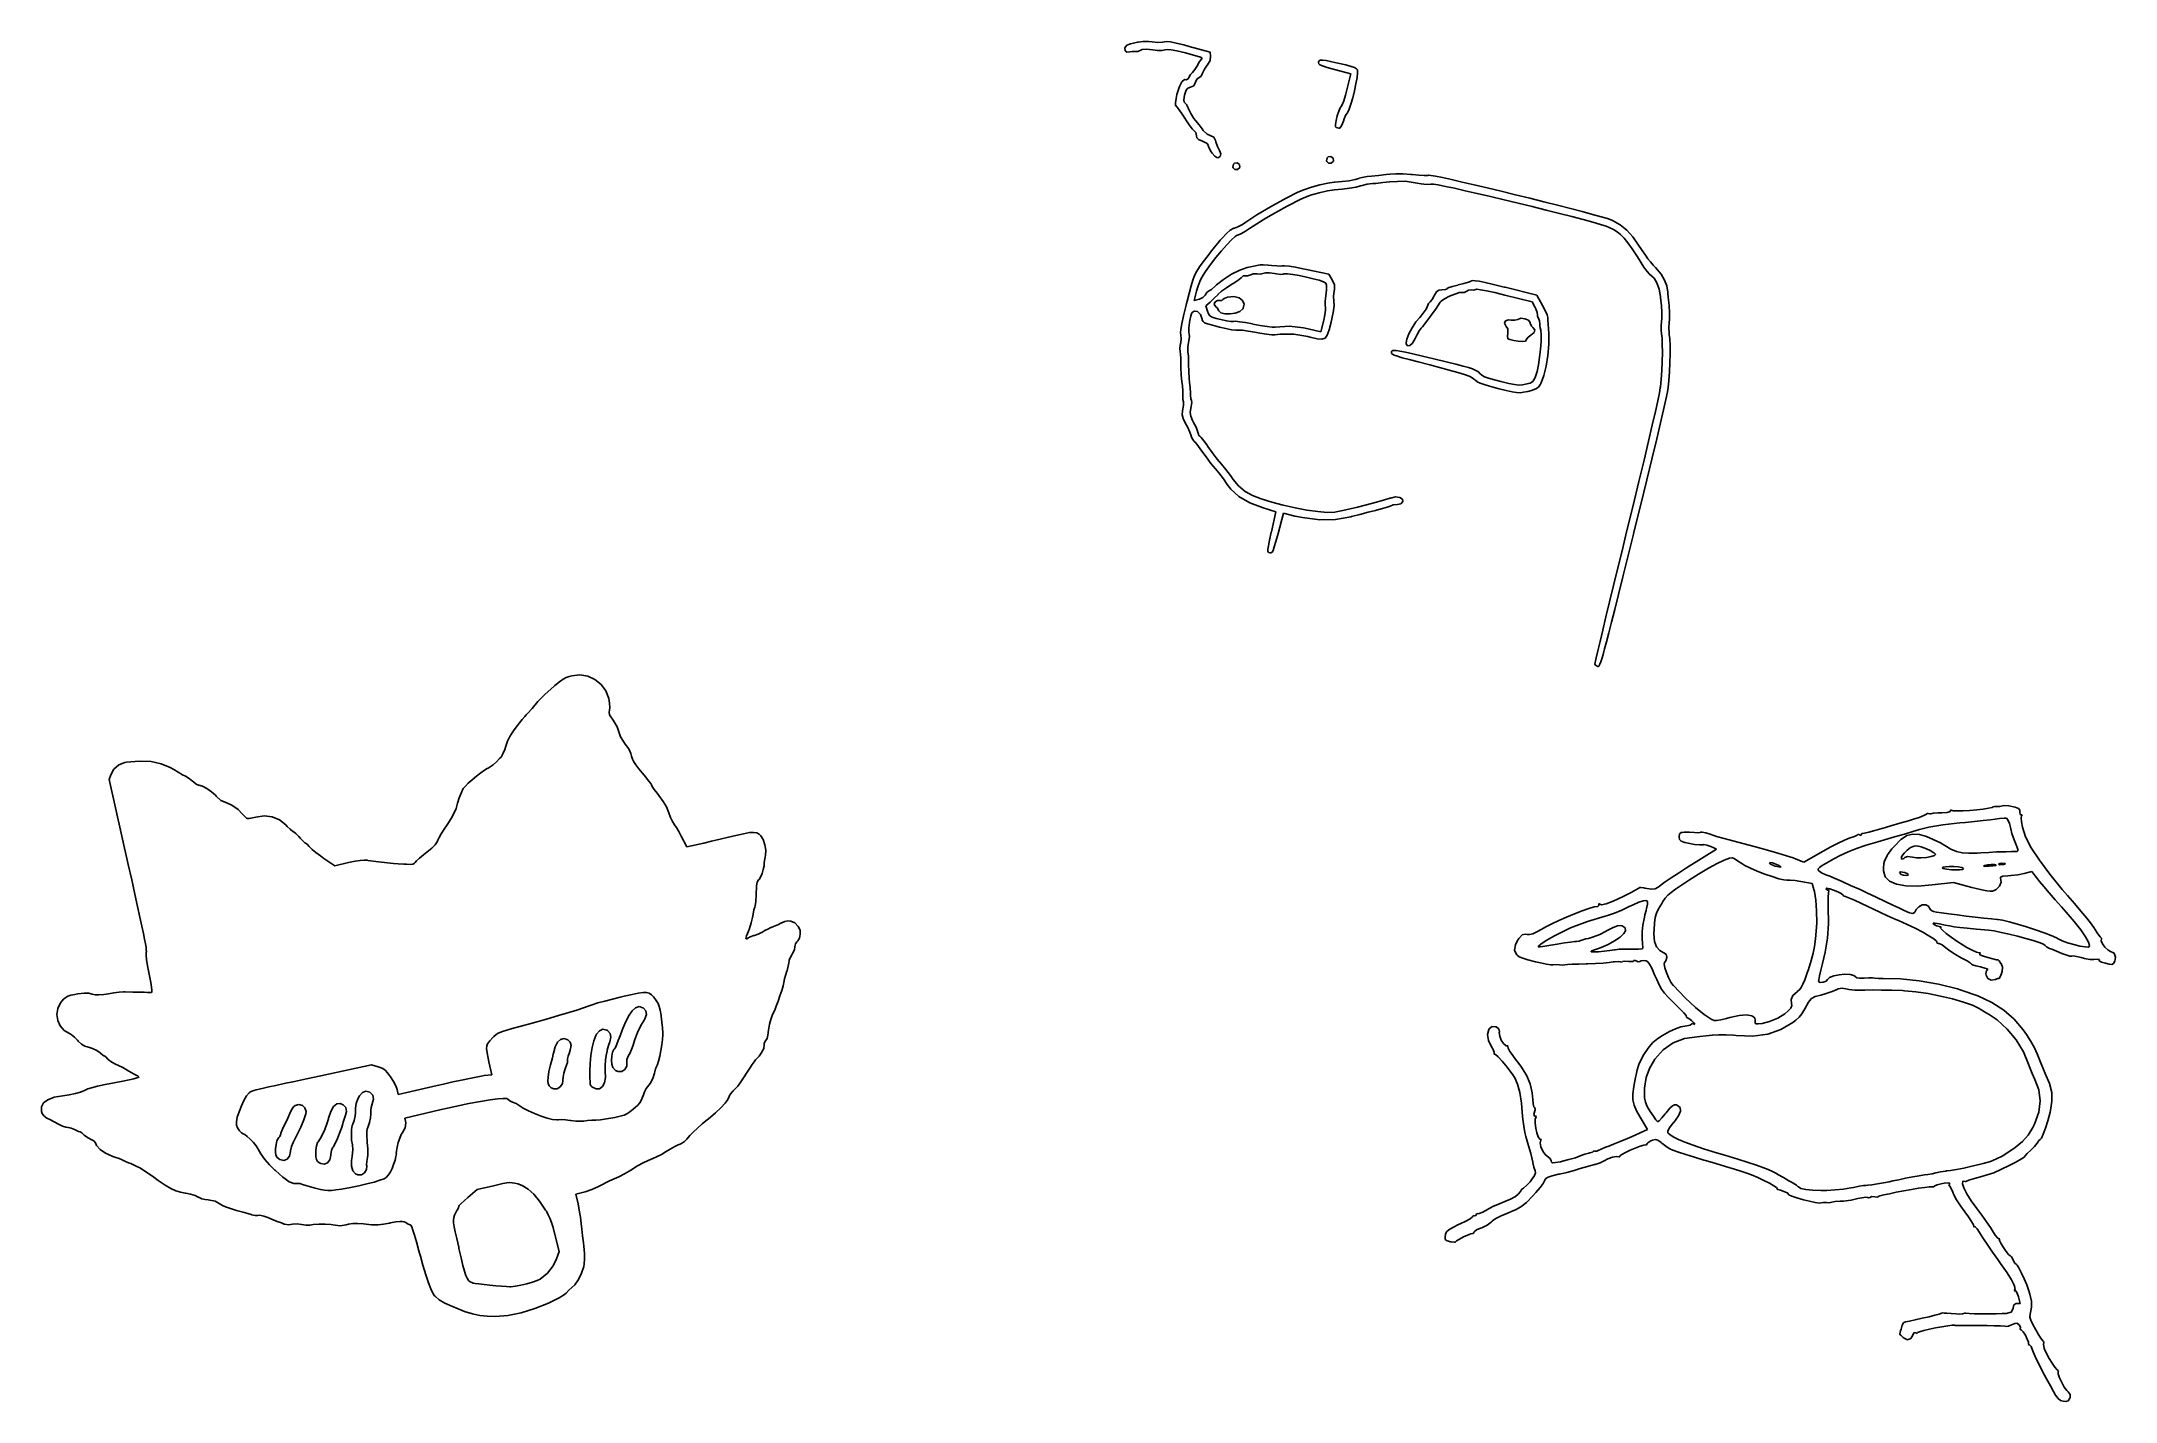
# Model space of a CAD drawing. Header units: millimetres. Extents: x 32.4 to 58, y -18 to -1.3.
import ezdxf

# ---------------------------------------------------------------- set-up
doc = ezdxf.new("R2010")
doc.units = ezdxf.units.MM
doc.layers.add('F.Silkscreen', color=41, linetype='CONTINUOUS', true_color=0xf2eda1)

msp = doc.modelspace()

# ---------------------------------------------------------------- linework, layer by layer
at = {"layer": 'F.Silkscreen', "linetype": 'CONTINUOUS'}
for p, q in [((45.776801, -1.357974), (45.802493, -1.32597)), ((45.779425, -1.392642), (45.776801, -1.357974)), ((45.801164, -1.412475), (45.779425, -1.392642)), ((45.837501, -1.407652), (45.801164, -1.412475)), ((45.802493, -1.32597), (45.844173, -1.308025)), ((45.867307, -1.401647), (45.837501, -1.407652)), ((45.844173, -1.308025), (45.881285, -1.299893)), ((45.914114, -1.403192), (45.867307, -1.401647)), ((45.881285, -1.299893), (45.933656, -1.287614)), ((45.936902, -1.404021), (45.914114, -1.403192)), ((45.933656, -1.287614), (45.940363, -1.285993)), ((45.973157, -1.387082), (45.936902, -1.404021)), ((45.940363, -1.285993), (45.997873, -1.279456)), ((45.991145, -1.376906), (45.973157, -1.387082)), ((46.03998, -1.373072), (45.991145, -1.376906)), ((45.997873, -1.279456), (46.071124, -1.28062)), ((46.119343, -1.382444), (46.03998, -1.373072)), ((46.071124, -1.28062), (46.113711, -1.285025)), ((46.113711, -1.285025), (46.180674, -1.290954)), ((46.178882, -1.389782), (46.119343, -1.382444)), ((46.236342, -1.390735), (46.178882, -1.389782)), ((46.180674, -1.290954), (46.238861, -1.289761)), ((46.268702, -1.383195), (46.236342, -1.390735)), ((46.238861, -1.289761), (46.264412, -1.285042)), ((46.264412, -1.285042), (46.29342, -1.281171)), ((46.271952, -1.381218), (46.268702, -1.383195)), ((46.298146, -1.376728), (46.271952, -1.381218)), ((46.29342, -1.281171), (46.339387, -1.285489)), ((46.345229, -1.381225), (46.298146, -1.376728)), ((46.339387, -1.285489), (46.407554, -1.298943)), ((46.418114, -1.395425), (46.345229, -1.381225)), ((46.407554, -1.298943), (46.503163, -1.322472)), ((46.521712, -1.420044), (46.418114, -1.395425)), ((46.503163, -1.322472), (46.567731, -1.339613)), ((46.595005, -1.438713), (46.521712, -1.420044)), ((46.567731, -1.339613), (46.826504, -1.409484)), ((46.666845, -1.458694), (46.595005, -1.438713)), ((46.709499, -1.473624), (46.666845, -1.458694)), ((46.671049, -1.572683), (46.697362, -1.526999)), ((46.697362, -1.526999), (46.722258, -1.496144)), ((46.727201, -1.485064), (46.709499, -1.473624)), ((46.722258, -1.496144), (46.724188, -1.49457)), ((46.724188, -1.49457), (46.727201, -1.485064)), ((46.825322, -1.513729), (46.792593, -1.56724)), ((46.8314, -1.461757), (46.825322, -1.513729)), ((46.826504, -1.409484), (46.8314, -1.461757)), ((48.161228, -1.538175), (48.162688, -1.531059)), ((48.162688, -1.531059), (48.168688, -1.51652)), ((48.168688, -1.51652), (48.18191, -1.508743)), ((48.18191, -1.508743), (48.208499, -1.508116)), ((48.208499, -1.508116), (48.254598, -1.515031)), ((48.254598, -1.515031), (48.326348, -1.529878)), ((48.326348, -1.529878), (48.399159, -1.54611)), ((46.447798, -1.834598), (46.47901, -1.774414)), ((46.47901, -1.774414), (46.512844, -1.7492)), ((46.512844, -1.7492), (46.531702, -1.749514)), ((46.531702, -1.749514), (46.55773, -1.740225)), ((46.55773, -1.740225), (46.566254, -1.723941)), ((46.566254, -1.723941), (46.586343, -1.686184)), ((46.586343, -1.686184), (46.608033, -1.662229)), ((46.608033, -1.662229), (46.63974, -1.624778)), ((46.64819, -1.781028), (46.625666, -1.824982)), ((46.63974, -1.624778), (46.670006, -1.574794)), ((46.664686, -1.744172), (46.64819, -1.781028)), ((46.691109, -1.724601), (46.664686, -1.744172)), ((46.670006, -1.574794), (46.671049, -1.572683)), ((46.713706, -1.710293), (46.691109, -1.724601)), ((46.732747, -1.673322), (46.713706, -1.710293)), ((46.734123, -1.668411), (46.732747, -1.673322)), ((46.7565, -1.619912), (46.734123, -1.668411)), ((46.790459, -1.569861), (46.7565, -1.619912)), ((46.792593, -1.56724), (46.790459, -1.569861)), ((48.163175, -1.553072), (48.161228, -1.538175)), ((48.17777, -1.566228), (48.163175, -1.553072)), ((48.210879, -1.580436), (48.17777, -1.566228)), ((48.268365, -1.59849), (48.210879, -1.580436)), ((48.356102, -1.623187), (48.268365, -1.59849)), ((48.558544, -1.679101), (48.356102, -1.623187)), ((48.399159, -1.54611), (48.49556, -1.568462)), ((48.49556, -1.568462), (48.561592, -1.58578)), ((48.509295, -1.876631), (48.558544, -1.679101)), ((48.561592, -1.58578), (48.603489, -1.600336)), ((48.603489, -1.600336), (48.62749, -1.614396)), ((48.635777, -1.723867), (48.621894, -1.79971)), ((48.62749, -1.614396), (48.639827, -1.630227)), ((48.643029, -1.66591), (48.635777, -1.723867)), ((48.639827, -1.630227), (48.641643, -1.634288)), ((48.641643, -1.634288), (48.643029, -1.66591)), ((46.398434, -2.033489), (46.40637, -1.982481)), ((46.401784, -2.064579), (46.398434, -2.033489)), ((46.40637, -1.982481), (46.418478, -1.930919)), ((46.418478, -1.930919), (46.447798, -1.834598)), ((46.512354, -1.94012), (46.501594, -1.99832)), ((46.501594, -1.99832), (46.50649, -2.027975)), ((46.50649, -2.027975), (46.515878, -2.03408)), ((46.515765, -1.926762), (46.512354, -1.94012)), ((46.531995, -1.878267), (46.515765, -1.926762)), ((46.515878, -2.03408), (46.537114, -2.054611)), ((46.552301, -1.853944), (46.531995, -1.878267)), ((46.584618, -1.843144), (46.552301, -1.853944)), ((46.625666, -1.824982), (46.584618, -1.843144)), ((48.452275, -2.060723), (48.470962, -2.011159)), ((48.470962, -2.011159), (48.492796, -1.939158)), ((48.492796, -1.939158), (48.509295, -1.876631)), ((48.582258, -1.971271), (48.56052, -2.050093)), ((48.603385, -1.884995), (48.582258, -1.971271)), ((48.621894, -1.79971), (48.603385, -1.884995)), ((46.416291, -2.084986), (46.401784, -2.064579)), ((46.418801, -2.087422), (46.416291, -2.084986)), ((46.444838, -2.119722), (46.418801, -2.087422)), ((46.481715, -2.172491), (46.444838, -2.119722)), ((46.522301, -2.2356), (46.481715, -2.172491)), ((46.528693, -2.245844), (46.522301, -2.2356)), ((46.56958, -2.30676), (46.528693, -2.245844)), ((46.537114, -2.054611), (46.55785, -2.097534)), ((46.55785, -2.097534), (46.56189, -2.109896)), ((46.56189, -2.109896), (46.587363, -2.16639)), ((46.587363, -2.16639), (46.627608, -2.228015)), ((46.627608, -2.228015), (46.646619, -2.251235)), ((46.646619, -2.251235), (46.690999, -2.304386)), ((48.369486, -2.303119), (48.377531, -2.253877)), ((48.377531, -2.253877), (48.391974, -2.194951)), ((48.391974, -2.194951), (48.409529, -2.138402)), ((48.409529, -2.138402), (48.426911, -2.096289)), ((48.426911, -2.096289), (48.439145, -2.080838)), ((48.439145, -2.080838), (48.452275, -2.060723)), ((48.467545, -2.260852), (48.44441, -2.3197)), ((48.478179, -2.230376), (48.467545, -2.260852)), ((48.499321, -2.183164), (48.478179, -2.230376)), ((48.517003, -2.158914), (48.499321, -2.183164)), ((48.52324, -2.151586), (48.517003, -2.158914)), ((48.540178, -2.113014), (48.52324, -2.151586)), ((48.56052, -2.050093), (48.540178, -2.113014)), ((46.606328, -2.354579), (46.56958, -2.30676)), ((46.631652, -2.379702), (46.606328, -2.354579)), ((46.650272, -2.399723), (46.631652, -2.379702)), ((46.660275, -2.441249), (46.650272, -2.399723)), ((46.662304, -2.466562), (46.660275, -2.441249)), ((46.682933, -2.487731), (46.662304, -2.466562)), ((46.731577, -2.507307), (46.682933, -2.487731)), ((46.690999, -2.304386), (46.72915, -2.355748)), ((46.72915, -2.355748), (46.740863, -2.373879)), ((46.747589, -2.513004), (46.731577, -2.507307)), ((46.740863, -2.373879), (46.788332, -2.421748)), ((46.788922, -2.534416), (46.747589, -2.513004)), ((46.788332, -2.421748), (46.827328, -2.438712)), ((46.801642, -2.554153), (46.788922, -2.534416)), ((46.827328, -2.438712), (46.871169, -2.458672)), ((46.871169, -2.458672), (46.894002, -2.498432)), ((46.894002, -2.498432), (46.898045, -2.513489)), ((46.898045, -2.513489), (46.91779, -2.5719)), ((48.371123, -2.330615), (48.369486, -2.303119)), ((48.378399, -2.337813), (48.371123, -2.330615)), ((48.410026, -2.348155), (48.378399, -2.337813)), ((48.421549, -2.345867), (48.410026, -2.348155)), ((48.44441, -2.3197), (48.421549, -2.345867)), ((46.801488, -2.560404), (46.801642, -2.554153)), ((46.813631, -2.594737), (46.801488, -2.560404)), ((46.840029, -2.639554), (46.813631, -2.594737)), ((46.849591, -2.652688), (46.840029, -2.639554)), ((46.88341, -2.690814), (46.849591, -2.652688)), ((46.909793, -2.709317), (46.88341, -2.690814)), ((46.922127, -2.7108), (46.909793, -2.709317)), ((46.91779, -2.5719), (46.941895, -2.619516)), ((46.949235, -2.696452), (46.922127, -2.7108)), ((46.941895, -2.619516), (46.957158, -2.662296)), ((46.957158, -2.662296), (46.949235, -2.696452)), ((47.106371, -2.825777), (47.114985, -2.79034)), ((47.114985, -2.79034), (47.126483, -2.778731)), ((47.126483, -2.778731), (47.160201, -2.774794)), ((47.160201, -2.774794), (47.186864, -2.794444)), ((47.186864, -2.794444), (47.192551, -2.826096)), ((48.260547, -2.748098), (48.269163, -2.712661)), ((48.262925, -2.757693), (48.260547, -2.748098)), ((48.285908, -2.779196), (48.262925, -2.757693)), ((48.269163, -2.712661), (48.280661, -2.701053)), ((48.280661, -2.701053), (48.314379, -2.697115)), ((48.31869, -2.778445), (48.285908, -2.779196)), ((48.314379, -2.697115), (48.341043, -2.716764)), ((48.34458, -2.754216), (48.31869, -2.778445)), ((48.341043, -2.716764), (48.346729, -2.748418)), ((48.346729, -2.748418), (48.34458, -2.754216)), ((47.108747, -2.835371), (47.106371, -2.825777)), ((47.13173, -2.856873), (47.108747, -2.835371)), ((47.164513, -2.856122), (47.13173, -2.856873)), ((47.190403, -2.831896), (47.164513, -2.856122)), ((47.192551, -2.826096), (47.190403, -2.831896)), ((48.073244, -3.073291), (48.176722, -3.045391)), ((48.176722, -3.045391), (48.275285, -3.023896)), ((48.275285, -3.023896), (48.354954, -3.012545)), ((48.354954, -3.012545), (48.360818, -3.012142)), ((48.360818, -3.012142), (48.453056, -3.004309)), ((48.453056, -3.004309), (48.539915, -2.992879)), ((48.539915, -2.992879), (48.611185, -2.979495)), ((48.611185, -2.979495), (48.656653, -2.965788)), ((48.6765, -3.057456), (48.623293, -3.072374)), ((48.656653, -2.965788), (48.660029, -2.964127)), ((48.660029, -2.964127), (48.698192, -2.952113)), ((48.698165, -3.050436), (48.6765, -3.057456)), ((48.759629, -3.037412), (48.698165, -3.050436)), ((48.698192, -2.952113), (48.758923, -2.941398)), ((48.758923, -2.941398), (48.813752, -2.935608)), ((48.827826, -3.029095), (48.759629, -3.037412)), ((48.813752, -2.935608), (48.900474, -2.927926)), ((48.86632, -3.025935), (48.827826, -3.029095)), ((48.952842, -3.017275), (48.86632, -3.025935)), ((48.900474, -2.927926), (48.993523, -2.917778)), ((49.035184, -3.007434), (48.952842, -3.017275)), ((48.993523, -2.917778), (49.039777, -2.911869)), ((49.037753, -3.007095), (49.035184, -3.007434)), ((49.227337, -3.000826), (49.037753, -3.007095)), ((49.039777, -2.911869), (49.111047, -2.907183)), ((49.111047, -2.907183), (49.202084, -2.908306)), ((49.202084, -2.908306), (49.295836, -2.914904)), ((49.424809, -3.030039), (49.227337, -3.000826)), ((49.295836, -2.914904), (49.317312, -2.917323)), ((49.317312, -2.917323), (49.395746, -2.925328)), ((49.395746, -2.925328), (49.46249, -2.929198)), ((49.457052, -3.036226), (49.424809, -3.030039)), ((49.511153, -3.040374), (49.457052, -3.036226)), ((49.46249, -2.929198), (49.507146, -2.928449)), ((49.507146, -2.928449), (49.516959, -2.92659)), ((49.544851, -3.034522), (49.511153, -3.040374)), ((49.516959, -2.92659), (49.542457, -2.928236)), ((49.542457, -2.928236), (49.600229, -2.938328)), ((49.546097, -3.03406), (49.544851, -3.034522)), ((49.574838, -3.035773), (49.546097, -3.03406)), ((49.635282, -3.045816), (49.574838, -3.035773)), ((49.600229, -2.938328), (49.686423, -2.95592)), ((49.723546, -3.063243), (49.635282, -3.045816)), ((49.686423, -2.95592), (49.797185, -2.980068)), ((49.83574, -3.087112), (49.723546, -3.063243)), ((49.797185, -2.980068), (49.928667, -3.009825)), ((49.928667, -3.009825), (50.077015, -3.04425)), ((50.077015, -3.04425), (50.238379, -3.082394)), ((47.403411, -3.412263), (47.569844, -3.313295)), ((47.569844, -3.313295), (47.761412, -3.208483)), ((47.775214, -3.308594), (47.633742, -3.385671)), ((47.761412, -3.208483), (47.907444, -3.133359)), ((47.943354, -3.22077), (47.775214, -3.308594)), ((47.907444, -3.133359), (47.978825, -3.103859)), ((47.972129, -3.207212), (47.943354, -3.22077)), ((48.06259, -3.173248), (47.972129, -3.207212)), ((47.978825, -3.103859), (48.073244, -3.073291)), ((48.167449, -3.14232), (48.06259, -3.173248)), ((48.270705, -3.11883), (48.167449, -3.14232)), ((48.356357, -3.107181), (48.270705, -3.11883)), ((48.451482, -3.099049), (48.356357, -3.107181)), ((48.544412, -3.086841), (48.451482, -3.099049)), ((48.623293, -3.072374), (48.544412, -3.086841)), ((49.967974, -3.116478), (49.83574, -3.087112)), ((50.116363, -3.150392), (49.967974, -3.116478)), ((50.27702, -3.187912), (50.116363, -3.150392)), ((50.238379, -3.082394), (50.408907, -3.123315)), ((50.446055, -3.228094), (50.27702, -3.187912)), ((50.408907, -3.123315), (50.584746, -3.166067)), ((50.61958, -3.269993), (50.446055, -3.228094)), ((50.584746, -3.166067), (50.762044, -3.209705)), ((50.79371, -3.312664), (50.61958, -3.269993)), ((50.762044, -3.209705), (50.936951, -3.253286)), ((50.964556, -3.355162), (50.79371, -3.312664)), ((50.936951, -3.253286), (51.105615, -3.295863)), ((51.105615, -3.295863), (51.264184, -3.336492)), ((47.126757, -3.5776), (47.167271, -3.562179)), ((47.167271, -3.562179), (47.223201, -3.531391)), ((47.223201, -3.531391), (47.267255, -3.502425)), ((47.267255, -3.502425), (47.403411, -3.412263)), ((47.400837, -3.524801), (47.312316, -3.583262)), ((47.511446, -3.456306), (47.400837, -3.524801)), ((47.633742, -3.385671), (47.511446, -3.456306)), ((51.128229, -3.396542), (50.964556, -3.355162)), ((51.280843, -3.435861), (51.128229, -3.396542)), ((51.264184, -3.336492), (51.408806, -3.37423)), ((51.418511, -3.472171), (51.280843, -3.435861)), ((51.408806, -3.37423), (51.53563, -3.408129)), ((51.537343, -3.50453), (51.418511, -3.472171)), ((51.53563, -3.408129), (51.640804, -3.437245)), ((51.633452, -3.531992), (51.537343, -3.50453)), ((51.702951, -3.553612), (51.633452, -3.531992)), ((51.640804, -3.437245), (51.720477, -3.460636)), ((51.741953, -3.568446), (51.702951, -3.553612)), ((51.720477, -3.460636), (51.770796, -3.477355)), ((51.793205, -3.595162), (51.741953, -3.568446)), ((51.770796, -3.477355), (51.78265, -3.482356)), ((51.78265, -3.482356), (51.876563, -3.536338)), ((51.876563, -3.536338), (51.955707, -3.600391)), ((46.832969, -3.873058), (46.881012, -3.811805)), ((46.881012, -3.811805), (46.9223, -3.760257)), ((46.9223, -3.760257), (46.950053, -3.72684)), ((46.950053, -3.72684), (46.955428, -3.720867)), ((46.955428, -3.720867), (46.982254, -3.692314)), ((47.031201, -3.782054), (46.966458, -3.856507)), ((46.982254, -3.692314), (47.020211, -3.651276)), ((47.020211, -3.651276), (47.028763, -3.641963)), ((47.028763, -3.641963), (47.073603, -3.603462)), ((47.088145, -3.721834), (47.031201, -3.782054)), ((47.073603, -3.603462), (47.119066, -3.579561)), ((47.132726, -3.681275), (47.088145, -3.721834)), ((47.119066, -3.579561), (47.126757, -3.5776)), ((47.160382, -3.665806), (47.132726, -3.681275)), ((47.163286, -3.665409), (47.160382, -3.665806)), ((47.197813, -3.651589), (47.163286, -3.665409)), ((47.2509, -3.622355), (47.197813, -3.651589)), ((47.312316, -3.583262), (47.2509, -3.622355)), ((51.838981, -3.62365), (51.793205, -3.595162)), ((51.880874, -3.65724), (51.838981, -3.62365)), ((51.922773, -3.700394), (51.880874, -3.65724)), ((51.96856, -3.757572), (51.922773, -3.700394)), ((51.955707, -3.600391), (52.029564, -3.683391)), ((52.022119, -3.833238), (51.96856, -3.757572)), ((52.029564, -3.683391), (52.094528, -3.77436)), ((52.094528, -3.77436), (52.147493, -3.853555)), ((46.661326, -4.106546), (46.695711, -4.053156)), ((46.695711, -4.053156), (46.741394, -3.991131)), ((46.741394, -3.991131), (46.801873, -3.913024)), ((46.831831, -4.026391), (46.771074, -4.110965)), ((46.801873, -3.913024), (46.832969, -3.873058)), ((46.898481, -3.939762), (46.831831, -4.026391)), ((46.966458, -3.856507), (46.898481, -3.939762)), ((47.190906, -4.094432), (47.283308, -4.062068)), ((47.283308, -4.062068), (47.301831, -4.058044)), ((47.301831, -4.058044), (47.366095, -4.045791)), ((47.366095, -4.045791), (47.420145, -4.034886)), ((47.420145, -4.034886), (47.440924, -4.030332)), ((47.440924, -4.030332), (47.480396, -4.027938)), ((47.480396, -4.027938), (47.540589, -4.031508)), ((47.540589, -4.031508), (47.583583, -4.036735)), ((47.583583, -4.036735), (47.645922, -4.043243)), ((47.645922, -4.043243), (47.695475, -4.043597)), ((47.695475, -4.043597), (47.714824, -4.040061)), ((47.714824, -4.040061), (47.741788, -4.039516)), ((47.741788, -4.039516), (47.798009, -4.04614)), ((47.798009, -4.04614), (47.876345, -4.05884)), ((47.876345, -4.05884), (47.969654, -4.076525)), ((47.969654, -4.076525), (48.014696, -4.085833)), ((48.014696, -4.085833), (48.287721, -4.143718)), ((52.087335, -3.931852), (52.022119, -3.833238)), ((52.168095, -4.057875), (52.087335, -3.931852)), ((52.147493, -3.853555), (52.186378, -3.910293)), ((52.191085, -4.090951), (52.168095, -4.057875)), ((52.186378, -3.910293), (52.217675, -3.953264)), ((52.217675, -3.953264), (52.247875, -3.991154)), ((52.247875, -3.991154), (52.283467, -4.032654)), ((52.283467, -4.032654), (52.309807, -4.062558)), ((52.309807, -4.062558), (52.378248, -4.145689)), ((46.566855, -4.382703), (46.591003, -4.28938)), ((46.591003, -4.28938), (46.612468, -4.21721)), ((46.612468, -4.21721), (46.634744, -4.158749)), ((46.634744, -4.158749), (46.661326, -4.106546)), ((46.675363, -4.301738), (46.660358, -4.355111)), ((46.698171, -4.236178), (46.675363, -4.301738)), ((46.719128, -4.190761), (46.698171, -4.236178)), ((46.720771, -4.188055), (46.719128, -4.190761)), ((46.771074, -4.110965), (46.720771, -4.188055)), ((46.807271, -4.354949), (46.84238, -4.331737)), ((46.84238, -4.331737), (46.888457, -4.29367)), ((46.888457, -4.29367), (46.906529, -4.276985)), ((46.906529, -4.276985), (46.989859, -4.208902)), ((47.027603, -4.310788), (46.967494, -4.354776)), ((46.989859, -4.208902), (47.088871, -4.145714)), ((47.094931, -4.267102), (47.027603, -4.310788)), ((47.088871, -4.145714), (47.190906, -4.094432)), ((47.109423, -4.258214), (47.094931, -4.267102)), ((47.166752, -4.220849), (47.109423, -4.258214)), ((47.208032, -4.190412), (47.166752, -4.220849)), ((47.225136, -4.17279), (47.208032, -4.190412)), ((47.233449, -4.164155), (47.225136, -4.17279)), ((47.263649, -4.163163), (47.233449, -4.164155)), ((47.285415, -4.164427), (47.263649, -4.163163)), ((47.326965, -4.150099), (47.285415, -4.164427)), ((47.356799, -4.138952), (47.326965, -4.150099)), ((47.404004, -4.139843), (47.356799, -4.138952)), ((47.442358, -4.142987), (47.404004, -4.139843)), ((47.493508, -4.133308), (47.442358, -4.142987)), ((47.506833, -4.129472), (47.493508, -4.133308)), ((47.558561, -4.127293), (47.506833, -4.129472)), ((47.618746, -4.136294), (47.558561, -4.127293)), ((47.643115, -4.141511), (47.618746, -4.136294)), ((47.695108, -4.146859), (47.643115, -4.141511)), ((47.727383, -4.141974), (47.695108, -4.146859)), ((47.735829, -4.13957), (47.727383, -4.141974)), ((47.777799, -4.140187), (47.735829, -4.13957)), ((47.843444, -4.148343), (47.777799, -4.140187)), ((47.924123, -4.162202), (47.843444, -4.148343)), ((48.011192, -4.179934), (47.924123, -4.162202)), ((48.096008, -4.199704), (48.011192, -4.179934)), ((48.169925, -4.219679), (48.096008, -4.199704)), ((48.224302, -4.238026), (48.169925, -4.219679)), ((48.250493, -4.252912), (48.224302, -4.238026)), ((48.258001, -4.281209), (48.250493, -4.252912)), ((48.251548, -4.40935), (48.258752, -4.337431)), ((48.258752, -4.337431), (48.258001, -4.281209)), ((48.287721, -4.143718), (48.329399, -4.213081)), ((48.329399, -4.213081), (48.356688, -4.273632)), ((48.358232, -4.331001), (48.35391, -4.351771)), ((48.356688, -4.273632), (48.358232, -4.331001)), ((49.61363, -4.359611), (49.644513, -4.341321)), ((49.644513, -4.341321), (49.679646, -4.338218)), ((49.679646, -4.338218), (49.723045, -4.333461)), ((49.723045, -4.333461), (49.745678, -4.322618)), ((49.745678, -4.322618), (49.746269, -4.321187)), ((49.746269, -4.321187), (49.765195, -4.309485)), ((49.765195, -4.309485), (49.811253, -4.293973)), ((49.811253, -4.293973), (49.874907, -4.277805)), ((49.874907, -4.277805), (49.882232, -4.276196)), ((49.882232, -4.276196), (49.95134, -4.259392)), ((49.95134, -4.259392), (50.007917, -4.242291)), ((50.007917, -4.242291), (50.040169, -4.228478)), ((50.050851, -4.338769), (50.008555, -4.342148)), ((50.040169, -4.228478), (50.040862, -4.227988)), ((50.040862, -4.227988), (50.057428, -4.223027)), ((50.069914, -4.340799), (50.050851, -4.338769)), ((50.057428, -4.223027), (50.088971, -4.224029)), ((50.099488, -4.331663), (50.069914, -4.340799)), ((50.088971, -4.224029), (50.139642, -4.231766)), ((50.110734, -4.329848), (50.099488, -4.331663)), ((50.155433, -4.334897), (50.110734, -4.329848)), ((50.139642, -4.231766), (50.213588, -4.247016)), ((50.230019, -4.348893), (50.155433, -4.334897)), ((50.213588, -4.247016), (50.314959, -4.270546)), ((50.314959, -4.270546), (50.447904, -4.303129)), ((50.447904, -4.303129), (50.457836, -4.305604)), ((50.457836, -4.305604), (50.848041, -4.402893)), ((52.231802, -4.138789), (52.191085, -4.090951)), ((52.265911, -4.166993), (52.231802, -4.138789)), ((52.294072, -4.192417), (52.265911, -4.166993)), ((52.327723, -4.250686), (52.294072, -4.192417)), ((52.355041, -4.328917), (52.327723, -4.250686)), ((52.371915, -4.41739), (52.355041, -4.328917)), ((52.378248, -4.145689), (52.422824, -4.216634)), ((52.422824, -4.216634), (52.448845, -4.286485)), ((52.448845, -4.286485), (52.461619, -4.366334)), ((46.499549, -4.657007), (46.530945, -4.527076)), ((46.530945, -4.527076), (46.536525, -4.504629)), ((46.536525, -4.504629), (46.543623, -4.476097)), ((46.543623, -4.476097), (46.566855, -4.382703)), ((46.660358, -4.355111), (46.631855, -4.469432)), ((46.631855, -4.469432), (46.694181, -4.450885)), ((46.694181, -4.450885), (46.738315, -4.430372)), ((46.738315, -4.430372), (46.763104, -4.404977)), ((46.763104, -4.404977), (46.764011, -4.402244)), ((46.764011, -4.402244), (46.7859, -4.369826)), ((46.825821, -4.487841), (46.772643, -4.533197)), ((46.772643, -4.533197), (46.794872, -4.600257)), ((46.7859, -4.369826), (46.807271, -4.354949)), ((46.876559, -4.441312), (46.825821, -4.487841)), ((46.875907, -4.517206), (46.885031, -4.487736)), ((46.895066, -4.545916), (46.875907, -4.517206)), ((46.92412, -4.392897), (46.876559, -4.441312)), ((46.885031, -4.487736), (46.915869, -4.470101)), ((46.911545, -4.560188), (46.895066, -4.545916)), ((46.933559, -4.593923), (46.911545, -4.560188)), ((46.915869, -4.470101), (46.935003, -4.469374)), ((46.926657, -4.390194), (46.92412, -4.392897)), ((46.967494, -4.354776), (46.926657, -4.390194)), ((46.933674, -4.594288), (46.933559, -4.593923)), ((46.959565, -4.619984), (46.933674, -4.594288)), ((46.935003, -4.469374), (46.969428, -4.466544)), ((46.969428, -4.466544), (46.981089, -4.457316)), ((46.981089, -4.457316), (47.000211, -4.442259)), ((47.000211, -4.442259), (47.04125, -4.427669)), ((47.04125, -4.427669), (47.045489, -4.426626)), ((47.045489, -4.426626), (47.120293, -4.420157)), ((47.120293, -4.420157), (47.182222, -4.435247)), ((47.182222, -4.435247), (47.225394, -4.467227)), ((47.227341, -4.570954), (47.191526, -4.601598)), ((47.225394, -4.467227), (47.243924, -4.511424)), ((47.231921, -4.563168), (47.227341, -4.570954)), ((47.243924, -4.511424), (47.231921, -4.563168)), ((48.240669, -4.642636), (48.248753, -4.587514)), ((48.242326, -4.528667), (48.243828, -4.478049)), ((48.246967, -4.553281), (48.242326, -4.528667)), ((48.243828, -4.478049), (48.251135, -4.412184)), ((48.248481, -4.556225), (48.246967, -4.553281)), ((48.248753, -4.587514), (48.248481, -4.556225)), ((48.251135, -4.412184), (48.251548, -4.40935)), ((48.35391, -4.351771), (48.346006, -4.415248)), ((48.346006, -4.415248), (48.349999, -4.475847)), ((48.354288, -4.526863), (48.346103, -4.596998)), ((48.349999, -4.475847), (48.350861, -4.47971)), ((48.350861, -4.47971), (48.354288, -4.526863)), ((49.451683, -4.623444), (49.484964, -4.573792)), ((49.484964, -4.573792), (49.497513, -4.54606)), ((49.497513, -4.54606), (49.516304, -4.504561)), ((49.516304, -4.504561), (49.535352, -4.484344)), ((49.535352, -4.484344), (49.559562, -4.457672)), ((49.609567, -4.565342), (49.539733, -4.661471)), ((49.559562, -4.457672), (49.58539, -4.412341)), ((49.58539, -4.412341), (49.589237, -4.403759)), ((49.589237, -4.403759), (49.61363, -4.359611)), ((49.630422, -4.53474), (49.609567, -4.565342)), ((49.659939, -4.488228), (49.630422, -4.53474)), ((49.669776, -4.47666), (49.659939, -4.488228)), ((49.712029, -4.446579), (49.669776, -4.47666)), ((49.772086, -4.415305), (49.712029, -4.446579)), ((49.837657, -4.388192), (49.772086, -4.415305)), ((49.896448, -4.3706), (49.837657, -4.388192)), ((49.936165, -4.367878), (49.896448, -4.3706)), ((49.953011, -4.367617), (49.936165, -4.367878)), ((49.988605, -4.352102), (49.953011, -4.367617)), ((50.008555, -4.342148), (49.988605, -4.352102)), ((50.330817, -4.371119), (50.230019, -4.348893)), ((50.454153, -4.400856), (50.330817, -4.371119)), ((50.793111, -4.485368), (50.454153, -4.400856)), ((50.828405, -4.553848), (50.793111, -4.485368)), ((50.835672, -4.568709), (50.828405, -4.553848)), ((50.853591, -4.615324), (50.835672, -4.568709)), ((50.848041, -4.402893), (50.9191, -4.529008)), ((50.9191, -4.529008), (50.952258, -4.591987)), ((50.952258, -4.591987), (50.97547, -4.644112)), ((52.37351, -4.431527), (52.371915, -4.41739)), ((52.383925, -4.534008), (52.37351, -4.431527)), ((52.388917, -4.611903), (52.383925, -4.534008)), ((52.461619, -4.366334), (52.462905, -4.382375)), ((52.462905, -4.382375), (52.467105, -4.428958)), ((52.467105, -4.428958), (52.474009, -4.494313)), ((52.474009, -4.494313), (52.478638, -4.534719)), ((52.478638, -4.534719), (52.48379, -4.616751)), ((46.460914, -4.868109), (46.465158, -4.824183)), ((46.465158, -4.824183), (46.477828, -4.754929)), ((46.477828, -4.754929), (46.499549, -4.657007)), ((46.564085, -4.804274), (46.56278, -4.856293)), ((46.571512, -4.738879), (46.564085, -4.804274)), ((46.575262, -4.715312), (46.571512, -4.738879)), ((46.587991, -4.654917), (46.575262, -4.715312)), ((46.602951, -4.620429), (46.587991, -4.654917)), ((46.62351, -4.603038), (46.602951, -4.620429)), ((46.632255, -4.599762), (46.62351, -4.603038)), ((46.671933, -4.605585), (46.632255, -4.599762)), ((46.706123, -4.640203), (46.671933, -4.605585)), ((46.727263, -4.696774), (46.706123, -4.640203)), ((46.730215, -4.709969), (46.727263, -4.696774)), ((46.738983, -4.72715), (46.730215, -4.709969)), ((46.758235, -4.741311), (46.738983, -4.72715)), ((46.794426, -4.755382), (46.758235, -4.741311)), ((46.85401, -4.772298), (46.794426, -4.755382)), ((46.794872, -4.600257), (46.807512, -4.634198)), ((46.807512, -4.634198), (46.823661, -4.656522)), ((46.823661, -4.656522), (46.852002, -4.67264)), ((46.852002, -4.67264), (46.901215, -4.68797)), ((46.943436, -4.794986), (46.85401, -4.772298)), ((46.901215, -4.68797), (46.959123, -4.702727)), ((47.020009, -4.812939), (46.943436, -4.794986)), ((46.959123, -4.702727), (47.027735, -4.717855)), ((47.00915, -4.632714), (46.959565, -4.619984)), ((47.071575, -4.633327), (47.00915, -4.632714)), ((47.091317, -4.82721), (47.020009, -4.812939)), ((47.027735, -4.717855), (47.08199, -4.726139)), ((47.135986, -4.622673), (47.071575, -4.633327)), ((47.08199, -4.726139), (47.112192, -4.726194)), ((47.142048, -4.834552), (47.091317, -4.82721)), ((47.112192, -4.726194), (47.114716, -4.724901)), ((47.114716, -4.724901), (47.137206, -4.723385)), ((47.191526, -4.601598), (47.135986, -4.622673)), ((47.137206, -4.723385), (47.188617, -4.728921)), ((47.164463, -4.833611), (47.142048, -4.834552)), ((47.179959, -4.831479), (47.164463, -4.833611)), ((47.225916, -4.835091), (47.179959, -4.831479)), ((47.188617, -4.728921), (47.261429, -4.740464)), ((47.293803, -4.844788), (47.225916, -4.835091)), ((47.261429, -4.740464), (47.348123, -4.756974)), ((47.375507, -4.859574), (47.293803, -4.844788)), ((47.348123, -4.756974), (47.352845, -4.757944)), ((47.352845, -4.757944), (47.444469, -4.775387)), ((47.444469, -4.775387), (47.526952, -4.788469)), ((47.526952, -4.788469), (47.591138, -4.795906)), ((47.591138, -4.795906), (47.627421, -4.796484)), ((47.627421, -4.796484), (47.802606, -4.784441)), ((47.802606, -4.784441), (47.978149, -4.804295)), ((47.978149, -4.804295), (48.034641, -4.817011)), ((48.034641, -4.817011), (48.189686, -4.855668)), ((48.189686, -4.855668), (48.22554, -4.711871)), ((48.22554, -4.711871), (48.240669, -4.642636)), ((48.291357, -4.830215), (48.268961, -4.89389)), ((48.315991, -4.734808), (48.291357, -4.830215)), ((48.325608, -4.695229), (48.315991, -4.734808)), ((48.346103, -4.596998), (48.325608, -4.695229)), ((49.272709, -4.87965), (49.312677, -4.80582)), ((49.312677, -4.80582), (49.361268, -4.73278)), ((49.361268, -4.73278), (49.407513, -4.676368)), ((49.402254, -4.842456), (49.371471, -4.896355)), ((49.426419, -4.808189), (49.402254, -4.842456)), ((49.407513, -4.676368), (49.451683, -4.623444)), ((49.441366, -4.790699), (49.426419, -4.808189)), ((49.482565, -4.738049), (49.441366, -4.790699)), ((49.539733, -4.661471), (49.482565, -4.738049)), ((50.452977, -4.747138), (50.464213, -4.717384)), ((50.473201, -4.786434), (50.452977, -4.747138)), ((50.464213, -4.717384), (50.501068, -4.704954)), ((50.490771, -4.815464), (50.473201, -4.786434)), ((50.493827, -4.871507), (50.490771, -4.815464)), ((50.501068, -4.704954), (50.531474, -4.708646)), ((50.531474, -4.708646), (50.579802, -4.711311)), ((50.579802, -4.711311), (50.613466, -4.700238)), ((50.613466, -4.700238), (50.653693, -4.687522)), ((50.653693, -4.687522), (50.702236, -4.69267)), ((50.702236, -4.69267), (50.745013, -4.711463)), ((50.745013, -4.711463), (50.767935, -4.739677)), ((50.767935, -4.739677), (50.768917, -4.746835)), ((50.768917, -4.746835), (50.78424, -4.786028)), ((50.78424, -4.786028), (50.801626, -4.801275)), ((50.801626, -4.801275), (50.826191, -4.829106)), ((50.826191, -4.829106), (50.817099, -4.862483)), ((50.857945, -4.645412), (50.853591, -4.615324)), ((50.85821, -4.662239), (50.857945, -4.645412)), ((50.873731, -4.69781), (50.85821, -4.662239)), ((50.883805, -4.717621), (50.873731, -4.69781)), ((50.887549, -4.758107), (50.883805, -4.717621)), ((50.885118, -4.774729), (50.887549, -4.758107)), ((50.890009, -4.80604), (50.885118, -4.774729)), ((50.897692, -4.831891), (50.890009, -4.80604)), ((50.902159, -4.892018), (50.897692, -4.831891)), ((50.97547, -4.644112), (50.98453, -4.67573)), ((50.984296, -4.678651), (50.982721, -4.71316)), ((50.982721, -4.71316), (50.987003, -4.758459)), ((50.98453, -4.67573), (50.984296, -4.678651)), ((50.987003, -4.758459), (50.997205, -4.875818)), ((52.380845, -4.833187), (52.381926, -4.767588)), ((52.385418, -4.882375), (52.380845, -4.833187)), ((52.381926, -4.767588), (52.384332, -4.737849)), ((52.384332, -4.737849), (52.38891, -4.676189)), ((52.38891, -4.676189), (52.388917, -4.611903)), ((52.479982, -4.737011), (52.475736, -4.804323)), ((52.475736, -4.804323), (52.477176, -4.86442)), ((52.482605, -4.704022), (52.479982, -4.737011)), ((52.48379, -4.616751), (52.482605, -4.704022)), ((46.454691, -5.054607), (46.462172, -4.996231)), ((46.457501, -5.101686), (46.454691, -5.054607)), ((46.461481, -5.126306), (46.457501, -5.101686)), ((46.464473, -4.890047), (46.460914, -4.868109)), ((46.462172, -4.996231), (46.464015, -4.988312)), ((46.464015, -4.988312), (46.471266, -4.93559)), ((46.466825, -4.895078), (46.464473, -4.890047)), ((46.471266, -4.93559), (46.466825, -4.895078)), ((46.551342, -5.043608), (46.550722, -5.095466)), ((46.550722, -5.095466), (46.552558, -5.106151)), ((46.56133, -4.983721), (46.551342, -5.043608)), ((46.552558, -5.106151), (46.558266, -5.148982)), ((46.56576, -4.963517), (46.56133, -4.983721)), ((46.56278, -4.856293), (46.567164, -4.881569)), ((46.571497, -4.912813), (46.56576, -4.963517)), ((46.567164, -4.881569), (46.571497, -4.912813)), ((47.438002, -4.871114), (47.375507, -4.859574)), ((47.519258, -4.883627), (47.438002, -4.871114)), ((47.584312, -4.890765), (47.519258, -4.883627)), ((47.62303, -4.891233), (47.584312, -4.890765)), ((47.68896, -4.883322), (47.62303, -4.891233)), ((47.858057, -4.882696), (47.68896, -4.883322)), ((48.031364, -4.912365), (47.858057, -4.882696)), ((48.060233, -4.919552), (48.031364, -4.912365)), ((48.144436, -4.938666), (48.060233, -4.919552)), ((48.202575, -4.943702), (48.144436, -4.938666)), ((48.241724, -4.930249), (48.202575, -4.943702)), ((48.268961, -4.89389), (48.241724, -4.930249)), ((49.059738, -5.109392), (49.06117, -5.101804)), ((49.06117, -5.101804), (49.064979, -5.091506)), ((49.064979, -5.091506), (49.073186, -5.084686)), ((49.073186, -5.084686), (49.089802, -5.082009)), ((49.089802, -5.082009), (49.118838, -5.084141)), ((49.118838, -5.084141), (49.164309, -5.091745)), ((49.164309, -5.091745), (49.230222, -5.105486)), ((49.230222, -5.105486), (49.320592, -5.12603)), ((49.239447, -4.990769), (49.246565, -4.944542)), ((49.241112, -5.000595), (49.239447, -4.990769)), ((49.257627, -5.027256), (49.241112, -5.000595)), ((49.246565, -4.944542), (49.272709, -4.87965)), ((49.284904, -5.02343), (49.257627, -5.027256)), ((49.318119, -4.991537), (49.284904, -5.02343)), ((49.352451, -4.934004), (49.318119, -4.991537)), ((49.371471, -4.896355), (49.352451, -4.934004)), ((50.488218, -4.908243), (50.493827, -4.871507)), ((50.491495, -4.937098), (50.488218, -4.908243)), ((50.492388, -4.93819), (50.491495, -4.937098)), ((50.517778, -4.9485), (50.492388, -4.93819)), ((50.565294, -4.958887), (50.517778, -4.9485)), ((50.621367, -4.967275), (50.565294, -4.958887)), ((50.672439, -4.97159), (50.621367, -4.967275)), ((50.704948, -4.969756), (50.672439, -4.97159)), ((50.710522, -4.966831), (50.704948, -4.969756)), ((50.726344, -4.941802), (50.710522, -4.966831)), ((50.741209, -4.920565), (50.726344, -4.941802)), ((50.77654, -4.894769), (50.741209, -4.920565)), ((50.817099, -4.862483), (50.77654, -4.894769)), ((50.883854, -5.166889), (50.894441, -5.068142)), ((50.894441, -5.068142), (50.900808, -4.973643)), ((50.900808, -4.973643), (50.902159, -4.892018)), ((50.996067, -5.00756), (50.984824, -5.143831)), ((50.997205, -4.875818), (50.996067, -5.00756)), ((52.391043, -4.928019), (52.385418, -4.882375)), ((52.394434, -5.006961), (52.391043, -4.928019)), ((52.392526, -5.217567), (52.394863, -5.106423)), ((52.394863, -5.106423), (52.394434, -5.006961)), ((52.477176, -4.86442), (52.480246, -4.886783)), ((52.480246, -4.886783), (52.4865, -4.939868)), ((52.4865, -4.939868), (52.489614, -5.021327)), ((52.489614, -5.021327), (52.489781, -5.122361)), ((46.465448, -5.184272), (46.461481, -5.126306)), ((46.465949, -5.251591), (46.465448, -5.184272)), ((46.465993, -5.291935), (46.465949, -5.251591)), ((46.470454, -5.383154), (46.465993, -5.291935)), ((46.558266, -5.148982), (46.561125, -5.212159)), ((46.561125, -5.212159), (46.561005, -5.256057)), ((46.561005, -5.256057), (46.562521, -5.339522)), ((46.562521, -5.339522), (46.569186, -5.431155)), ((49.061586, -5.119704), (49.059738, -5.109392)), ((49.071793, -5.129814), (49.061586, -5.119704)), ((49.094327, -5.141075), (49.071793, -5.129814)), ((49.133162, -5.154845), (49.094327, -5.141075)), ((49.192267, -5.172475), (49.133162, -5.154845)), ((49.275613, -5.195322), (49.192267, -5.172475)), ((49.387171, -5.224743), (49.275613, -5.195322)), ((49.320592, -5.12603), (49.439429, -5.15404)), ((49.53091, -5.262089), (49.387171, -5.224743)), ((49.439429, -5.15404), (49.582062, -5.188103)), ((49.651739, -5.293934), (49.53091, -5.262089)), ((49.582062, -5.188103), (49.732372, -5.224211)), ((49.771309, -5.326577), (49.651739, -5.293934)), ((49.732372, -5.224211), (49.850706, -5.253128)), ((49.875253, -5.356129), (49.771309, -5.326577)), ((49.850706, -5.253128), (49.941422, -5.276205)), ((49.958429, -5.381089), (49.875253, -5.356129)), ((49.941422, -5.276205), (50.008883, -5.294787)), ((50.008883, -5.294787), (50.05745, -5.310222)), ((50.05745, -5.310222), (50.091479, -5.323856)), ((50.091479, -5.323856), (50.115331, -5.337038)), ((50.115331, -5.337038), (50.133368, -5.351116)), ((50.133368, -5.351116), (50.144592, -5.361945)), ((50.144592, -5.361945), (50.172195, -5.386004)), ((50.834776, -5.40233), (50.853223, -5.342609)), ((50.853223, -5.342609), (50.869849, -5.261254)), ((50.869849, -5.261254), (50.883854, -5.166889)), ((50.964706, -5.27478), (50.936944, -5.390558)), ((50.984824, -5.143831), (50.964706, -5.27478)), ((52.380349, -5.439551), (52.387622, -5.331556)), ((52.387622, -5.331556), (52.392526, -5.217567)), ((52.482048, -5.347953), (52.474531, -5.45491)), ((52.487196, -5.234169), (52.482048, -5.347953)), ((52.489781, -5.122361), (52.487196, -5.234169)), ((46.479215, -5.46784), (46.470454, -5.383154)), ((46.484814, -5.514756), (46.479215, -5.46784)), ((46.489655, -5.585574), (46.484814, -5.514756)), ((46.489069, -5.638773), (46.489655, -5.585574)), ((46.569186, -5.431155), (46.574073, -5.472256)), ((46.574073, -5.472256), (46.582141, -5.542042)), ((46.582141, -5.542042), (46.58632, -5.60467)), ((46.58632, -5.60467), (46.586257, -5.634211)), ((50.015691, -5.399957), (49.958429, -5.381089)), ((50.041897, -5.41123), (50.015691, -5.399957)), ((50.07053, -5.433256), (50.041897, -5.41123)), ((50.114634, -5.466643), (50.07053, -5.433256)), ((50.11573, -5.467427), (50.114634, -5.466643)), ((50.150922, -5.483993), (50.11573, -5.467427)), ((50.21341, -5.506124), (50.150922, -5.483993)), ((50.172195, -5.386004), (50.20654, -5.405881)), ((50.20654, -5.405881), (50.255415, -5.424669)), ((50.294689, -5.531026), (50.21341, -5.506124)), ((50.255415, -5.424669), (50.326616, -5.445458)), ((50.386247, -5.555903), (50.294689, -5.531026)), ((50.326616, -5.445458), (50.407532, -5.466269)), ((50.47278, -5.577639), (50.386247, -5.555903)), ((50.407532, -5.466269), (50.504665, -5.489506)), ((50.54535, -5.594084), (50.47278, -5.577639)), ((50.504665, -5.489506), (50.575296, -5.503243)), ((50.599019, -5.602466), (50.54535, -5.594084)), ((50.575296, -5.503243), (50.628733, -5.508513)), ((50.642933, -5.603605), (50.599019, -5.602466)), ((50.628733, -5.508513), (50.674279, -5.506351)), ((50.686234, -5.59832), (50.642933, -5.603605)), ((50.674279, -5.506351), (50.711018, -5.500025)), ((50.738065, -5.587429), (50.686234, -5.59832)), ((50.711018, -5.500025), (50.767701, -5.485136)), ((50.784333, -5.576078), (50.738065, -5.587429)), ((50.767701, -5.485136), (50.800979, -5.464063)), ((50.836164, -5.557591), (50.784333, -5.576078)), ((50.800979, -5.464063), (50.824492, -5.42604)), ((50.824492, -5.42604), (50.834776, -5.40233)), ((50.869192, -5.533292), (50.836164, -5.557591)), ((50.894681, -5.496648), (50.869192, -5.533292)), ((50.902772, -5.48131), (50.894681, -5.496648)), ((50.936944, -5.390558), (50.902772, -5.48131)), ((52.337916, -5.702924), (52.358333, -5.604658)), ((52.358333, -5.604658), (52.369665, -5.541623)), ((52.369665, -5.541623), (52.370901, -5.532715)), ((52.370901, -5.532715), (52.380349, -5.439551)), ((52.456447, -5.593958), (52.437645, -5.685805)), ((52.46601, -5.537194), (52.456447, -5.593958)), ((52.474531, -5.45491), (52.46601, -5.537194)), ((46.48197, -5.875938), (46.485856, -5.828223)), ((46.485856, -5.828223), (46.490561, -5.807565)), ((46.488792, -5.641823), (46.489069, -5.638773)), ((46.489033, -5.687338), (46.488792, -5.641823)), ((46.49679, -5.713961), (46.489033, -5.687338)), ((46.490561, -5.807565), (46.499819, -5.756132)), ((46.499706, -5.720593), (46.49679, -5.713961)), ((46.499819, -5.756132), (46.499706, -5.720593)), ((46.590133, -5.793923), (46.581291, -5.846476)), ((46.581291, -5.846476), (46.587326, -5.892226)), ((46.586257, -5.634211), (46.588174, -5.677201)), ((46.588174, -5.677201), (46.596436, -5.700395)), ((46.594942, -5.772146), (46.590133, -5.793923)), ((46.600556, -5.725458), (46.594942, -5.772146)), ((46.596436, -5.700395), (46.600556, -5.725458)), ((52.270526, -6.002143), (52.308589, -5.83567)), ((52.308589, -5.83567), (52.337916, -5.702924)), ((52.409573, -5.812863), (52.372201, -5.975257)), ((52.437645, -5.685805), (52.409573, -5.812863)), ((46.493869, -5.922347), (46.48197, -5.875938)), ((46.524609, -5.983216), (46.493869, -5.922347)), ((46.54646, -6.024534), (46.524609, -5.983216)), ((46.575537, -6.087545), (46.54646, -6.024534)), ((46.592868, -6.135709), (46.575537, -6.087545)), ((46.587326, -5.892226), (46.61125, -5.947136)), ((46.61125, -5.947136), (46.623224, -5.969336)), ((46.623224, -5.969336), (46.652647, -6.027472)), ((46.652647, -6.027472), (46.67293, -6.076818)), ((46.67293, -6.076818), (46.678648, -6.099394)), ((46.678648, -6.099394), (46.688683, -6.130322)), ((52.223905, -6.20159), (52.270526, -6.002143)), ((52.372201, -5.975257), (52.325501, -6.173115)), ((46.593115, -6.136669), (46.592868, -6.135709)), ((46.608419, -6.17724), (46.593115, -6.136669)), ((46.625029, -6.196622), (46.608419, -6.17724)), ((46.627603, -6.197925), (46.625029, -6.196622)), ((46.649596, -6.220507), (46.627603, -6.197925)), ((46.684278, -6.264697), (46.649596, -6.220507)), ((46.725372, -6.32262), (46.684278, -6.264697)), ((46.688683, -6.130322), (46.698168, -6.137921)), ((46.698168, -6.137921), (46.716048, -6.154412)), ((46.716048, -6.154412), (46.748117, -6.1943)), ((46.775707, -6.393317), (46.725372, -6.32262)), ((46.748117, -6.1943), (46.788158, -6.249732)), ((46.788158, -6.249732), (46.797756, -6.263731)), ((46.797756, -6.263731), (46.852751, -6.340568)), ((46.852751, -6.340568), (46.915057, -6.421488)), ((52.168899, -6.433255), (52.223905, -6.20159)), ((52.325501, -6.173115), (52.269441, -6.40656)), ((46.837048, -6.473734), (46.775707, -6.393317)), ((46.892256, -6.540904), (46.837048, -6.473734)), ((46.932832, -6.58985), (46.892256, -6.540904)), ((46.915057, -6.421488), (46.96675, -6.483781)), ((46.990194, -6.665246), (46.932832, -6.58985)), ((46.96675, -6.483781), (47.021759, -6.550275)), ((47.021759, -6.550275), (47.075741, -6.621689)), ((47.075741, -6.621689), (47.108967, -6.670254)), ((52.105685, -6.696389), (52.168899, -6.433255)), ((52.269441, -6.40656), (52.203992, -6.675721)), ((47.036783, -6.733112), (46.990194, -6.665246)), ((47.079552, -6.789922), (47.036783, -6.733112)), ((47.181186, -6.879821), (47.079552, -6.789922)), ((47.108967, -6.670254), (47.175607, -6.751008)), ((47.175607, -6.751008), (47.26259, -6.821657)), ((47.315651, -6.957097), (47.181186, -6.879821)), ((47.26259, -6.821657), (47.265123, -6.823309)), ((47.265123, -6.823309), (47.347464, -6.866805)), ((47.347464, -6.866805), (47.456637, -6.91003)), ((49.04547, -6.900507), (49.109895, -6.887066)), ((49.109895, -6.887066), (49.161987, -6.891707)), ((49.161987, -6.891707), (49.193792, -6.912238)), ((52.034441, -6.990235), (52.105685, -6.696389)), ((52.203992, -6.675721), (52.129124, -6.980723)), ((47.481094, -7.020551), (47.315651, -6.957097)), ((47.456637, -6.91003), (47.585387, -6.951422)), ((47.636779, -7.069026), (47.481094, -7.020551)), ((47.580269, -7.317077), (47.636779, -7.069026)), ((47.585387, -6.951422), (47.726461, -6.989411)), ((47.730429, -7.08772), (47.663311, -7.335455)), ((47.726461, -6.989411), (47.872602, -7.022434)), ((47.870588, -7.121262), (47.730429, -7.08772)), ((47.963818, -7.141385), (47.870588, -7.121262)), ((47.872602, -7.022434), (48.016557, -7.048925)), ((48.175832, -7.168454), (47.963818, -7.141385)), ((48.016557, -7.048925), (48.151069, -7.067319)), ((48.151069, -7.067319), (48.268883, -7.07605)), ((48.268883, -7.07605), (48.362746, -7.073554)), ((48.362746, -7.073554), (48.397903, -7.067733)), ((48.556985, -7.131194), (48.372193, -7.165037)), ((48.397903, -7.067733), (48.438077, -7.05853)), ((48.438077, -7.05853), (48.49944, -7.044891)), ((48.49944, -7.044891), (48.550645, -7.033698)), ((48.550645, -7.033698), (48.642936, -7.012239)), ((48.569246, -7.127871), (48.556985, -7.131194)), ((48.668618, -7.101497), (48.569246, -7.127871)), ((48.642936, -7.012239), (48.750339, -6.985075)), ((48.773621, -7.074387), (48.668618, -7.101497)), ((48.750339, -6.985075), (48.860349, -6.955564)), ((48.863464, -7.051923), (48.773621, -7.074387)), ((48.860349, -6.955564), (48.960462, -6.927074)), ((48.876005, -7.04883), (48.863464, -7.051923)), ((48.94832, -7.029601), (48.876005, -7.04883)), ((49.007967, -7.011549), (48.94832, -7.029601)), ((48.960462, -6.927074), (49.038174, -6.90297)), ((49.043084, -6.998222), (49.007967, -7.011549)), ((49.038174, -6.90297), (49.04547, -6.900507)), ((49.080871, -6.985585), (49.043084, -6.998222)), ((49.134554, -6.978504), (49.080871, -6.985585)), ((49.173466, -6.9713), (49.134554, -6.978504)), ((49.198453, -6.942652), (49.173466, -6.9713)), ((49.193792, -6.912238), (49.198453, -6.942652)), ((51.955339, -7.314043), (52.034441, -6.990235)), ((52.129124, -6.980723), (52.044807, -7.321693)), ((47.557444, -7.418775), (47.579533, -7.320303)), ((47.579533, -7.320303), (47.580269, -7.317077)), ((47.663311, -7.335455), (47.636237, -7.434206)), ((48.372193, -7.165037), (48.175832, -7.168454)), ((51.902036, -7.531883), (51.955339, -7.314043)), ((52.039197, -7.344304), (51.969586, -7.624706)), ((52.044807, -7.321693), (52.039197, -7.344304)), ((47.53725, -7.530726), (47.543504, -7.486961)), ((47.53822, -7.555936), (47.53725, -7.530726)), ((47.545949, -7.56846), (47.53822, -7.555936)), ((47.543504, -7.486961), (47.557444, -7.418775)), ((47.559975, -7.574159), (47.545949, -7.56846)), ((47.560946, -7.574397), (47.559975, -7.574159)), ((47.57575, -7.575581), (47.560946, -7.574397)), ((47.588354, -7.56753), (47.57575, -7.575581)), ((47.601086, -7.544868), (47.588354, -7.56753)), ((47.616271, -7.502217), (47.601086, -7.544868)), ((47.636237, -7.434206), (47.616271, -7.502217)), ((51.846136, -7.761131), (51.902036, -7.531883)), ((51.969586, -7.624706), (51.908331, -7.871062)), ((51.793491, -7.977851), (51.846136, -7.761131)), ((51.908331, -7.871062), (51.854843, -8.085562)), ((51.744732, -8.179411), (51.793491, -7.977851)), ((51.854843, -8.085562), (51.808535, -8.270398)), ((51.661393, -8.526502), (51.700489, -8.363172)), ((51.700489, -8.363172), (51.744732, -8.179411)), ((51.808535, -8.270398), (51.768815, -8.427759)), ((51.601162, -8.781325), (51.628073, -8.666764)), ((51.628073, -8.666764), (51.661393, -8.526502)), ((51.706789, -8.668823), (51.683302, -8.756908)), ((51.735096, -8.559837), (51.706789, -8.668823)), ((51.768815, -8.427759), (51.735096, -8.559837)), ((51.565181, -8.944447), (51.569085, -8.922801)), ((51.569085, -8.922801), (51.581289, -8.867548)), ((51.581289, -8.867548), (51.601162, -8.781325)), ((51.635891, -8.917663), (51.625806, -8.944052)), ((51.648444, -8.879136), (51.635891, -8.917663)), ((51.664051, -8.826282), (51.648444, -8.879136)), ((51.683302, -8.756908), (51.664051, -8.826282)), ((38.757581, -9.208816), (38.815567, -9.161719)), ((38.815567, -9.161719), (38.859333, -9.129871)), ((38.859333, -9.129871), (38.895905, -9.109148)), ((38.895905, -9.109148), (38.932308, -9.09543)), ((38.932308, -9.09543), (38.965469, -9.086858)), ((38.965469, -9.086858), (39.066997, -9.077206)), ((39.066997, -9.077206), (39.163868, -9.093491)), ((39.163868, -9.093491), (39.251901, -9.133132)), ((39.251901, -9.133132), (39.326911, -9.193546)), ((39.326911, -9.193546), (39.384715, -9.272153)), ((51.571806, -8.958545), (51.565181, -8.944447)), ((51.601462, -8.972461), (51.571806, -8.958545)), ((51.604454, -8.972301), (51.601462, -8.972461)), ((51.610676, -8.969179), (51.604454, -8.972301)), ((51.617597, -8.960494), (51.610676, -8.969179)), ((51.625806, -8.944052), (51.617597, -8.960494)), ((38.476673, -9.491485), (38.549912, -9.403347)), ((38.549912, -9.403347), (38.637723, -9.3143)), ((38.637723, -9.3143), (38.745524, -9.218891)), ((38.745524, -9.218891), (38.757581, -9.208816)), ((39.384715, -9.272153), (39.421132, -9.366373)), ((39.421132, -9.366373), (39.421607, -9.368367)), ((39.421607, -9.368367), (39.430784, -9.425368)), ((39.430784, -9.425368), (39.43332, -9.481915)), ((38.258894, -9.755252), (38.299751, -9.699863)), ((38.299751, -9.699863), (38.322475, -9.66874)), ((38.322475, -9.66874), (38.356045, -9.625143)), ((38.356045, -9.625143), (38.388036, -9.587892)), ((38.388036, -9.587892), (38.406241, -9.569818)), ((38.406241, -9.569818), (38.434558, -9.541668)), ((38.434558, -9.541668), (38.467428, -9.50335)), ((38.467428, -9.50335), (38.476673, -9.491485)), ((39.431336, -9.507319), (39.427413, -9.54171)), ((39.427413, -9.54171), (39.431078, -9.567469)), ((39.431078, -9.567469), (39.445901, -9.594897)), ((39.43332, -9.481915), (39.431336, -9.507319)), ((39.445901, -9.594897), (39.475181, -9.633958)), ((39.475181, -9.633958), (39.52614, -9.718144)), ((38.141842, -9.996679), (38.154774, -9.954339)), ((38.154774, -9.954339), (38.174796, -9.894226)), ((38.174796, -9.894226), (38.20291, -9.834953)), ((38.20291, -9.834953), (38.223197, -9.803037)), ((38.223197, -9.803037), (38.258894, -9.755252)), ((39.52614, -9.718144), (39.546232, -9.778788)), ((39.546232, -9.778788), (39.566896, -9.840855)), ((39.566896, -9.840855), (39.601204, -9.898118)), ((39.601204, -9.898118), (39.625222, -9.9286)), ((39.625222, -9.9286), (39.668512, -9.987879)), ((33.329286, -10.236605), (33.387904, -10.184369)), ((33.387904, -10.184369), (33.462417, -10.154408)), ((33.462417, -10.154408), (33.484497, -10.150601)), ((33.484497, -10.150601), (33.645247, -10.138145)), ((33.645247, -10.138145), (33.786711, -10.144773)), ((33.786711, -10.144773), (33.911462, -10.170891)), ((33.911462, -10.170891), (34.022068, -10.216904)), ((37.936347, -10.224224), (37.960624, -10.21113)), ((37.960624, -10.21113), (37.997174, -10.183268)), ((37.997174, -10.183268), (38.038651, -10.146893)), ((38.038651, -10.146893), (38.07772, -10.108263)), ((38.07772, -10.108263), (38.094876, -10.089089)), ((38.094876, -10.089089), (38.118936, -10.050314)), ((38.118936, -10.050314), (38.141842, -9.996679)), ((39.668512, -9.987879), (39.694654, -10.044891)), ((39.694654, -10.044891), (39.703675, -10.077527)), ((39.703675, -10.077527), (39.714148, -10.114529)), ((39.714148, -10.114529), (39.729451, -10.148613)), ((39.729451, -10.148613), (39.753496, -10.186021)), ((39.753496, -10.186021), (39.79019, -10.232994)), ((33.271322, -10.36443), (33.290702, -10.307757)), ((33.505221, -11.40951), (33.271322, -10.36443)), ((33.290702, -10.307757), (33.329286, -10.236605)), ((34.022068, -10.216904), (34.064907, -10.242251)), ((34.064907, -10.242251), (34.118706, -10.275515)), ((34.118706, -10.275515), (34.173745, -10.307032)), ((34.173745, -10.307032), (34.208381, -10.325125)), ((34.208381, -10.325125), (34.255233, -10.35245)), ((34.255233, -10.35245), (34.297192, -10.38433)), ((34.297192, -10.38433), (34.307139, -10.393876)), ((34.307139, -10.393876), (34.339831, -10.420513)), ((34.339831, -10.420513), (34.371259, -10.434647)), ((34.371259, -10.434647), (34.374671, -10.435119)), ((34.374671, -10.435119), (34.419333, -10.447929)), ((34.419333, -10.447929), (34.474073, -10.476673)), ((37.62996, -10.476632), (37.652965, -10.44959)), ((37.652965, -10.44959), (37.691895, -10.411925)), ((37.691895, -10.411925), (37.741066, -10.368322)), ((37.741066, -10.368322), (37.794793, -10.32346)), ((37.794793, -10.32346), (37.847391, -10.282025)), ((37.847391, -10.282025), (37.893176, -10.248698)), ((37.893176, -10.248698), (37.926465, -10.228164)), ((37.926465, -10.228164), (37.936347, -10.224224)), ((39.79019, -10.232994), (39.832184, -10.282702)), ((39.832184, -10.282702), (39.876127, -10.335012)), ((39.876127, -10.335012), (39.912666, -10.380732)), ((39.912666, -10.380732), (39.937869, -10.414787)), ((39.937869, -10.414787), (39.947728, -10.431721)), ((39.947728, -10.431721), (39.958186, -10.451133)), ((39.958186, -10.451133), (39.982495, -10.486899)), ((34.474073, -10.476673), (34.529996, -10.51569)), ((34.529996, -10.51569), (34.578207, -10.559315)), ((34.578207, -10.559315), (34.58918, -10.571668)), ((34.58918, -10.571668), (34.643848, -10.62215)), ((34.643848, -10.62215), (34.697379, -10.645911)), ((34.697379, -10.645911), (34.779391, -10.679314)), ((34.779391, -10.679314), (34.857769, -10.734188)), ((37.515535, -10.78174), (37.54118, -10.72023)), ((37.54118, -10.72023), (37.560736, -10.656051)), ((37.560736, -10.656051), (37.580327, -10.591933)), ((37.580327, -10.591933), (37.602998, -10.531528)), ((37.602998, -10.531528), (37.624636, -10.485505)), ((37.624636, -10.485505), (37.62996, -10.476632)), ((39.982495, -10.486899), (40.016454, -10.533003)), ((40.016454, -10.533003), (40.038181, -10.561176)), ((40.038181, -10.561176), (40.092319, -10.635697)), ((40.092319, -10.635697), (40.130837, -10.703265)), ((40.130837, -10.703265), (40.160207, -10.7752)), ((56.346979, -10.729233), (56.412402, -10.719701)), ((56.412402, -10.719701), (56.455368, -10.709875)), ((56.455368, -10.709875), (56.467903, -10.70246)), ((56.467903, -10.70246), (56.486101, -10.695703)), ((56.486101, -10.695703), (56.510905, -10.697728)), ((56.510905, -10.697728), (56.549118, -10.698994)), ((56.549118, -10.698994), (56.56513, -10.693654)), ((56.56513, -10.693654), (56.599026, -10.685895)), ((56.599026, -10.685895), (56.660042, -10.690498)), ((56.660042, -10.690498), (56.737406, -10.706165)), ((56.737406, -10.706165), (56.78055, -10.721442)), ((56.78055, -10.721442), (56.795905, -10.743454)), ((34.857769, -10.734188), (34.908465, -10.785801)), ((34.908465, -10.785801), (34.938046, -10.818247)), ((34.938046, -10.818247), (34.96296, -10.839982)), ((34.96296, -10.839982), (34.970178, -10.844)), ((34.970178, -10.844), (34.993253, -10.843821)), ((34.993253, -10.843821), (35.034283, -10.836926)), ((35.034283, -10.836926), (35.076397, -10.826863)), ((35.076397, -10.826863), (35.176915, -10.8136)), ((35.176915, -10.8136), (35.275514, -10.826369)), ((35.275514, -10.826369), (35.366634, -10.863502)), ((35.366634, -10.863502), (35.444719, -10.923328)), ((35.444719, -10.923328), (35.462596, -10.942861)), ((35.462596, -10.942861), (35.497202, -10.977515)), ((35.497202, -10.977515), (35.533103, -11.004803)), ((37.359797, -11.032387), (37.395552, -10.974523)), ((37.395552, -10.974523), (37.430815, -10.921325)), ((37.430815, -10.921325), (37.480319, -10.845562)), ((37.480319, -10.845562), (37.515535, -10.78174)), ((40.160207, -10.7752), (40.182353, -10.831846)), ((40.182353, -10.831846), (40.206551, -10.882457)), ((40.206551, -10.882457), (40.227798, -10.916644)), ((40.227798, -10.916644), (40.229009, -10.918109)), ((40.229009, -10.918109), (40.256973, -10.957089)), ((40.256973, -10.957089), (40.28416, -11.004032)), ((55.011912, -10.994966), (55.098001, -10.970082)), ((55.098001, -10.970082), (55.102038, -10.968867)), ((55.102038, -10.968867), (55.207955, -10.93706)), ((55.207955, -10.93706), (55.320406, -10.903434)), ((55.320406, -10.903434), (55.423932, -10.872606)), ((55.423932, -10.872606), (55.485279, -10.854431)), ((55.485279, -10.854431), (55.557583, -10.83121)), ((55.557583, -10.83121), (55.61462, -10.809343)), ((55.675501, -10.952456), (55.560243, -10.981734)), ((55.61462, -10.809343), (55.648009, -10.792213)), ((55.648009, -10.792213), (55.653171, -10.786685)), ((55.653171, -10.786685), (55.663665, -10.777892)), ((55.663665, -10.777892), (55.667147, -10.781973)), ((55.667147, -10.781973), (55.688984, -10.789557)), ((55.849939, -10.922268), (55.675501, -10.952456)), ((55.688984, -10.789557), (55.699719, -10.786595)), ((55.699719, -10.786595), (55.730338, -10.780677)), ((55.730338, -10.780677), (55.784998, -10.776092)), ((55.784998, -10.776092), (55.835916, -10.774214)), ((55.835916, -10.774214), (55.903167, -10.76944)), ((56.057783, -10.899063), (55.849939, -10.922268)), ((55.903167, -10.76944), (55.937494, -10.758414)), ((55.937494, -10.758414), (55.941176, -10.748799)), ((55.941176, -10.748799), (55.942912, -10.736783)), ((55.942912, -10.736783), (55.95102, -10.743276)), ((55.95102, -10.743276), (55.975615, -10.749373)), ((55.975615, -10.749373), (56.027917, -10.751215)), ((56.027917, -10.751215), (56.099565, -10.749462)), ((56.125923, -10.892917), (56.057783, -10.899063)), ((56.099565, -10.749462), (56.182199, -10.744774)), ((56.240121, -10.881879), (56.125923, -10.892917)), ((56.182199, -10.744774), (56.267457, -10.737811)), ((56.345281, -10.870865), (56.240121, -10.881879)), ((56.267457, -10.737811), (56.346979, -10.729233)), ((56.432017, -10.860872), (56.345281, -10.870865)), ((56.490936, -10.852902), (56.432017, -10.860872)), ((56.547169, -10.845254), (56.490936, -10.852902)), ((56.602389, -10.840577), (56.547169, -10.845254)), ((56.633792, -10.841503), (56.602389, -10.840577)), ((56.650135, -10.861048), (56.633792, -10.841503)), ((56.668896, -10.907508), (56.650135, -10.861048)), ((56.685491, -10.970445), (56.668896, -10.907508)), ((56.700072, -11.029989), (56.685491, -10.970445)), ((56.795905, -10.743454), (56.795638, -10.764398)), ((56.795638, -10.764398), (56.799585, -10.795112)), ((56.799585, -10.795112), (56.81325, -10.799946)), ((56.817572, -10.81047), (56.812289, -10.836136)), ((56.812289, -10.836136), (56.816015, -10.886936)), ((56.81325, -10.799946), (56.824426, -10.802049)), ((56.816015, -10.886936), (56.827936, -10.951996)), ((56.824426, -10.802049), (56.817572, -10.81047)), ((56.827936, -10.951996), (56.828309, -10.953609)), ((56.828309, -10.953609), (56.867974, -11.069125)), ((35.533103, -11.004803), (35.536694, -11.006895)), ((35.536694, -11.006895), (35.56814, -11.030378)), ((35.56814, -11.030378), (35.605346, -11.066272)), ((35.605346, -11.066272), (35.622542, -11.085612)), ((35.622542, -11.085612), (35.653069, -11.11959)), ((35.653069, -11.11959), (35.678173, -11.143117)), ((35.678173, -11.143117), (35.687446, -11.14908)), ((35.687446, -11.14908), (35.706663, -11.162885)), ((35.706663, -11.162885), (35.734241, -11.190405)), ((35.734241, -11.190405), (35.742751, -11.200056)), ((35.742751, -11.200056), (35.770776, -11.226951)), ((35.770776, -11.226951), (35.816039, -11.263962)), ((37.179539, -11.26128), (37.241952, -11.208825)), ((37.241952, -11.208825), (37.283789, -11.167717)), ((37.283789, -11.167717), (37.308772, -11.133957)), ((37.308772, -11.133957), (37.31826, -11.112466)), ((37.31826, -11.112466), (37.332681, -11.080666)), ((37.332681, -11.080666), (37.359797, -11.032387)), ((40.28416, -11.004032), (40.288514, -11.012821)), ((40.288514, -11.012821), (40.312841, -11.062322)), ((40.312841, -11.062322), (40.340617, -11.116867)), ((40.340617, -11.116867), (40.34831, -11.131589)), ((40.34831, -11.131589), (40.381234, -11.194064)), ((40.381234, -11.194064), (40.5921, -11.147469)), ((40.5921, -11.147469), (40.687614, -11.125931)), ((40.687614, -11.125931), (40.793378, -11.10138)), ((40.793378, -11.10138), (40.896767, -11.076785)), ((40.896767, -11.076785), (40.985145, -11.055116)), ((40.985145, -11.055116), (40.988005, -11.054398)), ((40.988005, -11.054398), (41.08189, -11.032263)), ((41.08189, -11.032263), (41.153048, -11.019511)), ((41.153048, -11.019511), (41.205947, -11.016197)), ((41.205947, -11.016197), (41.245051, -11.022375)), ((41.245051, -11.022375), (41.274827, -11.0381)), ((41.274827, -11.0381), (41.295389, -11.058122)), ((41.295389, -11.058122), (41.322399, -11.105042)), ((41.322399, -11.105042), (41.342622, -11.168273)), ((41.342622, -11.168273), (41.353727, -11.236165)), ((41.353727, -11.236165), (41.353385, -11.297068)), ((52.600271, -11.070924), (52.604901, -11.03479)), ((52.604526, -11.104771), (52.600271, -11.070924)), ((52.624732, -11.125406), (52.604526, -11.104771)), ((52.604901, -11.03479), (52.626619, -11.018657)), ((52.671425, -11.140453), (52.624732, -11.125406)), ((52.626619, -11.018657), (52.637754, -11.016959)), ((52.637754, -11.016959), (52.662493, -11.013188)), ((52.662493, -11.013188), (52.727599, -11.01217)), ((52.711429, -11.149619), (52.671425, -11.140453)), ((52.791241, -11.163746), (52.711429, -11.149619)), ((52.723028, -11.433351), (53.060989, -11.221872)), ((52.727599, -11.01217), (52.789578, -11.017567)), ((52.789578, -11.017567), (52.834845, -11.021065)), ((52.857417, -11.170145), (52.791241, -11.163746)), ((52.834845, -11.021065), (52.861281, -11.016387)), ((52.898849, -11.167494), (52.857417, -11.170145)), ((52.861281, -11.016387), (52.862707, -11.014966)), ((52.862707, -11.014966), (52.883278, -11.013815)), ((52.883278, -11.013815), (52.928583, -11.023467)), ((52.904813, -11.16667), (52.898849, -11.167494)), ((52.942407, -11.173057), (52.904813, -11.16667)), ((52.928583, -11.023467), (52.981866, -11.039586)), ((52.992029, -11.191046), (52.942407, -11.173057)), ((52.981866, -11.039586), (53.062442, -11.065085)), ((53.030726, -11.208344), (52.992029, -11.191046)), ((53.060989, -11.221872), (53.030726, -11.208344)), ((53.062442, -11.065085), (53.15546, -11.09211)), ((53.15546, -11.09211), (53.219233, -11.109222)), ((53.219233, -11.109222), (53.384476, -11.152009)), ((53.384476, -11.152009), (53.542601, -11.194222)), ((53.542601, -11.194222), (53.688588, -11.234432)), ((53.688588, -11.234432), (53.817413, -11.271212)), ((54.374522, -11.246105), (54.467618, -11.194231)), ((54.467618, -11.194231), (54.558397, -11.147696)), ((54.558397, -11.147696), (54.637837, -11.110855)), ((54.637837, -11.110855), (54.696919, -11.08807)), ((54.783807, -11.215084), (54.681077, -11.255754)), ((54.696919, -11.08807), (54.70807, -11.084927)), ((54.70807, -11.084927), (54.761074, -11.068752)), ((54.761074, -11.068752), (54.794226, -11.052411)), ((54.902822, -11.174998), (54.783807, -11.215084)), ((54.794226, -11.052411), (54.800349, -11.043251)), ((54.800349, -11.043251), (54.807609, -11.037249)), ((54.807609, -11.037249), (54.822765, -11.045643)), ((54.822765, -11.045643), (54.843061, -11.054045)), ((54.843061, -11.054045), (54.844186, -11.044721)), ((54.844186, -11.044721), (54.851319, -11.028936)), ((54.851319, -11.028936), (54.859627, -11.029474)), ((54.859627, -11.029474), (54.885032, -11.026586)), ((54.885032, -11.026586), (54.938357, -11.014442)), ((55.048281, -11.131546), (54.902822, -11.174998)), ((54.938357, -11.014442), (55.011912, -10.994966)), ((55.12974, -11.108116), (55.048281, -11.131546)), ((55.25442, -11.071981), (55.12974, -11.108116)), ((55.169107, -11.290991), (55.221333, -11.219453)), ((55.221333, -11.219453), (55.25206, -11.184014)), ((55.25206, -11.184014), (55.33226, -11.104407)), ((55.37474, -11.036822), (55.25442, -11.071981)), ((55.33226, -11.104407), (55.351117, -11.091932)), ((55.351117, -11.091932), (55.405159, -11.056182)), ((55.408661, -11.234597), (55.37034, -11.271727)), ((55.480186, -11.005714), (55.37474, -11.036822)), ((55.405159, -11.056182), (55.479166, -11.036861)), ((55.451942, -11.203848), (55.408661, -11.234597)), ((55.493406, -11.186851), (55.451942, -11.203848)), ((55.479166, -11.036861), (55.562692, -11.043968)), ((55.560243, -10.981734), (55.480186, -11.005714)), ((55.529003, -11.183619), (55.493406, -11.186851)), ((55.58001, -11.19298), (55.529003, -11.183619)), ((55.562692, -11.043968), (55.645363, -11.068196)), ((55.648669, -11.220316), (55.58001, -11.19298)), ((55.645363, -11.068196), (55.729491, -11.102789)), ((55.690988, -11.240809), (55.648669, -11.220316)), ((55.729491, -11.102789), (55.818113, -11.146598)), ((55.818113, -11.146598), (55.873485, -11.178678)), ((55.873485, -11.178678), (55.947975, -11.222547)), ((55.947975, -11.222547), (56.015417, -11.2516)), ((56.724717, -11.109017), (56.700072, -11.029989)), ((56.749823, -11.171113), (56.724717, -11.109017)), ((56.764601, -11.203413), (56.749823, -11.171113)), ((56.773972, -11.239445), (56.764601, -11.203413)), ((56.867974, -11.069125), (56.937685, -11.204585)), ((56.937685, -11.204585), (57.036688, -11.35885)), ((33.547767, -11.59993), (33.505221, -11.40951)), ((35.816039, -11.263962), (35.871609, -11.305623)), ((35.871609, -11.305623), (35.915322, -11.336247)), ((35.915322, -11.336247), (36.049129, -11.427065)), ((36.049129, -11.427065), (36.216979, -11.388314)), ((36.216979, -11.388314), (36.29942, -11.370476)), ((36.29942, -11.370476), (36.361304, -11.360301)), ((36.361304, -11.360301), (36.409552, -11.356986)), ((36.409552, -11.356986), (36.45108, -11.359728)), ((36.45108, -11.359728), (36.456478, -11.360508)), ((36.456478, -11.360508), (36.585185, -11.378698)), ((36.585185, -11.378698), (36.699015, -11.391842)), ((36.699015, -11.391842), (36.770269, -11.397863)), ((36.770269, -11.397863), (36.829564, -11.401834)), ((36.829564, -11.401834), (36.897323, -11.406451)), ((36.897323, -11.406451), (36.931297, -11.408798)), ((36.931297, -11.408798), (36.980367, -11.411247)), ((36.980367, -11.411247), (37.009287, -11.408839)), ((37.009287, -11.408839), (37.026483, -11.399875)), ((37.026483, -11.399875), (37.037016, -11.387459)), ((37.037016, -11.387459), (37.055998, -11.367439)), ((37.055998, -11.367439), (37.091992, -11.334687)), ((37.091992, -11.334687), (37.13937, -11.294187)), ((37.13937, -11.294187), (37.179539, -11.26128)), ((41.324774, -11.472208), (41.308718, -11.52184)), ((41.334932, -11.427166), (41.324774, -11.472208)), ((41.335901, -11.396364), (41.334932, -11.427166)), ((41.337934, -11.36165), (41.335353, -11.392791)), ((41.335353, -11.392791), (41.335901, -11.396364)), ((41.348086, -11.321583), (41.337934, -11.36165)), ((41.353385, -11.297068), (41.348086, -11.321583)), ((52.591578, -11.516921), (52.69135, -11.453249)), ((52.69135, -11.453249), (52.723028, -11.433351)), ((52.964062, -11.457655), (52.841549, -11.5304)), ((53.070317, -11.399161), (52.964062, -11.457655)), ((53.156768, -11.356757), (53.070317, -11.399161)), ((53.219871, -11.332279), (53.156768, -11.356757)), ((53.25608, -11.327567), (53.219871, -11.332279)), ((53.277033, -11.337733), (53.25608, -11.327567)), ((53.320751, -11.364336), (53.277033, -11.337733)), ((53.374849, -11.400483), (53.320751, -11.364336)), ((53.409822, -11.42181), (53.374849, -11.400483)), ((53.479265, -11.456559), (53.409822, -11.42181)), ((53.563863, -11.493363), (53.479265, -11.456559)), ((53.719911, -11.387673), (53.713617, -11.391324)), ((53.713617, -11.391324), (53.72654, -11.407223)), ((53.74947, -11.391793), (53.719911, -11.387673)), ((53.72654, -11.407223), (53.764996, -11.42464)), ((53.790699, -11.405511), (53.74947, -11.391793)), ((53.764996, -11.42464), (53.783679, -11.430293)), ((53.783679, -11.430293), (53.828333, -11.440773)), ((53.829821, -11.423837), (53.790699, -11.405511)), ((53.817413, -11.271212), (53.924055, -11.303133)), ((53.828333, -11.440773), (53.851894, -11.443349)), ((53.853054, -11.441784), (53.829821, -11.423837)), ((53.851894, -11.443349), (53.853054, -11.441784)), ((53.924055, -11.303133), (54.003493, -11.328766)), ((54.003493, -11.328766), (54.044191, -11.343833)), ((54.044191, -11.343833), (54.138587, -11.383374)), ((54.138587, -11.383374), (54.374522, -11.246105)), ((54.328603, -11.448533), (54.314313, -11.466192)), ((54.314313, -11.466192), (54.314988, -11.480924)), ((54.314988, -11.480924), (54.320538, -11.489652)), ((54.320538, -11.489652), (54.354036, -11.515118)), ((54.362386, -11.424354), (54.328603, -11.448533)), ((54.420188, -11.390061), (54.362386, -11.424354)), ((54.50654, -11.342064), (54.420188, -11.390061)), ((54.584474, -11.300957), (54.50654, -11.342064)), ((54.681077, -11.255754), (54.584474, -11.300957)), ((55.116983, -11.490888), (55.119184, -11.45684)), ((55.1402, -11.563841), (55.116983, -11.490888)), ((55.119184, -11.45684), (55.122906, -11.39934)), ((55.122906, -11.39934), (55.130061, -11.368914)), ((55.130061, -11.368914), (55.161026, -11.30206)), ((55.161026, -11.30206), (55.169107, -11.290991)), ((55.343758, -11.307861), (55.335693, -11.335627)), ((55.335693, -11.335627), (55.34648, -11.346695)), ((55.37034, -11.271727), (55.343758, -11.307861)), ((55.34648, -11.346695), (55.370031, -11.337632)), ((55.370031, -11.337632), (55.37694, -11.330238)), ((55.37694, -11.330238), (55.3802, -11.32675)), ((55.3802, -11.32675), (55.412531, -11.313566)), ((55.412531, -11.313566), (55.473262, -11.322704)), ((55.473262, -11.322704), (55.522241, -11.329526)), ((55.522241, -11.329526), (55.583352, -11.32954)), ((55.583352, -11.32954), (55.647142, -11.324034)), ((55.647142, -11.324034), (55.704158, -11.314294)), ((55.736521, -11.266382), (55.690988, -11.240809)), ((55.704158, -11.314294), (55.744946, -11.301606)), ((55.740023, -11.269114), (55.736521, -11.266382)), ((55.758883, -11.28383), (55.740023, -11.269114)), ((55.744946, -11.301606), (55.760052, -11.287256)), ((55.760052, -11.287256), (55.758883, -11.28383)), ((55.847673, -11.445249), (55.838744, -11.453978)), ((55.838744, -11.453978), (55.852989, -11.461519)), ((55.879844, -11.438465), (55.847673, -11.445249)), ((55.852989, -11.461519), (55.894444, -11.46955)), ((55.927342, -11.434583), (55.879844, -11.438465)), ((55.894444, -11.46955), (55.955325, -11.476268)), ((55.982255, -11.434558), (55.927342, -11.434583)), ((55.955325, -11.476268), (55.988349, -11.478479)), ((56.036668, -11.439344), (55.982255, -11.434558)), ((55.988349, -11.478479), (56.053283, -11.478329)), ((56.015417, -11.2516), (56.085981, -11.267876)), ((56.083764, -11.449286), (56.036668, -11.439344)), ((56.053283, -11.478329), (56.092857, -11.471773)), ((56.104031, -11.461272), (56.083764, -11.449286)), ((56.085981, -11.267876), (56.169835, -11.27342)), ((56.092857, -11.471773), (56.104031, -11.461272)), ((56.169835, -11.27342), (56.27715, -11.270267)), ((56.27715, -11.270267), (56.317524, -11.267795)), ((56.317524, -11.267795), (56.414811, -11.261985)), ((56.360866, -11.425675), (56.349588, -11.432447)), ((56.349588, -11.432447), (56.364312, -11.435923)), ((56.397218, -11.417562), (56.360866, -11.425675)), ((56.364312, -11.435923), (56.404004, -11.43359)), ((56.443733, -11.412019), (56.397218, -11.417562)), ((56.404004, -11.43359), (56.419779, -11.431673)), ((56.414811, -11.261985), (56.510863, -11.257295)), ((56.419779, -11.431673), (56.468447, -11.426031)), ((56.48491, -11.410738), (56.443733, -11.412019)), ((56.468447, -11.426031), (56.49899, -11.424196)), ((56.505245, -11.41542), (56.48491, -11.410738)), ((56.49899, -11.424196), (56.502202, -11.424518)), ((56.502202, -11.424518), (56.505738, -11.416315)), ((56.505738, -11.416315), (56.505245, -11.41542)), ((56.510863, -11.257295), (56.592003, -11.254344)), ((56.551723, -11.399144), (56.533942, -11.408869)), ((56.533942, -11.408869), (56.546591, -11.414088)), ((56.546591, -11.414088), (56.58287, -11.412979)), ((56.569457, -11.395353), (56.551723, -11.399144)), ((56.61022, -11.397151), (56.569457, -11.395353)), ((56.58287, -11.412979), (56.59679, -11.41122)), ((56.592003, -11.254344), (56.629348, -11.253656)), ((56.59679, -11.41122), (56.620402, -11.40437)), ((56.620402, -11.40437), (56.61022, -11.397151)), ((56.629348, -11.253656), (56.692614, -11.253067)), ((56.692614, -11.253067), (56.7427, -11.252166)), ((56.7427, -11.252166), (56.762246, -11.251476)), ((56.762246, -11.251476), (56.773972, -11.239445)), ((57.036688, -11.35885), (57.16423, -11.53078)), ((33.587221, -11.777355), (33.547767, -11.59993)), ((41.24055, -11.67865), (41.237641, -11.78448)), ((41.2406, -11.675775), (41.24055, -11.67865)), ((41.247867, -11.628054), (41.2406, -11.675775)), ((41.26577, -11.601957), (41.247867, -11.628054)), ((41.272078, -11.596267), (41.26577, -11.601957)), ((41.290054, -11.56641), (41.272078, -11.596267)), ((41.308718, -11.52184), (41.290054, -11.56641)), ((52.009595, -11.756397), (52.068199, -11.724833)), ((52.068199, -11.724833), (52.10549, -11.702961)), ((52.10549, -11.702961), (52.115511, -11.694703)), ((52.115511, -11.694703), (52.128722, -11.693347)), ((52.128722, -11.693347), (52.166551, -11.699182)), ((52.166551, -11.699182), (52.177529, -11.701414)), ((52.177529, -11.701414), (52.255655, -11.713987)), ((52.255655, -11.713987), (52.308209, -11.711305)), ((52.308209, -11.711305), (52.344135, -11.69233)), ((52.344135, -11.69233), (52.355182, -11.680759)), ((52.355182, -11.680759), (52.379519, -11.660394)), ((52.379519, -11.660394), (52.430483, -11.623977)), ((52.430483, -11.623977), (52.502896, -11.574992)), ((52.556214, -11.714822), (52.502141, -11.755241)), ((52.502896, -11.574992), (52.591578, -11.516921)), ((52.630302, -11.664784), (52.556214, -11.714822)), ((52.73028, -11.600141), (52.630302, -11.664784)), ((52.841549, -11.5304), (52.73028, -11.600141)), ((53.655461, -11.52923), (53.563863, -11.493363)), ((53.745901, -11.561172), (53.655461, -11.52923)), ((53.827031, -11.586197), (53.745901, -11.561172)), ((53.890695, -11.601318), (53.827031, -11.586197)), ((53.928737, -11.603542), (53.890695, -11.601318)), ((53.930928, -11.603135), (53.928737, -11.603542)), ((53.967887, -11.603272), (53.930928, -11.603135)), ((54.02821, -11.609286), (53.967887, -11.603272)), ((54.099986, -11.620034), (54.02821, -11.609286)), ((54.238747, -11.644057), (54.099986, -11.620034)), ((54.261116, -11.718534), (54.238747, -11.644057)), ((54.26821, -11.745154), (54.261116, -11.718534)), ((54.285686, -11.851351), (54.26821, -11.745154)), ((54.354036, -11.515118), (54.405784, -11.537927)), ((54.405784, -11.537927), (54.418807, -11.541898)), ((54.421194, -11.703982), (54.408549, -11.709944)), ((54.408549, -11.709944), (54.408791, -11.711021)), ((54.408791, -11.711021), (54.428652, -11.729374)), ((54.418807, -11.541898), (54.456043, -11.555452)), ((54.456373, -11.710773), (54.421194, -11.703982)), ((54.428652, -11.729374), (54.438996, -11.728802)), ((54.438996, -11.728802), (54.450432, -11.731004)), ((54.445503, -11.737302), (54.439313, -11.761438)), ((54.450432, -11.731004), (54.445503, -11.737302)), ((54.456043, -11.555452), (54.521299, -11.582654)), ((54.504041, -11.726566), (54.456373, -11.710773)), ((54.554152, -11.747613), (54.504041, -11.726566)), ((54.521299, -11.582654), (54.608938, -11.621011)), ((54.608938, -11.621011), (54.713326, -11.668028)), ((54.713326, -11.668028), (54.828828, -11.721212)), ((54.828828, -11.721212), (54.911087, -11.759744)), ((55.19329, -11.618561), (55.1402, -11.563841)), ((55.27698, -11.655412), (55.19329, -11.618561)), ((55.392003, -11.67476), (55.27698, -11.655412)), ((55.330148, -11.5014), (55.313579, -11.508927)), ((55.313579, -11.508927), (55.313949, -11.51187)), ((55.313949, -11.51187), (55.335088, -11.532627)), ((55.372859, -11.508334), (55.330148, -11.5014)), ((55.335088, -11.532627), (55.3632, -11.544387)), ((55.3632, -11.544387), (55.402771, -11.547697)), ((55.382322, -11.511034), (55.372859, -11.508334)), ((55.417704, -11.526581), (55.382322, -11.511034)), ((55.539088, -11.676969), (55.392003, -11.67476)), ((55.402771, -11.547697), (55.422111, -11.540852)), ((55.422111, -11.540852), (55.417704, -11.526581)), ((55.718967, -11.6624), (55.539088, -11.676969)), ((55.97921, -11.632162), (55.718967, -11.6624)), ((56.205719, -11.692855), (55.97921, -11.632162)), ((56.243331, -11.702869), (56.205719, -11.692855)), ((56.329023, -11.724626), (56.243331, -11.702869)), ((56.389021, -11.737159), (56.329023, -11.724626)), ((56.430813, -11.741417), (56.389021, -11.737159)), ((56.461889, -11.738351), (56.430813, -11.741417)), ((56.489737, -11.728913), (56.461889, -11.738351)), ((56.506897, -11.719856), (56.489737, -11.728913)), ((56.54794, -11.679097), (56.506897, -11.719856)), ((56.567401, -11.628519), (56.54794, -11.679097)), ((56.559812, -11.567342), (56.559213, -11.581035)), ((56.559213, -11.581035), (56.567401, -11.628519)), ((56.587981, -11.556671), (56.559812, -11.567342)), ((56.649481, -11.55061), (56.587981, -11.556671)), ((56.68464, -11.54793), (56.649481, -11.55061)), ((56.771306, -11.536758), (56.68464, -11.54793)), ((56.848783, -11.521629), (56.771306, -11.536758)), ((56.943437, -11.498163), (56.848783, -11.521629)), ((57.014264, -11.589061), (56.943437, -11.498163)), ((57.040039, -11.620895), (57.014264, -11.589061)), ((57.091404, -11.681839), (57.040039, -11.620895)), ((57.157604, -11.758691), (57.091404, -11.681839)), ((57.16423, -11.53078), (57.319555, -11.719239)), ((57.319555, -11.719239), (57.384508, -11.793597)), ((33.620959, -11.930204), (33.587221, -11.777355)), ((33.649343, -12.060259), (33.620959, -11.930204)), ((41.209274, -11.971261), (41.198582, -12.021003)), ((41.218634, -11.93787), (41.209274, -11.971261)), ((41.223202, -11.922132), (41.218634, -11.93787)), ((41.231805, -11.866269), (41.223202, -11.922132)), ((41.237641, -11.78448), (41.231805, -11.866269)), ((51.313069, -12.018002), (51.407515, -11.981752)), ((51.407515, -11.981752), (51.49078, -11.952657)), ((51.49078, -11.952657), (51.555937, -11.933455)), ((51.555937, -11.933455), (51.596054, -11.926876)), ((51.596054, -11.926876), (51.601363, -11.927525)), ((51.601363, -11.927525), (51.613663, -11.918146)), ((51.61256, -11.906375), (51.611918, -11.89217)), ((51.611918, -11.89217), (51.61639, -11.896969)), ((51.613663, -11.918146), (51.61256, -11.906375)), ((51.61639, -11.896969), (51.644554, -11.906438)), ((51.644554, -11.906438), (51.702406, -11.89495)), ((51.702406, -11.89495), (51.788958, -11.862826)), ((51.788958, -11.862826), (51.903226, -11.810382)), ((51.897539, -11.972382), (51.803917, -12.010932)), ((51.986585, -11.930544), (51.897539, -11.972382)), ((51.903226, -11.810382), (51.93626, -11.794005)), ((51.93626, -11.794005), (52.009595, -11.756397)), ((52.036177, -11.90648), (51.986585, -11.930544)), ((52.105835, -11.876559), (52.036177, -11.90648)), ((52.160279, -11.857864), (52.105835, -11.876559)), ((52.190724, -11.853703), (52.160279, -11.857864)), ((52.180918, -12.03018), (52.194487, -11.977097)), ((52.203408, -11.858979), (52.190724, -11.853703)), ((52.194487, -11.977097), (52.201068, -11.951347)), ((52.201068, -11.951347), (52.21127, -11.901273)), ((52.211919, -11.872853), (52.203408, -11.858979)), ((52.21127, -11.901273), (52.211919, -11.872853)), ((52.345916, -11.958717), (52.321467, -12.011121)), ((52.386397, -11.891654), (52.345916, -11.958717)), ((52.401202, -11.868626), (52.386397, -11.891654)), ((52.430516, -11.82716), (52.401202, -11.868626)), ((52.4622, -11.791025), (52.430516, -11.82716)), ((52.502141, -11.755241), (52.4622, -11.791025)), ((54.29477, -11.982208), (54.285686, -11.851351)), ((54.295059, -12.128709), (54.29477, -11.982208)), ((54.435806, -11.814024), (54.435366, -11.886252)), ((54.435366, -11.886252), (54.436835, -11.937901)), ((54.439313, -11.761438), (54.435806, -11.814024)), ((54.436835, -11.937901), (54.439233, -12.137561)), ((54.596664, -11.770162), (54.554152, -11.747613)), ((54.621531, -11.790463), (54.596664, -11.770162)), ((54.630115, -11.800173), (54.621531, -11.790463)), ((54.648792, -11.807009), (54.630115, -11.800173)), ((54.658508, -11.809015), (54.648792, -11.807009)), ((54.697232, -11.82403), (54.658508, -11.809015)), ((54.759708, -11.851176), (54.697232, -11.82403)), ((54.840068, -11.887871), (54.759708, -11.851176)), ((54.932444, -11.931543), (54.840068, -11.887871)), ((54.911087, -11.759744), (55.028929, -11.815327)), ((54.987167, -11.957723), (54.932444, -11.931543)), ((55.082018, -12.002661), (54.987167, -11.957723)), ((55.028929, -11.815327), (55.137456, -11.86651)), ((55.165772, -12.041802), (55.082018, -12.002661)), ((55.137456, -11.86651), (55.231493, -11.91085)), ((55.231493, -11.91085), (55.30586, -11.945909)), ((55.30586, -11.945909), (55.355379, -11.969244)), ((55.355379, -11.969244), (55.372756, -11.977422)), ((55.372756, -11.977422), (55.439558, -12.005553)), ((55.50025, -12.003197), (55.50288, -11.996539)), ((55.50288, -11.996539), (55.521604, -11.964346)), ((55.521604, -11.964346), (55.551316, -11.932233)), ((55.551316, -11.932233), (55.594292, -11.909762)), ((55.594292, -11.909762), (55.639223, -11.908381)), ((55.639223, -11.908381), (55.672889, -11.926427)), ((55.672889, -11.926427), (55.682584, -11.948765)), ((55.682584, -11.948765), (55.701076, -11.975265)), ((55.701076, -11.975265), (55.734261, -11.991593)), ((55.734261, -11.991593), (55.768874, -11.998042)), ((55.768874, -11.998042), (55.83341, -12.007559)), ((57.232883, -11.844777), (57.157604, -11.758691)), ((57.311482, -11.933429), (57.232883, -11.844777)), ((57.366885, -11.996288), (57.311482, -11.933429)), ((57.465994, -12.113842), (57.366885, -11.996288)), ((57.384508, -11.793597), (57.468912, -11.890505)), ((57.468912, -11.890505), (57.54943, -11.985998)), ((57.54943, -11.985998), (57.620981, -12.073818)), ((33.672741, -12.169298), (33.649343, -12.060259)), ((33.691516, -12.259097), (33.672741, -12.169298)), ((41.140614, -12.233811), (41.117161, -12.290462)), ((41.154897, -12.198074), (41.140614, -12.233811)), ((41.176336, -12.12952), (41.154897, -12.198074)), ((41.190871, -12.06433), (41.176336, -12.12952)), ((41.198582, -12.021003), (41.190871, -12.06433)), ((41.261444, -12.269956), (41.302309, -12.249786)), ((41.302309, -12.249786), (41.306363, -12.247079)), ((41.306363, -12.247079), (41.342643, -12.225314)), ((41.342643, -12.225314), (41.389111, -12.201992)), ((41.389111, -12.201992), (41.402497, -12.196036)), ((41.402497, -12.196036), (41.45182, -12.174378)), ((41.45182, -12.174378), (41.509729, -12.14825)), ((41.509729, -12.14825), (41.538488, -12.135013)), ((41.538488, -12.135013), (41.589377, -12.113919)), ((41.589377, -12.113919), (41.627294, -12.105796)), ((41.627294, -12.105796), (41.662015, -12.107916)), ((41.662015, -12.107916), (41.714293, -12.130081)), ((41.714293, -12.130081), (41.755859, -12.172826)), ((41.755859, -12.172826), (41.77723, -12.22165)), ((41.77723, -12.22165), (41.779625, -12.268768)), ((50.800786, -12.264155), (50.858585, -12.237653)), ((50.858585, -12.237653), (50.939265, -12.193115)), ((50.939265, -12.193115), (50.962057, -12.179859)), ((50.962057, -12.179859), (51.031936, -12.142335)), ((51.031936, -12.142335), (51.118351, -12.101029)), ((51.264227, -12.193009), (51.074682, -12.283762)), ((51.118351, -12.101029), (51.214371, -12.058672)), ((51.214371, -12.058672), (51.313069, -12.018002)), ((51.474367, -12.112822), (51.264227, -12.193009)), ((51.692441, -12.048203), (51.474367, -12.112822)), ((51.623727, -12.271466), (51.702803, -12.232669)), ((51.721017, -12.040078), (51.692441, -12.048203)), ((51.702803, -12.232669), (51.715672, -12.22559)), ((51.715672, -12.22559), (51.790422, -12.186071)), ((51.803917, -12.010932), (51.721017, -12.040078)), ((51.790422, -12.186071), (51.842416, -12.165377)), ((51.842416, -12.165377), (51.879506, -12.160968)), ((51.879506, -12.160968), (51.900104, -12.16593)), ((51.900104, -12.16593), (51.935206, -12.191976)), ((51.940425, -12.228605), (51.9207, -12.262711)), ((51.935206, -12.191976), (51.940425, -12.228605)), ((52.144824, -12.239321), (52.152772, -12.156906)), ((52.14775, -12.322257), (52.144824, -12.239321)), ((52.152772, -12.156906), (52.173339, -12.059615)), ((52.173339, -12.059615), (52.180918, -12.03018)), ((52.29759, -12.14128), (52.29041, -12.265341)), ((52.298234, -12.134966), (52.29759, -12.14128)), ((52.307439, -12.064619), (52.298234, -12.134966)), ((52.321467, -12.011121), (52.307439, -12.064619)), ((54.286154, -12.281832), (54.295059, -12.128709)), ((54.439233, -12.137561), (54.427769, -12.316635)), ((55.230929, -12.071655), (55.165772, -12.041802)), ((55.269991, -12.088729), (55.230929, -12.071655)), ((55.304297, -12.102881), (55.269991, -12.088729)), ((55.408271, -12.148743), (55.304297, -12.102881)), ((55.508579, -12.196968), (55.408271, -12.148743)), ((55.439558, -12.005553), (55.480342, -12.013893)), ((55.480342, -12.013893), (55.50025, -12.003197)), ((55.600124, -12.244691), (55.508579, -12.196968)), ((55.677807, -12.289049), (55.600124, -12.244691)), ((55.751496, -12.132691), (55.72912, -12.134599)), ((55.72912, -12.134599), (55.733327, -12.145403)), ((55.733327, -12.145403), (55.768461, -12.165644)), ((55.806552, -12.143126), (55.751496, -12.132691)), ((55.768461, -12.165644), (55.803123, -12.173354)), ((55.803123, -12.173354), (55.828729, -12.177454)), ((55.82265, -12.146787), (55.806552, -12.143126)), ((55.823094, -12.18181), (55.82112, -12.193889)), ((55.82112, -12.193889), (55.845402, -12.221528)), ((55.876153, -12.15825), (55.82265, -12.146787)), ((55.828729, -12.177454), (55.823094, -12.18181)), ((55.83341, -12.007559), (55.920668, -12.019272)), ((55.845402, -12.221528), (55.890533, -12.260529)), ((55.929311, -12.168066), (55.876153, -12.15825)), ((55.920668, -12.019272), (56.023452, -12.03231)), ((55.988382, -12.177041), (55.929311, -12.168066)), ((56.05962, -12.185975), (55.988382, -12.177041)), ((56.023452, -12.03231), (56.134566, -12.0458)), ((56.149282, -12.195682), (56.05962, -12.185975)), ((56.134566, -12.0458), (56.246814, -12.058869)), ((56.263621, -12.206959), (56.149282, -12.195682)), ((56.246814, -12.058869), (56.352997, -12.070647)), ((56.408895, -12.220613), (56.263621, -12.206959)), ((56.352997, -12.070647), (56.44592, -12.080261)), ((56.478702, -12.230064), (56.408895, -12.220613)), ((56.44592, -12.080261), (56.518386, -12.086838)), ((56.567196, -12.246669), (56.478702, -12.230064)), ((56.518386, -12.086838), (56.5236, -12.087246)), ((56.5236, -12.087246), (56.58254, -12.096787)), ((56.66639, -12.268506), (56.567196, -12.246669)), ((56.58254, -12.096787), (56.666866, -12.116957)), ((56.666866, -12.116957), (56.768391, -12.145129)), ((56.768391, -12.145129), (56.878933, -12.178682)), ((56.878933, -12.178682), (56.990308, -12.214989)), ((56.990308, -12.214989), (57.094333, -12.251426)), ((57.094333, -12.251426), (57.182823, -12.285371)), ((57.545923, -12.216044), (57.465994, -12.113842)), ((57.605197, -12.300712), (57.545923, -12.216044)), ((57.620981, -12.073818), (57.678489, -12.147708)), ((57.678489, -12.147708), (57.716871, -12.201414)), ((57.716871, -12.201414), (57.721444, -12.208593)), ((57.721444, -12.208593), (57.757288, -12.264061)), ((33.706032, -12.331438), (33.691516, -12.259097)), ((33.716656, -12.388099), (33.706032, -12.331438)), ((33.723751, -12.430858), (33.716656, -12.388099)), ((33.727682, -12.461493), (33.723751, -12.430858)), ((33.725088, -12.527783), (33.726935, -12.495686)), ((33.726935, -12.495686), (33.727514, -12.493515)), ((33.727514, -12.493515), (33.728815, -12.481787)), ((33.728815, -12.481787), (33.727682, -12.461493)), ((41.117161, -12.290462), (41.109083, -12.322859)), ((41.109083, -12.322859), (41.116375, -12.331044)), ((41.116375, -12.331044), (41.134825, -12.318846)), ((41.134825, -12.318846), (41.164206, -12.302049)), ((41.164206, -12.302049), (41.206177, -12.287264)), ((41.206177, -12.287264), (41.214604, -12.285155)), ((41.214604, -12.285155), (41.261444, -12.269956)), ((41.686058, -12.507549), (41.67696, -12.521573)), ((41.707058, -12.461922), (41.686058, -12.507549)), ((41.71475, -12.422053), (41.707058, -12.461922)), ((41.720191, -12.387581), (41.71475, -12.422053)), ((41.73799, -12.362876), (41.720191, -12.387581)), ((41.749282, -12.353143), (41.73799, -12.362876)), ((41.769214, -12.31654), (41.749282, -12.353143)), ((41.779625, -12.268768), (41.769214, -12.31654)), ((50.575013, -12.466893), (50.584572, -12.400705)), ((50.599651, -12.520576), (50.575013, -12.466893)), ((50.584572, -12.400705), (50.609131, -12.357217)), ((50.609131, -12.357217), (50.628028, -12.323761)), ((50.628028, -12.323761), (50.634564, -12.315109)), ((50.634564, -12.315109), (50.670146, -12.278219)), ((50.670146, -12.278219), (50.704852, -12.268976)), ((50.704852, -12.268976), (50.72835, -12.273236)), ((50.72835, -12.273236), (50.759498, -12.275168)), ((50.759498, -12.275168), (50.800786, -12.264155)), ((50.868998, -12.41551), (50.864786, -12.42572)), ((50.864786, -12.42572), (50.891991, -12.425033)), ((50.900096, -12.390634), (50.868998, -12.41551)), ((50.891991, -12.425033), (50.94747, -12.418237)), ((50.953255, -12.355071), (50.900096, -12.390634)), ((50.94747, -12.418237), (51.022884, -12.406501)), ((51.023074, -12.31268), (50.953255, -12.355071)), ((51.022884, -12.406501), (51.101553, -12.392556)), ((51.074682, -12.283762), (51.023074, -12.31268)), ((51.101553, -12.392556), (51.18789, -12.377351)), ((51.18789, -12.377351), (51.261901, -12.366046)), ((51.261901, -12.366046), (51.31523, -12.359804)), ((51.31523, -12.359804), (51.338707, -12.359495)), ((51.338707, -12.359495), (51.370986, -12.356952)), ((51.370986, -12.356952), (51.378048, -12.352388)), ((51.378048, -12.352388), (51.403649, -12.341148)), ((51.403649, -12.341148), (51.452613, -12.327828)), ((51.452613, -12.327828), (51.484815, -12.321012)), ((51.484815, -12.321012), (51.546016, -12.303)), ((51.519782, -12.479732), (51.519298, -12.484801)), ((51.519298, -12.484801), (51.552318, -12.487001)), ((51.546023, -12.466427), (51.519782, -12.479732)), ((51.546016, -12.303), (51.623727, -12.271466)), ((51.594689, -12.449074), (51.546023, -12.466427)), ((51.552318, -12.487001), (51.609869, -12.484763)), ((51.642122, -12.432235), (51.594689, -12.449074)), ((51.609869, -12.484763), (51.679559, -12.479127)), ((51.726664, -12.394489), (51.642122, -12.432235)), ((51.679559, -12.479127), (51.749, -12.471136)), ((51.806292, -12.350454), (51.726664, -12.394489)), ((51.749, -12.471136), (51.805799, -12.46183)), ((51.805799, -12.46183), (51.813942, -12.460046)), ((51.87348, -12.304927), (51.806292, -12.350454)), ((51.813942, -12.460046), (51.863822, -12.451979)), ((51.863822, -12.451979), (51.900075, -12.452103)), ((51.9207, -12.262711), (51.87348, -12.304927)), ((51.900075, -12.452103), (51.901242, -12.452381)), ((51.901242, -12.452381), (51.929425, -12.454772)), ((51.929425, -12.454772), (51.980927, -12.455696)), ((51.980927, -12.455696), (52.042352, -12.455306)), ((52.042352, -12.455306), (52.1003, -12.453759)), ((52.1003, -12.453759), (52.141373, -12.451206)), ((52.141373, -12.451206), (52.151675, -12.44951)), ((52.147795, -12.322766), (52.14775, -12.322257)), ((52.152336, -12.385776), (52.147795, -12.322766)), ((52.151675, -12.44951), (52.15373, -12.431299)), ((52.15373, -12.431299), (52.152336, -12.385776)), ((52.29041, -12.265341), (52.298177, -12.35898)), ((52.298177, -12.35898), (52.322195, -12.426506)), ((52.322195, -12.426506), (52.363763, -12.472239)), ((52.363763, -12.472239), (52.403915, -12.493562)), ((52.403915, -12.493562), (52.442448, -12.517332)), ((54.228541, -12.594663), (54.253221, -12.504665)), ((54.253221, -12.504665), (54.269897, -12.420669)), ((54.269897, -12.420669), (54.281709, -12.328435)), ((54.281709, -12.328435), (54.286154, -12.281832)), ((54.401007, -12.489739), (54.368729, -12.629468)), ((54.427769, -12.316635), (54.401007, -12.489739)), ((55.736527, -12.327179), (55.677807, -12.289049)), ((55.771187, -12.356216), (55.736527, -12.327179)), ((55.776691, -12.373299), (55.771187, -12.356216)), ((55.774215, -12.37919), (55.776691, -12.373299)), ((55.792685, -12.382439), (55.774215, -12.37919)), ((55.802984, -12.383775), (55.792685, -12.382439)), ((55.840402, -12.402353), (55.802984, -12.383775)), ((55.884616, -12.43619), (55.840402, -12.402353)), ((55.885313, -12.436816), (55.884616, -12.43619)), ((55.934719, -12.474454), (55.885313, -12.436816)), ((55.890533, -12.260529), (55.951101, -12.306694)), ((56.003031, -12.518424), (55.934719, -12.474454)), ((55.951101, -12.306694), (56.0217, -12.355823)), ((56.0217, -12.355823), (56.09692, -12.403713)), ((56.09692, -12.403713), (56.145316, -12.43196)), ((56.145316, -12.43196), (56.209407, -12.465488)), ((56.209407, -12.465488), (56.262643, -12.489019)), ((56.262643, -12.489019), (56.295608, -12.49851)), ((56.295608, -12.49851), (56.299609, -12.498209)), ((56.299609, -12.498209), (56.311581, -12.499886)), ((56.311581, -12.499886), (56.304611, -12.508533)), ((56.304611, -12.508533), (56.305592, -12.521579)), ((56.769533, -12.293762), (56.66639, -12.268506)), ((56.869871, -12.320631), (56.769533, -12.293762)), ((56.960649, -12.3473), (56.869871, -12.320631)), ((57.035112, -12.37196), (56.960649, -12.3473)), ((57.086508, -12.3928), (57.035112, -12.37196)), ((57.108081, -12.40801), (57.086508, -12.3928)), ((57.123383, -12.424939), (57.108081, -12.40801)), ((57.160578, -12.443798), (57.123383, -12.424939)), ((57.191212, -12.454965), (57.160578, -12.443798)), ((57.182823, -12.285371), (57.247593, -12.314196)), ((57.248663, -12.478104), (57.191212, -12.454965)), ((57.247593, -12.314196), (57.269324, -12.326383)), ((57.313768, -12.505903), (57.248663, -12.478104)), ((57.269324, -12.326383), (57.316045, -12.349323)), ((57.362414, -12.525604), (57.313768, -12.505903)), ((57.316045, -12.349323), (57.38361, -12.373822)), ((57.38361, -12.373822), (57.461039, -12.396915)), ((57.461039, -12.396915), (57.537353, -12.415635)), ((57.537353, -12.415635), (57.601571, -12.427014)), ((57.601571, -12.427014), (57.642712, -12.428089)), ((57.642347, -12.365667), (57.605197, -12.300712)), ((57.655907, -12.408727), (57.642347, -12.365667)), ((57.642712, -12.428089), (57.644408, -12.427711)), ((57.644408, -12.427711), (57.655907, -12.408727)), ((57.757288, -12.264061), (57.785976, -12.303793)), ((57.785976, -12.303793), (57.801886, -12.320071)), ((57.800352, -12.326499), (57.797224, -12.349486)), ((57.797224, -12.349486), (57.814256, -12.386812)), ((57.802719, -12.324555), (57.800352, -12.326499)), ((57.801886, -12.320071), (57.802665, -12.320085)), ((57.802665, -12.320085), (57.802719, -12.324555)), ((57.814256, -12.386812), (57.843913, -12.427788)), ((57.843913, -12.427788), (57.878664, -12.461727)), ((57.878664, -12.461727), (57.906448, -12.477023)), ((57.906448, -12.477023), (57.956386, -12.505039)), ((57.956386, -12.505039), (57.97474, -12.551813)), ((33.730122, -12.581727), (33.725088, -12.527783)), ((33.742284, -12.659475), (33.730122, -12.581727)), ((33.761819, -12.762986), (33.742284, -12.659475)), ((33.765471, -12.781363), (33.761819, -12.762986)), ((41.613347, -12.725918), (41.597432, -12.777753)), ((41.616677, -12.715319), (41.613347, -12.725918)), ((41.631564, -12.662704), (41.616677, -12.715319)), ((41.640879, -12.620688), (41.631564, -12.662704)), ((41.642725, -12.597561), (41.640879, -12.620688)), ((41.643029, -12.588904), (41.642725, -12.597561)), ((41.654537, -12.558622), (41.643029, -12.588904)), ((41.67696, -12.521573), (41.654537, -12.558622)), ((50.605784, -12.526983), (50.599651, -12.520576)), ((50.633193, -12.547155), (50.605784, -12.526983)), ((50.675131, -12.565537), (50.633193, -12.547155)), ((50.739003, -12.58491), (50.675131, -12.565537)), ((50.832213, -12.608068), (50.739003, -12.58491)), ((50.896311, -12.622465), (50.832213, -12.608068)), ((50.969373, -12.636976), (50.896311, -12.622465)), ((51.023233, -12.64541), (50.969373, -12.636976)), ((51.04939, -12.646276), (51.023233, -12.64541)), ((51.079523, -12.643262), (51.04939, -12.646276)), ((51.126473, -12.647029), (51.079523, -12.643262)), ((51.168583, -12.650761), (51.126473, -12.647029)), ((51.193683, -12.647716), (51.168583, -12.650761)), ((51.196037, -12.646917), (51.193683, -12.647716)), ((51.226415, -12.643485), (51.196037, -12.646917)), ((51.285058, -12.639871), (51.226415, -12.643485)), ((51.364755, -12.63646), (51.285058, -12.639871)), ((51.458291, -12.633634), (51.364755, -12.63646)), ((51.471329, -12.633298), (51.458291, -12.633634)), ((51.572119, -12.629545), (51.471329, -12.633298)), ((51.66514, -12.62425), (51.572119, -12.629545)), ((51.740541, -12.61807), (51.66514, -12.62425)), ((51.788469, -12.611659), (51.740541, -12.61807)), ((51.807546, -12.608265), (51.788469, -12.611659)), ((51.854121, -12.604643), (51.807546, -12.608265)), ((51.879057, -12.609937), (51.854121, -12.604643)), ((51.88344, -12.613357), (51.879057, -12.609937)), ((51.903121, -12.607791), (51.88344, -12.613357)), ((51.905418, -12.605563), (51.903121, -12.607791)), ((51.934394, -12.599994), (51.905418, -12.605563)), ((51.981079, -12.604408), (51.934394, -12.599994)), ((51.993348, -12.606443), (51.981079, -12.604408)), ((52.03044, -12.607392), (51.993348, -12.606443)), ((52.042522, -12.598172), (52.03044, -12.607392)), ((52.047054, -12.590671), (52.042522, -12.598172)), ((52.072176, -12.599236), (52.047054, -12.590671)), ((52.095642, -12.608713), (52.072176, -12.599236)), ((52.116852, -12.606019), (52.095642, -12.608713)), ((52.135347, -12.597438), (52.116852, -12.606019)), ((52.175361, -12.593601), (52.135347, -12.597438)), ((52.196237, -12.59641), (52.175361, -12.593601)), ((52.217037, -12.609221), (52.196237, -12.59641)), ((52.238253, -12.638208), (52.217037, -12.609221)), ((52.264262, -12.689572), (52.238253, -12.638208)), ((52.299439, -12.769517), (52.264262, -12.689572)), ((52.421969, -12.616222), (52.417635, -12.638271)), ((52.417635, -12.638271), (52.42704, -12.683524)), ((52.437656, -12.598399), (52.421969, -12.616222)), ((52.42704, -12.683524), (52.446488, -12.742184)), ((52.450992, -12.558324), (52.437656, -12.598399)), ((52.442448, -12.517332), (52.451573, -12.55223)), ((52.446488, -12.742184), (52.472279, -12.804455)), ((52.451573, -12.55223), (52.450992, -12.558324)), ((54.148888, -12.829548), (54.178274, -12.747163)), ((54.178274, -12.747163), (54.192709, -12.704901)), ((54.192709, -12.704901), (54.228541, -12.594663)), ((54.347722, -12.713094), (54.331373, -12.783467)), ((54.368729, -12.629468), (54.347722, -12.713094)), ((54.504583, -12.782382), (54.570623, -12.768328)), ((54.570623, -12.768328), (54.641365, -12.761873)), ((54.641365, -12.761873), (54.706008, -12.764208)), ((54.706008, -12.764208), (54.75375, -12.776524)), ((56.075683, -12.559339), (56.003031, -12.518424)), ((56.090173, -12.566926), (56.075683, -12.559339)), ((56.147419, -12.598659), (56.090173, -12.566926)), ((56.18692, -12.623438), (56.147419, -12.598659)), ((56.200837, -12.636431), (56.18692, -12.623438)), ((56.21321, -12.644692), (56.200837, -12.636431)), ((56.253221, -12.658214), (56.21321, -12.644692)), ((56.31171, -12.673317), (56.253221, -12.658214)), ((56.305592, -12.521579), (56.336856, -12.537149)), ((56.364808, -12.686734), (56.31171, -12.673317)), ((56.336856, -12.537149), (56.401646, -12.556838)), ((56.39813, -12.697723), (56.364808, -12.686734)), ((56.378854, -12.759401), (56.386842, -12.71611)), ((56.379973, -12.773976), (56.378854, -12.759401)), ((56.386842, -12.71611), (56.402228, -12.703368)), ((56.402228, -12.703368), (56.39813, -12.697723)), ((56.401646, -12.556838), (56.40441, -12.55758)), ((56.40441, -12.55758), (56.465502, -12.573273)), ((56.465502, -12.573273), (56.510347, -12.583514)), ((56.510347, -12.583514), (56.528787, -12.586077)), ((56.528787, -12.586077), (56.541708, -12.597698)), ((56.541708, -12.597698), (56.564502, -12.630186)), ((56.571363, -12.752466), (56.55492, -12.794697)), ((56.564502, -12.630186), (56.565509, -12.631789)), ((56.565509, -12.631789), (56.583705, -12.67654)), ((56.579167, -12.727152), (56.571363, -12.752466)), ((56.583705, -12.67654), (56.579167, -12.727152)), ((57.41233, -12.540537), (57.362414, -12.525604)), ((57.436971, -12.540058), (57.41233, -12.540537)), ((57.452124, -12.53718), (57.436971, -12.540058)), ((57.494896, -12.542564), (57.452124, -12.53718)), ((57.552395, -12.55708), (57.494896, -12.542564)), ((57.593068, -12.567797), (57.552395, -12.55708)), ((57.659539, -12.579419), (57.593068, -12.567797)), ((57.709497, -12.581142), (57.659539, -12.579419)), ((57.758722, -12.576732), (57.709497, -12.581142)), ((57.777236, -12.579796), (57.758722, -12.576732)), ((57.77071, -12.591329), (57.777236, -12.579796)), ((57.773238, -12.597972), (57.77071, -12.591329)), ((57.801667, -12.612008), (57.773238, -12.597972)), ((57.851651, -12.627509), (57.801667, -12.612008)), ((57.895294, -12.6381), (57.851651, -12.627509)), ((57.931387, -12.64171), (57.895294, -12.6381)), ((57.950844, -12.63068), (57.931387, -12.64171)), ((57.964732, -12.602567), (57.950844, -12.63068)), ((57.97474, -12.551813), (57.964732, -12.602567)), ((32.762833, -13.031376), (32.796513, -13.020438)), ((32.796513, -13.020438), (32.845726, -13.01104)), ((32.845726, -13.01104), (32.883199, -13.005289)), ((32.883199, -13.005289), (32.962105, -12.996485)), ((32.962105, -12.996485), (33.020761, -12.997157)), ((33.020761, -12.997157), (33.062409, -13.006045)), ((33.062409, -13.006045), (33.098894, -13.014453)), ((33.098894, -13.014453), (33.143548, -13.015959)), ((33.143548, -13.015959), (33.203582, -13.010412)), ((33.203582, -13.010412), (33.260621, -13.001929)), ((33.260621, -13.001929), (33.329486, -12.991969)), ((33.329486, -12.991969), (33.395239, -12.984598)), ((33.395239, -12.984598), (33.447804, -12.98086)), ((33.447804, -12.98086), (33.46594, -12.980676)), ((33.46594, -12.980676), (33.562654, -12.983266)), ((33.562654, -12.983266), (33.639585, -12.984644)), ((33.639585, -12.984644), (33.699292, -12.984986)), ((33.699292, -12.984986), (33.743233, -12.985979)), ((33.743233, -12.985979), (33.777806, -12.988491)), ((33.781185, -12.862279), (33.765471, -12.781363)), ((33.777806, -12.988491), (33.783012, -12.989237)), ((33.791306, -12.919613), (33.781185, -12.862279)), ((33.783012, -12.989237), (33.791689, -12.988176)), ((33.796194, -12.957169), (33.791306, -12.919613)), ((33.791689, -12.988176), (33.796203, -12.978755)), ((33.796203, -12.978755), (33.796194, -12.957169)), ((39.708889, -13.010753), (39.610089, -13.033272)), ((39.785374, -12.995607), (39.708889, -13.010753)), ((39.843503, -12.98811), (39.785374, -12.995607)), ((39.887236, -12.988542), (39.843503, -12.98811)), ((39.920533, -12.997183), (39.887236, -12.988542)), ((39.947355, -13.01431), (39.920533, -12.997183)), ((39.971659, -13.040205), (39.947355, -13.01431)), ((41.550986, -12.962969), (41.530132, -13.027117)), ((41.567875, -12.906662), (41.550986, -12.962969)), ((41.578695, -12.864528), (41.567875, -12.906662)), ((41.581346, -12.842909), (41.578695, -12.864528)), ((41.586084, -12.818597), (41.58131, -12.841121)), ((41.58131, -12.841121), (41.581346, -12.842909)), ((41.597432, -12.777753), (41.586084, -12.818597)), ((52.324986, -12.828503), (52.299439, -12.769517)), ((52.355009, -12.892706), (52.324986, -12.828503)), ((52.384624, -12.945212), (52.355009, -12.892706)), ((52.419358, -12.993466), (52.384624, -12.945212)), ((52.464739, -13.044914), (52.419358, -12.993466)), ((52.472279, -12.804455), (52.500715, -12.860538)), ((52.500715, -12.860538), (52.5281, -12.900635)), ((52.5281, -12.900635), (52.530175, -12.902901)), ((52.530175, -12.902901), (52.676476, -13.052739)), ((54.001161, -13.026107), (54.052901, -12.977365)), ((54.052901, -12.977365), (54.053846, -12.976635)), ((54.053846, -12.976635), (54.081617, -12.952776)), ((54.081617, -12.952776), (54.104253, -12.925128)), ((54.104253, -12.925128), (54.125445, -12.886461)), ((54.125445, -12.886461), (54.148888, -12.829548)), ((54.344965, -13.019288), (54.276097, -13.038133)), ((54.321412, -12.832765), (54.319365, -12.85274)), ((54.319365, -12.85274), (54.338527, -12.862448)), ((54.331373, -12.783467), (54.321412, -12.832765)), ((54.338527, -12.862448), (54.374442, -12.859233)), ((54.400778, -13.004406), (54.344965, -13.019288)), ((54.374442, -12.859233), (54.410424, -12.84675)), ((54.472889, -12.980289), (54.400778, -13.004406)), ((54.410424, -12.84675), (54.429787, -12.828656)), ((54.429787, -12.828656), (54.42982, -12.828531)), ((54.42982, -12.828531), (54.45405, -12.802847)), ((54.45405, -12.802847), (54.504583, -12.782382)), ((54.526507, -12.956836), (54.472889, -12.980289)), ((54.559235, -12.941451), (54.526507, -12.956836)), ((54.610506, -12.932923), (54.559235, -12.941451)), ((54.674802, -12.944262), (54.610506, -12.932923)), ((54.692889, -12.948588), (54.674802, -12.944262)), ((54.766783, -12.959283), (54.692889, -12.948588)), ((54.75375, -12.776524), (54.77091, -12.790959)), ((54.833663, -12.960352), (54.766783, -12.959283)), ((54.77091, -12.790959), (54.788006, -12.80573)), ((54.788006, -12.80573), (54.822209, -12.812426)), ((54.822209, -12.812426), (54.8809, -12.811784)), ((54.888718, -12.957414), (54.833663, -12.960352)), ((54.8809, -12.811784), (54.937779, -12.807598)), ((54.981374, -12.955935), (54.888718, -12.957414)), ((54.937779, -12.807598), (54.98062, -12.807861)), ((54.98062, -12.807861), (55.009201, -12.810463)), ((55.09502, -12.9566), (54.981374, -12.955935)), ((55.009201, -12.810463), (55.057823, -12.813687)), ((55.057823, -12.813687), (55.114581, -12.81377)), ((55.220807, -12.959345), (55.09502, -12.9566)), ((55.114581, -12.81377), (55.325547, -12.817779)), ((55.349887, -12.964106), (55.220807, -12.959345)), ((55.325547, -12.817779), (55.555723, -12.841875)), ((55.375963, -12.965481), (55.349887, -12.964106)), ((55.51714, -12.978693), (55.375963, -12.965481)), ((55.668119, -13.001008), (55.51714, -12.978693)), ((55.555723, -12.841875), (55.793984, -12.884394)), ((55.821051, -13.030597), (55.668119, -13.001008)), ((55.793984, -12.884394), (56.029208, -12.943669)), ((56.029208, -12.943669), (56.076128, -12.957764)), ((56.076128, -12.957764), (56.279857, -13.029496)), ((56.402049, -12.816745), (56.379973, -12.773976)), ((56.444376, -12.835809), (56.402049, -12.816745)), ((56.496387, -12.82525), (56.444376, -12.835809)), ((56.522622, -12.814656), (56.496387, -12.82525)), ((56.541093, -12.814706), (56.522622, -12.814656)), ((56.543242, -12.814821), (56.541093, -12.814706)), ((56.55492, -12.794697), (56.543242, -12.814821)), ((32.627287, -13.256918), (32.63836, -13.182629)), ((32.636896, -13.330758), (32.627287, -13.256918)), ((32.63836, -13.182629), (32.671084, -13.113609)), ((32.671084, -13.113609), (32.708669, -13.070322)), ((32.708669, -13.070322), (32.736334, -13.046968)), ((32.736334, -13.046968), (32.762833, -13.031376)), ((38.803706, -13.271117), (38.654745, -13.313875)), ((38.928223, -13.234234), (38.803706, -13.271117)), ((39.029544, -13.202853), (38.928223, -13.234234)), ((39.108916, -13.176606), (39.029544, -13.202853)), ((39.167585, -13.155117), (39.108916, -13.176606)), ((39.168572, -13.15473), (39.167585, -13.155117)), ((39.217695, -13.137758), (39.168572, -13.15473)), ((39.288176, -13.116421), (39.217695, -13.137758)), ((39.373488, -13.092548), (39.288176, -13.116421)), ((39.467106, -13.067965), (39.373488, -13.092548)), ((39.5625, -13.0445), (39.467106, -13.067965)), ((39.610089, -13.033272), (39.5625, -13.0445)), ((39.619355, -13.374099), (39.665237, -13.27968)), ((39.665237, -13.27968), (39.70952, -13.213234)), ((39.70952, -13.213234), (39.752976, -13.17408)), ((39.752976, -13.17408), (39.796381, -13.161538)), ((39.796381, -13.161538), (39.840508, -13.174931)), ((39.840508, -13.174931), (39.84388, -13.176969)), ((39.84388, -13.176969), (39.878371, -13.212019)), ((39.886067, -13.256636), (39.866873, -13.309727)), ((39.878371, -13.212019), (39.886067, -13.256636)), ((39.997407, -13.075143), (39.971659, -13.040205)), ((40.005067, -13.086188), (39.997407, -13.075143)), ((40.028147, -13.123536), (40.005067, -13.086188)), ((40.043701, -13.160122), (40.028147, -13.123536)), ((40.055171, -13.205738), (40.043701, -13.160122)), ((40.066003, -13.270175), (40.055171, -13.205738)), ((40.067546, -13.280584), (40.066003, -13.270175)), ((41.433027, -13.272097), (41.416472, -13.319975)), ((41.454407, -13.225604), (41.433027, -13.272097)), ((41.464796, -13.203217), (41.454407, -13.225604)), ((41.484935, -13.153578), (41.464796, -13.203217)), ((41.507415, -13.092766), (41.484935, -13.153578)), ((41.530132, -13.027117), (41.507415, -13.092766)), ((52.526294, -13.107002), (52.464739, -13.044914)), ((52.609552, -13.187172), (52.526294, -13.107002)), ((52.615165, -13.192573), (52.609552, -13.187172)), ((52.659137, -13.237951), (52.615165, -13.192573)), ((52.687154, -13.272458), (52.659137, -13.237951)), ((52.676476, -13.052739), (52.802812, -13.17135)), ((52.693366, -13.28899), (52.687154, -13.272458)), ((52.802812, -13.17135), (52.909395, -13.258914)), ((52.909395, -13.258914), (52.99643, -13.315608)), ((53.226246, -13.296606), (53.339749, -13.271994)), ((53.339749, -13.271994), (53.430451, -13.264259)), ((53.430451, -13.264259), (53.495447, -13.273084)), ((53.495447, -13.273084), (53.531837, -13.298155)), ((53.815098, -13.301604), (53.903353, -13.248656)), ((53.903353, -13.248656), (53.940467, -13.218387)), ((53.940467, -13.218387), (53.977613, -13.17852)), ((53.977613, -13.17852), (53.989898, -13.148037)), ((53.980424, -13.072123), (54.001161, -13.026107)), ((53.986462, -13.124713), (53.980424, -13.072123)), ((53.989898, -13.148037), (53.986462, -13.124713)), ((54.111778, -13.247978), (54.077511, -13.29108)), ((54.148772, -13.189111), (54.111778, -13.247978)), ((54.195362, -13.105613), (54.148772, -13.189111)), ((54.205426, -13.088763), (54.195362, -13.105613)), ((54.233268, -13.059165), (54.205426, -13.088763)), ((54.276097, -13.038133), (54.233268, -13.059165)), ((55.96809, -13.065626), (55.821051, -13.030597)), ((56.101391, -13.104259), (55.96809, -13.065626)), ((56.213107, -13.144668), (56.101391, -13.104259)), ((56.295392, -13.185014), (56.213107, -13.144668)), ((56.279857, -13.029496), (56.452233, -13.110358)), ((56.307878, -13.192564), (56.295392, -13.185014)), ((56.361977, -13.224408), (56.307878, -13.192564)), ((56.42072, -13.258092), (56.361977, -13.224408)), ((56.519351, -13.324593), (56.42072, -13.258092)), ((56.452233, -13.110358), (56.598847, -13.204153)), ((56.598847, -13.204153), (56.725289, -13.314683)), ((32.66622, -13.398432), (32.636896, -13.330758)), ((32.71429, -13.454217), (32.66622, -13.398432)), ((32.780139, -13.492401), (32.71429, -13.454217)), ((32.802773, -13.50483), (32.780139, -13.492401)), ((32.841571, -13.535719), (32.802773, -13.50483)), ((38.007552, -13.528715), (37.994182, -13.541097)), ((38.029847, -13.509391), (38.007552, -13.528715)), ((38.052152, -13.493792), (38.029847, -13.509391)), ((38.079085, -13.480033), (38.052152, -13.493792)), ((38.115268, -13.466223), (38.079085, -13.480033)), ((38.165316, -13.450471), (38.115268, -13.466223)), ((38.233853, -13.430895), (38.165316, -13.450471)), ((38.325495, -13.4056), (38.233853, -13.430895)), ((38.480097, -13.362876), (38.325495, -13.4056)), ((38.654745, -13.313875), (38.480097, -13.362876)), ((39.239828, -13.581726), (39.263663, -13.516513)), ((39.263663, -13.516513), (39.271272, -13.501619)), ((39.271272, -13.501619), (39.307671, -13.457597)), ((39.307671, -13.457597), (39.350698, -13.439947)), ((39.350698, -13.439947), (39.397212, -13.449752)), ((39.397212, -13.449752), (39.406471, -13.454986)), ((39.406471, -13.454986), (39.440445, -13.490533)), ((39.440445, -13.490533), (39.448518, -13.53854)), ((39.539441, -13.580044), (39.560216, -13.521802)), ((39.560216, -13.521802), (39.587432, -13.451359)), ((39.587432, -13.451359), (39.615662, -13.382702)), ((39.615662, -13.382702), (39.619355, -13.374099)), ((39.777313, -13.479866), (39.740076, -13.57655)), ((39.8175, -13.393317), (39.777313, -13.479866)), ((39.856651, -13.325988), (39.8175, -13.393317)), ((39.866873, -13.309727), (39.856651, -13.325988)), ((40.076949, -13.352478), (40.067546, -13.280584)), ((40.084574, -13.424272), (40.076949, -13.352478)), ((40.083615, -13.565014), (40.088553, -13.509934)), ((40.08889, -13.481847), (40.084574, -13.424272)), ((40.088553, -13.509934), (40.08889, -13.481847)), ((41.381345, -13.512272), (41.370393, -13.552198)), ((41.390279, -13.449534), (41.381345, -13.512272)), ((41.402852, -13.37665), (41.390279, -13.449534)), ((41.416472, -13.319975), (41.402852, -13.37665)), ((50.239975, -13.503486), (50.258838, -13.441957)), ((50.252183, -13.578621), (50.239975, -13.503486)), ((50.258838, -13.441957), (50.26609, -13.432088)), ((50.26609, -13.432088), (50.300529, -13.404966)), ((50.300529, -13.404966), (50.342189, -13.409349)), ((50.342189, -13.409349), (50.346866, -13.411129)), ((50.346866, -13.411129), (50.381992, -13.434525)), ((50.381992, -13.434525), (50.388256, -13.472972)), ((50.388256, -13.472972), (50.387292, -13.480499)), ((50.387292, -13.480499), (50.391913, -13.523348)), ((50.391913, -13.523348), (50.411811, -13.572253)), ((52.339752, -13.555328), (52.397308, -13.517836)), ((52.397308, -13.517836), (52.484542, -13.466333)), ((52.484542, -13.466333), (52.555241, -13.432696)), ((52.555241, -13.432696), (52.62229, -13.411816)), ((52.62229, -13.411816), (52.697541, -13.398714)), ((52.821438, -13.531207), (52.668079, -13.55311)), ((52.690809, -13.291133), (52.693366, -13.28899)), ((52.694373, -13.293488), (52.690809, -13.291133)), ((52.697522, -13.293248), (52.694373, -13.293488)), ((52.722279, -13.305772), (52.697522, -13.293248)), ((52.697541, -13.398714), (52.73814, -13.388379)), ((52.75553, -13.331814), (52.722279, -13.305772)), ((52.73814, -13.388379), (52.757253, -13.37416)), ((52.784036, -13.360051), (52.75553, -13.331814)), ((52.757253, -13.37416), (52.770845, -13.368028)), ((52.770845, -13.368028), (52.776937, -13.372804)), ((52.776937, -13.372804), (52.792647, -13.381533)), ((52.794558, -13.379161), (52.784036, -13.360051)), ((52.792647, -13.381533), (52.794558, -13.379161)), ((52.857672, -13.529337), (52.821438, -13.531207)), ((52.933177, -13.522677), (52.857672, -13.529337)), ((53.00977, -13.513367), (52.933177, -13.522677)), ((52.99643, -13.315608), (53.034785, -13.333231)), ((53.011432, -13.513133), (53.00977, -13.513367)), ((53.08752, -13.507702), (53.011432, -13.513133)), ((53.034785, -13.333231), (53.06188, -13.332369)), ((53.06188, -13.332369), (53.115545, -13.322981)), ((53.180225, -13.508176), (53.08752, -13.507702)), ((53.115545, -13.322981), (53.186477, -13.306845)), ((53.269862, -13.514473), (53.180225, -13.508176)), ((53.186477, -13.306845), (53.226246, -13.296606)), ((53.303619, -13.517947), (53.269862, -13.514473)), ((53.508462, -13.523143), (53.303619, -13.517947)), ((53.691995, -13.49838), (53.508462, -13.523143)), ((53.531837, -13.298155), (53.538318, -13.330471)), ((53.538318, -13.330471), (53.536, -13.359528)), ((53.536, -13.359528), (53.544398, -13.372566)), ((53.544398, -13.372566), (53.572562, -13.373513)), ((53.572562, -13.373513), (53.622866, -13.367207)), ((53.622866, -13.367207), (53.7159, -13.343792)), ((53.855374, -13.443412), (53.691995, -13.49838)), ((53.7159, -13.343792), (53.815098, -13.301604)), ((53.999753, -13.357989), (53.855374, -13.443412)), ((54.039098, -13.327282), (53.999753, -13.357989)), ((54.077511, -13.29108), (54.039098, -13.327282)), ((56.641493, -13.437118), (56.519351, -13.324593)), ((56.751056, -13.571413), (56.641493, -13.437118)), ((56.725289, -13.314683), (56.837149, -13.445751)), ((56.837149, -13.445751), (56.877947, -13.503132)), ((56.877947, -13.503132), (56.928643, -13.583688)), ((32.879847, -13.574821), (32.841571, -13.535719)), ((32.890118, -13.586564), (32.879847, -13.574821)), ((32.928596, -13.623366), (32.890118, -13.586564)), ((32.970173, -13.647092), (32.928596, -13.623366)), ((33.027614, -13.665578), (32.970173, -13.647092)), ((33.063535, -13.6769), (33.027614, -13.665578)), ((33.118912, -13.701636), (33.063535, -13.6769)), ((33.157532, -13.728511), (33.118912, -13.701636)), ((33.164853, -13.735562), (33.157532, -13.728511)), ((33.190967, -13.757474), (33.164853, -13.735562)), ((33.206263, -13.765207), (33.190967, -13.757474)), ((33.209128, -13.765728), (33.206263, -13.765207)), ((33.227592, -13.779468), (33.209128, -13.765728)), ((33.253681, -13.806243), (33.227592, -13.779468)), ((37.918351, -13.643968), (37.918134, -13.675618)), ((37.918134, -13.675618), (37.92453, -13.728215)), ((37.929275, -13.619281), (37.918351, -13.643968)), ((37.92453, -13.728215), (37.936567, -13.794977)), ((37.957049, -13.580603), (37.929275, -13.619281)), ((37.994182, -13.541097), (37.957049, -13.580603)), ((38.729109, -13.790896), (38.737482, -13.747969)), ((38.737482, -13.747969), (38.740197, -13.732166)), ((38.740197, -13.732166), (38.760113, -13.656914)), ((38.760113, -13.656914), (38.790411, -13.600409)), ((38.790411, -13.600409), (38.828398, -13.565155)), ((38.828398, -13.565155), (38.871385, -13.55366)), ((38.871385, -13.55366), (38.916254, -13.568162)), ((38.92253, -13.769109), (38.915111, -13.805961)), ((38.916254, -13.568162), (38.947359, -13.598277)), ((38.93724, -13.724129), (38.92253, -13.769109)), ((38.947353, -13.695319), (38.93724, -13.724129)), ((38.957535, -13.639253), (38.947353, -13.695319)), ((38.947359, -13.598277), (38.957535, -13.639253)), ((39.191942, -13.860141), (39.202585, -13.761118)), ((39.202585, -13.761118), (39.219008, -13.665787)), ((39.219008, -13.665787), (39.239828, -13.581726)), ((39.39085, -13.764809), (39.381642, -13.817783)), ((39.400028, -13.71052), (39.39085, -13.764809)), ((39.40245, -13.697393), (39.400028, -13.71052)), ((39.416452, -13.641574), (39.40245, -13.697393)), ((39.433395, -13.592993), (39.416452, -13.641574)), ((39.448518, -13.53854), (39.433395, -13.592993)), ((39.453507, -13.822427), (39.457837, -13.769294)), ((39.457837, -13.769294), (39.469244, -13.721071)), ((39.469244, -13.721071), (39.485886, -13.687919)), ((39.485886, -13.687919), (39.49227, -13.681978)), ((39.49227, -13.681978), (39.505407, -13.663083)), ((39.505407, -13.663083), (39.522818, -13.625124)), ((39.522818, -13.625124), (39.539441, -13.580044)), ((39.665572, -13.762532), (39.644398, -13.811078)), ((39.679194, -13.738937), (39.665572, -13.762532)), ((39.701709, -13.689147), (39.679194, -13.738937)), ((39.720978, -13.635091), (39.701709, -13.689147)), ((39.740076, -13.57655), (39.720978, -13.635091)), ((40.03488, -13.830721), (40.048921, -13.770724)), ((40.048921, -13.770724), (40.062554, -13.702028)), ((40.062554, -13.702028), (40.074534, -13.631251)), ((40.074534, -13.631251), (40.083615, -13.565014)), ((41.271709, -13.770218), (41.249175, -13.794777)), ((41.299916, -13.736168), (41.271709, -13.770218)), ((41.330302, -13.678332), (41.299916, -13.736168)), ((41.333889, -13.626453), (41.330302, -13.678332)), ((41.335117, -13.609107), (41.333889, -13.626453)), ((41.351707, -13.582333), (41.335117, -13.609107)), ((41.353001, -13.581134), (41.351707, -13.582333)), ((41.370393, -13.552198), (41.353001, -13.581134)), ((50.294846, -13.662393), (50.252183, -13.578621)), ((50.307084, -13.682226), (50.294846, -13.662393)), ((50.324661, -13.721516), (50.307084, -13.682226)), ((50.319116, -13.746772), (50.324108, -13.742599)), ((50.327473, -13.745735), (50.319116, -13.746772)), ((50.324108, -13.742599), (50.324661, -13.721516)), ((50.340514, -13.749005), (50.327473, -13.745735)), ((50.374639, -13.777779), (50.340514, -13.749005)), ((50.423769, -13.831888), (50.374639, -13.777779)), ((50.411811, -13.572253), (50.440058, -13.615735)), ((50.440058, -13.615735), (50.469718, -13.642324)), ((50.469718, -13.642324), (50.486685, -13.645048)), ((50.486685, -13.645048), (50.497771, -13.647434)), ((50.497771, -13.647434), (50.4928, -13.653706)), ((50.4928, -13.653706), (50.495616, -13.674525)), ((50.495616, -13.674525), (50.518375, -13.714873)), ((50.518375, -13.714873), (50.556265, -13.766352)), ((50.556265, -13.766352), (50.559879, -13.770789)), ((50.559879, -13.770789), (50.653933, -13.894044)), ((52.132138, -13.812471), (52.167977, -13.749732)), ((52.167977, -13.749732), (52.181984, -13.727386)), ((52.181984, -13.727386), (52.230898, -13.656293)), ((52.230898, -13.656293), (52.279255, -13.603058)), ((52.279255, -13.603058), (52.339752, -13.555328)), ((52.404033, -13.695108), (52.303809, -13.808679)), ((52.527369, -13.608589), (52.404033, -13.695108)), ((52.668079, -13.55311), (52.527369, -13.608589)), ((56.841104, -13.718705), (56.751056, -13.571413)), ((56.904699, -13.870219), (56.841104, -13.718705)), ((56.928643, -13.583688), (56.975311, -13.668018)), ((56.975311, -13.668018), (57.010325, -13.741989)), ((57.010325, -13.741989), (57.019134, -13.764855)), ((57.019134, -13.764855), (57.049793, -13.845905)), ((33.258696, -13.811616), (33.253681, -13.806243)), ((33.301186, -13.844887), (33.258696, -13.811616)), ((33.348887, -13.86861), (33.301186, -13.844887)), ((33.38594, -13.884002), (33.348887, -13.86861)), ((33.439086, -13.910971), (33.38594, -13.884002)), ((33.492413, -13.942033), (33.439086, -13.910971)), ((33.539553, -13.970658), (33.492413, -13.942033)), ((33.586407, -13.997221), (33.539553, -13.970658)), ((33.572183, -14.048199), (33.609172, -14.038895)), ((33.619678, -14.014019), (33.586407, -13.997221)), ((33.609172, -14.038895), (33.629731, -14.031796)), ((33.622214, -14.015123), (33.619678, -14.014019)), ((33.633312, -14.020772), (33.622214, -14.015123)), ((33.629731, -14.031796), (33.636798, -14.026043)), ((33.636798, -14.026043), (33.633312, -14.020772)), ((35.876283, -14.011564), (35.700981, -14.049062)), ((36.501883, -13.877727), (35.876283, -14.011564)), ((36.583322, -13.901877), (36.501883, -13.877727)), ((36.605694, -13.9088), (36.583322, -13.901877)), ((36.641297, -13.923226), (36.605694, -13.9088)), ((36.669331, -13.943118), (36.641297, -13.923226)), ((36.69747, -13.974738), (36.669331, -13.943118)), ((36.733385, -14.024344), (36.69747, -13.974738)), ((36.770084, -14.08205), (36.733385, -14.024344)), ((37.706474, -14.044441), (37.609858, -14.064884)), ((37.787462, -14.027963), (37.706474, -14.044441)), ((37.848701, -14.016318), (37.787462, -14.027963)), ((37.886072, -14.010372), (37.848701, -14.016318)), ((37.98304, -13.999058), (37.886072, -14.010372)), ((37.936567, -13.794977), (37.946647, -13.841419)), ((37.946647, -13.841419), (37.98304, -13.999058)), ((38.671532, -14.079249), (38.673977, -14.028001)), ((38.673977, -14.028001), (38.685642, -13.958102)), ((38.685642, -13.958102), (38.704972, -13.877558)), ((38.704972, -13.877558), (38.7221, -13.819524)), ((38.7221, -13.819524), (38.729109, -13.790896)), ((38.85942, -14.029447), (38.855519, -14.06674)), ((38.87017, -13.979533), (38.85942, -14.029447)), ((38.88532, -13.927253), (38.87017, -13.979533)), ((38.90242, -13.882862), (38.88532, -13.927253)), ((38.913476, -13.849372), (38.90242, -13.882862)), ((38.91525, -13.819421), (38.913476, -13.849372)), ((38.915111, -13.805961), (38.91525, -13.819421)), ((39.188463, -13.955277), (39.191942, -13.860141)), ((39.188549, -13.969389), (39.188463, -13.955277)), ((39.189219, -14.039535), (39.188549, -13.969389)), ((39.190874, -14.087136), (39.189219, -14.039535)), ((39.380592, -14.034017), (39.368309, -14.098584)), ((39.37966, -13.828912), (39.375644, -13.875993)), ((39.375644, -13.875993), (39.376643, -13.93267)), ((39.376643, -13.93267), (39.378567, -13.954562)), ((39.378567, -13.954562), (39.380592, -14.034017)), ((39.381642, -13.817783), (39.37966, -13.828912)), ((39.458098, -13.870309), (39.453507, -13.822427)), ((39.472583, -13.911238), (39.458098, -13.870309)), ((39.505641, -13.948438), (39.472583, -13.911238)), ((39.536658, -13.960521), (39.505641, -13.948438)), ((39.575136, -13.961899), (39.536658, -13.960521)), ((39.582035, -13.95994), (39.575136, -13.961899)), ((39.619542, -13.934176), (39.582035, -13.95994)), ((39.642351, -13.892714), (39.619542, -13.934176)), ((39.644262, -13.845955), (39.642351, -13.892714)), ((39.644398, -13.811078), (39.644262, -13.845955)), ((39.963583, -14.046942), (39.985173, -13.982415)), ((39.985173, -13.982415), (39.988818, -13.964613)), ((39.988818, -13.964613), (39.997921, -13.926198)), ((39.997921, -13.926198), (40.008579, -13.900611)), ((40.008579, -13.900611), (40.010559, -13.898143)), ((40.010559, -13.898143), (40.021678, -13.875401)), ((40.021678, -13.875401), (40.03488, -13.830721)), ((41.088786, -14.026378), (41.048516, -14.085899)), ((41.118175, -13.980821), (41.088786, -14.026378)), ((41.158013, -13.919504), (41.118175, -13.980821)), ((41.187673, -13.874943), (41.158013, -13.919504)), ((41.210515, -13.842437), (41.187673, -13.874943)), ((41.229896, -13.817282), (41.210515, -13.842437)), ((41.249175, -13.794777), (41.229896, -13.817282)), ((50.484748, -13.907775), (50.423769, -13.831888)), ((50.554425, -14.001884), (50.484748, -13.907775)), ((50.577366, -14.038392), (50.554425, -14.001884)), ((50.611744, -14.117779), (50.577366, -14.038392)), ((50.653933, -13.894044), (50.7212, -14.004564)), ((50.7212, -14.004564), (50.765531, -14.110938)), ((52.042258, -14.143652), (52.064059, -14.033484)), ((52.064059, -14.033484), (52.071367, -14.001726)), ((52.071367, -14.001726), (52.085371, -13.940871)), ((52.085371, -13.940871), (52.106334, -13.871692)), ((52.106334, -13.871692), (52.132138, -13.812471)), ((52.196156, -14.035163), (52.176596, -14.163899)), ((52.237068, -13.92144), (52.196156, -14.035163)), ((52.303809, -13.808679), (52.237068, -13.92144)), ((56.915561, -13.901903), (56.904699, -13.870219)), ((56.947856, -13.983585), (56.915561, -13.901903)), ((56.982331, -14.058777), (56.947856, -13.983585)), ((57.049793, -13.845905), (57.087174, -13.935078)), ((57.087174, -13.935078), (57.109904, -13.984945)), ((57.109904, -13.984945), (57.161622, -14.108952)), ((32.515263, -14.306701), (32.594012, -14.277249)), ((32.594012, -14.277249), (32.698553, -14.257931)), ((32.698553, -14.257931), (32.700075, -14.257748)), ((32.700075, -14.257748), (32.779591, -14.245835)), ((32.779591, -14.245835), (32.854811, -14.230196)), ((32.854811, -14.230196), (32.919071, -14.212574)), ((32.919071, -14.212574), (32.965703, -14.194708)), ((32.965703, -14.194708), (32.983414, -14.183778)), ((32.983414, -14.183778), (33.005612, -14.174112)), ((33.005612, -14.174112), (33.053964, -14.160144)), ((33.053964, -14.160144), (33.126281, -14.142411)), ((33.126281, -14.142411), (33.22038, -14.121449)), ((33.22038, -14.121449), (33.333236, -14.097962)), ((33.333236, -14.097962), (33.437154, -14.076872)), ((33.437154, -14.076872), (33.515822, -14.060572)), ((33.515822, -14.060572), (33.572183, -14.048199)), ((34.962711, -14.261352), (34.929709, -14.317198)), ((34.993811, -14.223939), (34.962711, -14.261352)), ((35.000854, -14.217599), (34.993811, -14.223939)), ((35.007911, -14.211925), (35.000854, -14.217599)), ((35.017069, -14.206468), (35.007911, -14.211925)), ((35.030495, -14.200706), (35.017069, -14.206468)), ((35.050357, -14.194117), (35.030495, -14.200706)), ((35.078821, -14.18618), (35.050357, -14.194117)), ((35.118054, -14.176374), (35.078821, -14.18618)), ((35.170225, -14.164176), (35.118054, -14.176374)), ((35.237499, -14.149065), (35.170225, -14.164176)), ((35.322045, -14.13052), (35.237499, -14.149065)), ((35.426028, -14.108019), (35.322045, -14.13052)), ((35.551618, -14.08104), (35.426028, -14.108019)), ((35.700981, -14.049062), (35.551618, -14.08104)), ((36.313497, -14.354895), (36.333742, -14.2966)), ((36.333742, -14.2966), (36.351823, -14.259788)), ((36.351823, -14.259788), (36.387923, -14.218694)), ((36.387923, -14.218694), (36.431737, -14.203138)), ((36.431737, -14.203138), (36.478589, -14.214588)), ((36.478589, -14.214588), (36.484566, -14.218078)), ((36.484566, -14.218078), (36.518178, -14.252826)), ((36.526498, -14.299861), (36.509898, -14.359756)), ((36.518178, -14.252826), (36.526498, -14.299861)), ((36.79947, -14.1383), (36.770084, -14.08205)), ((36.815677, -14.182204), (36.79947, -14.1383)), ((36.829344, -14.241748), (36.815677, -14.182204)), ((37.309222, -14.131718), (36.829344, -14.241748)), ((37.386226, -14.114199), (37.309222, -14.131718)), ((37.501736, -14.088425), (37.386226, -14.114199)), ((37.609858, -14.064884), (37.501736, -14.088425)), ((37.959525, -14.307232), (38.053789, -14.294861)), ((38.053789, -14.294861), (38.122526, -14.290346)), ((38.122526, -14.290346), (38.165, -14.293802)), ((38.165, -14.293802), (38.179338, -14.301952)), ((38.67464, -14.106962), (38.671532, -14.079249)), ((38.686455, -14.137763), (38.67464, -14.106962)), ((38.711854, -14.159578), (38.686455, -14.137763)), ((38.745377, -14.172727), (38.711854, -14.159578)), ((38.783249, -14.174226), (38.745377, -14.172727)), ((38.796313, -14.169552), (38.783249, -14.174226)), ((38.828793, -14.144385), (38.796313, -14.169552)), ((38.851531, -14.109408), (38.828793, -14.144385)), ((38.856376, -14.075615), (38.851531, -14.109408)), ((38.855519, -14.06674), (38.856376, -14.075615)), ((39.194554, -14.117516), (39.190874, -14.087136)), ((39.201298, -14.135998), (39.194554, -14.117516)), ((39.212145, -14.14791), (39.201298, -14.135998)), ((39.228134, -14.158572), (39.212145, -14.14791)), ((39.266428, -14.174733), (39.228134, -14.158572)), ((39.309145, -14.171766), (39.266428, -14.174733)), ((39.3438, -14.145441), (39.309145, -14.171766)), ((39.368309, -14.098584), (39.3438, -14.145441)), ((39.826595, -14.308885), (39.842896, -14.263189)), ((39.842896, -14.263189), (39.84404, -14.259418)), ((39.84404, -14.259418), (39.862381, -14.209458)), ((39.862381, -14.209458), (39.883298, -14.168242)), ((39.883298, -14.168242), (39.898029, -14.149077)), ((39.898029, -14.149077), (39.932597, -14.106434)), ((39.932597, -14.106434), (39.963583, -14.046942)), ((40.903549, -14.266271), (40.886735, -14.305713)), ((40.904074, -14.26444), (40.903549, -14.266271)), ((40.923828, -14.229506), (40.904074, -14.26444)), ((40.95557, -14.198156), (40.923828, -14.229506)), ((40.975766, -14.178918), (40.95557, -14.198156)), ((41.009211, -14.138849), (40.975766, -14.178918)), ((41.048516, -14.085899), (41.009211, -14.138849)), ((50.638645, -14.219524), (50.611744, -14.117779)), ((50.659231, -14.348544), (50.638645, -14.219524)), ((50.765531, -14.110938), (50.790773, -14.221755)), ((50.790773, -14.221755), (50.799019, -14.304366)), ((52.030487, -14.234012), (52.042258, -14.143652)), ((52.031328, -14.307424), (52.030487, -14.234012)), ((52.176596, -14.163899), (52.173939, -14.215928)), ((52.173939, -14.215928), (52.174828, -14.282003)), ((52.174828, -14.282003), (52.185241, -14.335393)), ((57.031296, -14.186653), (56.982331, -14.058777)), ((57.048069, -14.3213), (57.031296, -14.186653)), ((57.161622, -14.108952), (57.18859, -14.218139)), ((57.18859, -14.218139), (57.192249, -14.324286)), ((32.436653, -14.394878), (32.462685, -14.346004)), ((32.437545, -14.453044), (32.436653, -14.394878)), ((32.443957, -14.474976), (32.437545, -14.453044)), ((32.46468, -14.507007), (32.443957, -14.474976)), ((32.462685, -14.346004), (32.515263, -14.306701)), ((32.503987, -14.533158), (32.46468, -14.507007)), ((32.538868, -14.551453), (32.503987, -14.533158)), ((32.592384, -14.579635), (32.538868, -14.551453)), ((34.848021, -14.523264), (34.836139, -14.580772)), ((34.869491, -14.455361), (34.848021, -14.523264)), ((34.897678, -14.38427), (34.869491, -14.455361)), ((34.929709, -14.317198), (34.897678, -14.38427)), ((35.446134, -14.586618), (35.470525, -14.53465)), ((35.470525, -14.53465), (35.490908, -14.486409)), ((35.490908, -14.486409), (35.515803, -14.433181)), ((35.515803, -14.433181), (35.541378, -14.393966)), ((35.541378, -14.393966), (35.559122, -14.377778)), ((35.559122, -14.377778), (35.606017, -14.367027)), ((35.606017, -14.367027), (35.648638, -14.379163)), ((35.667042, -14.554377), (35.628486, -14.646512)), ((35.648638, -14.379163), (35.680245, -14.408989)), ((35.691286, -14.479761), (35.667042, -14.554377)), ((35.680245, -14.408989), (35.6941, -14.451303)), ((35.6941, -14.451303), (35.691286, -14.479761)), ((35.950383, -14.604624), (35.969749, -14.542769)), ((35.969749, -14.542769), (35.97156, -14.535677)), ((35.97156, -14.535677), (35.999029, -14.450648)), ((35.999029, -14.450648), (36.032598, -14.391607)), ((36.032598, -14.391607), (36.071534, -14.359237)), ((36.071534, -14.359237), (36.115105, -14.354224)), ((36.115105, -14.354224), (36.150578, -14.368948)), ((36.150578, -14.368948), (36.184563, -14.405082)), ((36.167357, -14.53429), (36.151887, -14.584506)), ((36.181978, -14.496173), (36.167357, -14.53429)), ((36.193797, -14.452541), (36.181978, -14.496173)), ((36.184563, -14.405082), (36.193797, -14.452541)), ((36.288179, -14.563117), (36.300601, -14.510556)), ((36.300601, -14.510556), (36.30416, -14.465004)), ((36.302156, -14.410372), (36.313497, -14.354895)), ((36.302535, -14.452034), (36.302156, -14.410372)), ((36.30416, -14.465004), (36.302535, -14.452034)), ((36.487108, -14.531119), (36.475129, -14.587042)), ((36.493935, -14.481289), (36.487108, -14.531119)), ((36.496273, -14.402903), (36.492407, -14.440855)), ((36.492407, -14.440855), (36.493404, -14.448062)), ((36.493404, -14.448062), (36.493935, -14.481289)), ((36.509898, -14.359756), (36.496273, -14.402903)), ((36.911256, -14.532646), (37.341893, -14.432978)), ((36.919652, -14.571277), (36.911256, -14.532646)), ((37.341893, -14.432978), (37.530917, -14.390333)), ((37.530917, -14.390333), (37.697355, -14.355083)), ((37.697355, -14.355083), (37.840468, -14.327345)), ((37.840468, -14.327345), (37.959525, -14.307232)), ((38.179338, -14.301952), (38.202527, -14.322092)), ((38.202527, -14.322092), (38.237814, -14.336898)), ((38.237814, -14.336898), (38.282835, -14.354914)), ((38.282835, -14.354914), (38.3178, -14.3768)), ((38.3178, -14.3768), (38.367593, -14.410133)), ((38.367593, -14.410133), (38.433396, -14.444745)), ((38.433396, -14.444745), (38.508888, -14.478311)), ((38.508888, -14.478311), (38.587753, -14.508509)), ((38.587753, -14.508509), (38.663671, -14.533015)), ((38.663671, -14.533015), (38.730324, -14.549506)), ((38.730324, -14.549506), (38.781396, -14.555658)), ((38.781396, -14.555658), (38.799681, -14.554004)), ((38.799681, -14.554004), (38.834571, -14.55155)), ((38.834571, -14.55155), (38.887042, -14.554215)), ((38.887042, -14.554215), (38.9465, -14.561408)), ((39.262739, -14.557744), (39.321146, -14.553856)), ((39.321146, -14.553856), (39.394618, -14.544337)), ((39.394618, -14.544337), (39.47044, -14.530952)), ((39.47044, -14.530952), (39.497533, -14.525149)), ((39.497533, -14.525149), (39.563186, -14.509567)), ((39.563186, -14.509567), (39.609676, -14.495599)), ((39.609676, -14.495599), (39.646008, -14.479097)), ((39.646008, -14.479097), (39.681186, -14.455912)), ((39.681186, -14.455912), (39.724211, -14.421901)), ((39.724211, -14.421901), (39.727461, -14.419245)), ((39.727461, -14.419245), (39.775403, -14.377966)), ((39.775403, -14.377966), (39.806272, -14.344162)), ((39.806272, -14.344162), (39.826595, -14.308885)), ((40.637241, -14.552283), (40.573629, -14.605607)), ((40.645143, -14.545799), (40.637241, -14.552283)), ((40.736096, -14.4687), (40.645143, -14.545799)), ((40.80521, -14.404563), (40.736096, -14.4687)), ((40.85469, -14.351023), (40.80521, -14.404563)), ((40.886735, -14.305713), (40.85469, -14.351023)), ((50.674663, -14.509758), (50.659231, -14.348544)), ((50.677698, -14.545759), (50.674663, -14.509758)), ((50.687746, -14.632785), (50.677698, -14.545759)), ((50.799019, -14.304366), (50.804802, -14.359167)), ((50.804802, -14.359167), (50.813476, -14.395481)), ((50.813476, -14.395481), (50.819211, -14.403581)), ((50.826912, -14.429797), (50.814284, -14.486384)), ((50.814284, -14.486384), (50.820995, -14.511295)), ((50.819211, -14.403581), (50.828415, -14.421295)), ((50.820995, -14.511295), (50.8325, -14.511563)), ((50.828415, -14.421295), (50.826912, -14.429797)), ((50.829601, -14.54857), (50.829012, -14.597314)), ((50.840154, -14.519914), (50.829601, -14.54857)), ((50.8325, -14.511563), (50.845578, -14.512777)), ((50.845578, -14.512777), (50.840154, -14.519914)), ((52.045907, -14.373585), (52.031328, -14.307424)), ((52.075346, -14.442189), (52.045907, -14.373585)), ((52.120769, -14.522935), (52.075346, -14.442189)), ((52.211831, -14.675377), (52.120769, -14.522935)), ((52.185241, -14.335393), (52.209684, -14.390892)), ((52.209684, -14.390892), (52.245984, -14.452595)), ((52.245984, -14.452595), (52.283779, -14.511082)), ((52.283779, -14.511082), (52.315151, -14.555321)), ((52.315151, -14.555321), (52.334277, -14.577202)), ((52.353785, -14.566518), (52.387659, -14.532152)), ((52.387659, -14.532152), (52.43105, -14.481923)), ((52.43105, -14.481923), (52.440992, -14.469702)), ((52.440992, -14.469702), (52.487785, -14.413202)), ((52.487785, -14.413202), (52.519575, -14.381471)), ((52.519575, -14.381471), (52.543845, -14.369485)), ((52.593513, -14.507379), (52.535577, -14.585799)), ((52.543845, -14.369485), (52.568082, -14.372227)), ((52.568082, -14.372227), (52.579934, -14.376514)), ((52.579934, -14.376514), (52.615394, -14.404003)), ((52.620019, -14.447202), (52.593513, -14.507379)), ((52.615394, -14.404003), (52.620019, -14.447202)), ((56.975935, -14.608361), (57.029629, -14.460626)), ((57.029629, -14.460626), (57.048069, -14.3213)), ((57.168337, -14.462531), (57.139814, -14.567286)), ((57.174041, -14.439168), (57.168337, -14.462531)), ((57.192249, -14.324286), (57.174041, -14.439168)), ((32.647307, -14.60865), (32.592384, -14.579635)), ((32.647607, -14.608809), (32.647307, -14.60865)), ((32.69565, -14.631611), (32.647607, -14.608809)), ((32.736423, -14.646361), (32.69565, -14.631611)), ((32.761124, -14.649872), (32.736423, -14.646361)), ((32.769489, -14.649438), (32.761124, -14.649872)), ((32.802821, -14.657369), (32.769489, -14.649438)), ((32.842911, -14.675248), (32.802821, -14.657369)), ((32.85934, -14.683936), (32.842911, -14.675248)), ((32.892209, -14.699105), (32.85934, -14.683936)), ((32.910018, -14.704014), (32.892209, -14.699105)), ((32.91246, -14.704208), (32.910018, -14.704014)), ((32.931683, -14.716075), (32.91246, -14.704208)), ((32.959055, -14.740639), (32.931683, -14.716075)), ((32.960966, -14.742527), (32.959055, -14.740639)), ((33.00212, -14.773569), (32.960966, -14.742527)), ((33.046579, -14.795031), (33.00212, -14.773569)), ((33.082995, -14.813441), (33.046579, -14.795031)), ((34.836139, -14.580772), (34.836318, -14.619075)), ((34.836318, -14.619075), (34.850208, -14.653618)), ((34.850208, -14.653618), (34.872955, -14.688851)), ((34.872955, -14.688851), (34.897873, -14.716179)), ((34.897873, -14.716179), (34.918276, -14.727007)), ((34.918276, -14.727007), (34.9201, -14.72679)), ((34.9201, -14.72679), (34.939193, -14.734557)), ((34.939193, -14.734557), (34.970329, -14.759138)), ((34.970329, -14.759138), (35.007826, -14.79471)), ((35.007826, -14.79471), (35.046001, -14.835452)), ((35.336397, -14.814444), (35.34897, -14.782743)), ((35.34897, -14.782743), (35.358634, -14.773075)), ((35.358634, -14.773075), (35.370642, -14.758449)), ((35.370642, -14.758449), (35.383018, -14.726398)), ((35.383018, -14.726398), (35.384976, -14.719231)), ((35.384976, -14.719231), (35.402576, -14.669793)), ((35.402576, -14.669793), (35.426007, -14.623736)), ((35.426007, -14.623736), (35.446134, -14.586618)), ((35.57818, -14.750403), (35.534642, -14.831921)), ((35.628486, -14.646512), (35.57818, -14.750403)), ((35.843262, -14.824649), (35.867133, -14.790321)), ((35.867133, -14.790321), (35.895397, -14.736685)), ((35.895397, -14.736685), (35.924372, -14.672023)), ((35.924372, -14.672023), (35.950383, -14.604624)), ((36.079967, -14.785805), (36.052508, -14.845121)), ((36.107252, -14.720265), (36.079967, -14.785805)), ((36.130596, -14.657371), (36.107252, -14.720265)), ((36.146232, -14.605997), (36.130596, -14.657371)), ((36.151887, -14.584506), (36.146232, -14.605997)), ((36.252521, -14.737536), (36.255101, -14.675229)), ((36.255703, -14.803417), (36.252521, -14.737536)), ((36.255101, -14.675229), (36.263258, -14.62627)), ((36.264836, -14.863095), (36.255703, -14.803417)), ((36.263258, -14.62627), (36.269709, -14.609199)), ((36.269709, -14.609199), (36.288179, -14.563117)), ((36.446453, -14.671746), (36.440906, -14.700478)), ((36.440906, -14.700478), (36.441172, -14.750881)), ((36.441172, -14.750881), (36.44716, -14.816489)), ((36.460203, -14.638549), (36.446453, -14.671746)), ((36.475129, -14.587042), (36.460203, -14.638549)), ((36.829795, -14.833547), (36.847565, -14.778807)), ((36.847565, -14.778807), (36.865815, -14.735204)), ((36.865815, -14.735204), (36.876791, -14.717162)), ((36.876791, -14.717162), (36.913853, -14.654061)), ((36.913853, -14.654061), (36.922628, -14.591082)), ((36.922628, -14.591082), (36.919652, -14.571277)), ((38.9465, -14.561408), (38.954057, -14.562622)), ((38.954057, -14.562622), (39.015138, -14.570225)), ((39.015138, -14.570225), (39.072073, -14.573026)), ((39.072073, -14.573026), (39.113452, -14.570506)), ((39.113452, -14.570506), (39.116365, -14.569927)), ((39.116365, -14.569927), (39.15816, -14.563815)), ((39.15816, -14.563815), (39.214928, -14.559358)), ((39.214928, -14.559358), (39.262739, -14.557744)), ((40.383507, -14.792057), (40.355417, -14.820874)), ((40.421784, -14.746966), (40.383507, -14.792057)), ((40.429317, -14.738441), (40.421784, -14.746966)), ((40.464155, -14.703667), (40.429317, -14.738441)), ((40.514096, -14.657729), (40.464155, -14.703667)), ((40.573629, -14.605607), (40.514096, -14.657729)), ((50.700023, -14.7091), (50.687746, -14.632785)), ((50.712528, -14.761417), (50.700023, -14.7091)), ((50.739995, -14.847816), (50.712528, -14.761417)), ((50.829012, -14.597314), (50.836298, -14.656165)), ((50.836298, -14.656165), (50.849368, -14.715142)), ((50.849368, -14.715142), (50.866137, -14.764267)), ((50.866137, -14.764267), (50.884515, -14.793558)), ((50.884515, -14.793558), (50.898045, -14.796533)), ((50.898075, -14.805548), (50.889212, -14.837819)), ((50.898045, -14.796533), (50.904739, -14.797661)), ((50.904739, -14.797661), (50.898075, -14.805548)), ((51.873927, -14.823013), (51.963852, -14.785088)), ((51.963852, -14.785088), (52.021953, -14.759698)), ((52.021953, -14.759698), (52.211831, -14.675377)), ((52.274333, -14.805799), (52.254178, -14.815)), ((52.308511, -14.79573), (52.274333, -14.805799)), ((52.337575, -14.804107), (52.308511, -14.79573)), ((52.334277, -14.577202), (52.336059, -14.578166)), ((52.336059, -14.578166), (52.353785, -14.566518)), ((52.37858, -14.833458), (52.337575, -14.804107)), ((52.460695, -14.688849), (52.460467, -14.710679)), ((52.460467, -14.710679), (52.462178, -14.712963)), ((52.48265, -14.651423), (52.460695, -14.688849)), ((52.462178, -14.712963), (52.492327, -14.740683)), ((52.529102, -14.593455), (52.48265, -14.651423)), ((52.492327, -14.740683), (52.534997, -14.768569)), ((52.535577, -14.585799), (52.529102, -14.593455)), ((52.534997, -14.768569), (52.59379, -14.798052)), ((52.59379, -14.798052), (52.672298, -14.830563)), ((56.830321, -14.821392), (56.899306, -14.741863)), ((56.899306, -14.741863), (56.955591, -14.649785)), ((56.955591, -14.649785), (56.975935, -14.608361)), ((57.030549, -14.808155), (57.027016, -14.817052)), ((57.04686, -14.797078), (57.030549, -14.808155)), ((57.048058, -14.797181), (57.04686, -14.797078)), ((57.063575, -14.779289), (57.048058, -14.797181)), ((57.085397, -14.731274), (57.063575, -14.779289)), ((57.111489, -14.658736), (57.085397, -14.731274)), ((57.139814, -14.567286), (57.111489, -14.658736)), ((33.102059, -14.839224), (33.082995, -14.813441)), ((33.114706, -14.871088), (33.102059, -14.839224)), ((33.15735, -14.920911), (33.114706, -14.871088)), ((33.225277, -14.965868), (33.15735, -14.920911)), ((33.263777, -14.982125), (33.225277, -14.965868)), ((33.316384, -15.004339), (33.263777, -14.982125)), ((33.341136, -15.012909), (33.316384, -15.004339)), ((33.39181, -15.031521), (33.341136, -15.012909)), ((33.428413, -15.046471), (33.39181, -15.031521)), ((33.444316, -15.05513), (33.428413, -15.046471)), ((33.446965, -15.057542), (33.444316, -15.05513)), ((33.469988, -15.069464), (33.446965, -15.057542)), ((35.046001, -14.835452), (35.079173, -14.875542)), ((35.079173, -14.875542), (35.101662, -14.909158)), ((35.101662, -14.909158), (35.105205, -14.916463)), ((35.105205, -14.916463), (35.137197, -14.974151)), ((35.137197, -14.974151), (35.186174, -15.041202)), ((35.186174, -15.041202), (35.245942, -15.109971)), ((35.318652, -14.956359), (35.319351, -14.909907)), ((35.321828, -14.984558), (35.318652, -14.956359)), ((35.319351, -14.909907), (35.325895, -14.859717)), ((35.333648, -15.015194), (35.321828, -14.984558)), ((35.325895, -14.859717), (35.336397, -14.814444)), ((35.358989, -15.036917), (35.333648, -15.015194)), ((35.373005, -15.044532), (35.358989, -15.036917)), ((35.420226, -15.053752), (35.373005, -15.044532)), ((35.46081, -15.038312), (35.420226, -15.053752)), ((35.489749, -15.001387), (35.46081, -15.038312)), ((35.502035, -14.946155), (35.489749, -15.001387)), ((35.502666, -14.936992), (35.502035, -14.946155)), ((35.514127, -14.88258), (35.502666, -14.936992)), ((35.534642, -14.831921), (35.514127, -14.88258)), ((35.815174, -14.955424), (35.815769, -14.933087)), ((35.815865, -15.009663), (35.815174, -14.955424)), ((35.815769, -14.933087), (35.822213, -14.876358)), ((35.822007, -15.044668), (35.815865, -15.009663)), ((35.835606, -15.067561), (35.822007, -15.044668)), ((35.822213, -14.876358), (35.836108, -14.834899)), ((35.836108, -14.834899), (35.843262, -14.824649)), ((35.987919, -15.046183), (35.960048, -15.084386)), ((35.999548, -14.989988), (35.987919, -15.046183)), ((36.000432, -14.975678), (35.999548, -14.989988)), ((36.008365, -14.931273), (36.000432, -14.975678)), ((36.021248, -14.9004), (36.008365, -14.931273)), ((36.028641, -14.889337), (36.021248, -14.9004)), ((36.052508, -14.845121), (36.028641, -14.889337)), ((36.252229, -15.057421), (36.261074, -15.007312)), ((36.253015, -15.126915), (36.252229, -15.057421)), ((36.261074, -15.007312), (36.271361, -14.918488)), ((36.271361, -14.918488), (36.264836, -14.863095)), ((36.449783, -15.02013), (36.441625, -15.067613)), ((36.44716, -14.816489), (36.44862, -14.827798)), ((36.44862, -14.827798), (36.456635, -14.917446)), ((36.45488, -14.99001), (36.449783, -15.02013)), ((36.456635, -14.917446), (36.45488, -14.99001)), ((36.772942, -15.102797), (36.78973, -15.05012)), ((36.78973, -15.05012), (36.801711, -15.004468)), ((36.801711, -15.004468), (36.806176, -14.974511)), ((36.805778, -14.970387), (36.80626, -14.938757)), ((36.806176, -14.974511), (36.805778, -14.970387)), ((36.80626, -14.938757), (36.815146, -14.890004)), ((36.815146, -14.890004), (36.829795, -14.833547)), ((39.90611, -15.053844), (39.846391, -15.082802)), ((39.962339, -15.031995), (39.90611, -15.053844)), ((40.00924, -15.012366), (39.962339, -15.031995)), ((40.069941, -14.9811), (40.00924, -15.012366)), ((40.12703, -14.946585), (40.069941, -14.9811)), ((40.17902, -14.914141), (40.12703, -14.946585)), ((40.233864, -14.883657), (40.17902, -14.914141)), ((40.27749, -14.863152), (40.233864, -14.883657)), ((40.298911, -14.854562), (40.27749, -14.863152)), ((40.329792, -14.839638), (40.298911, -14.854562)), ((40.355417, -14.820874), (40.329792, -14.839638)), ((50.774613, -14.970096), (50.739995, -14.847816)), ((50.799065, -15.074332), (50.774613, -14.970096)), ((50.889212, -14.837819), (50.898855, -14.886428)), ((50.898855, -14.886428), (50.92193, -14.938781)), ((50.92193, -14.938781), (50.95336, -14.98228)), ((50.95336, -14.98228), (50.976495, -15.000164)), ((50.976495, -15.000164), (51.011887, -15.028914)), ((51.011887, -15.028914), (51.025329, -15.059671)), ((51.025329, -15.059671), (51.028643, -15.076557)), ((51.139251, -15.069978), (51.163469, -15.064885)), ((51.163469, -15.064885), (51.245113, -15.045001)), ((51.245113, -15.045001), (51.324711, -15.021471)), ((51.324711, -15.021471), (51.383429, -15.000021)), ((51.383429, -15.000021), (51.440475, -14.978232)), ((51.440475, -14.978232), (51.488833, -14.964751)), ((51.488833, -14.964751), (51.502446, -14.962877)), ((51.502446, -14.962877), (51.535214, -14.953778)), ((51.535214, -14.953778), (51.54464, -14.943297)), ((51.54464, -14.943297), (51.558196, -14.935968)), ((51.558196, -14.935968), (51.562766, -14.939582)), ((51.562766, -14.939582), (51.586633, -14.942058)), ((51.586633, -14.942058), (51.606103, -14.932497)), ((51.606103, -14.932497), (51.640246, -14.9146)), ((51.677873, -15.058801), (51.627381, -15.083239)), ((51.640246, -14.9146), (51.695237, -14.891763)), ((51.7226, -15.035956), (51.677873, -15.058801)), ((51.695237, -14.891763), (51.734087, -14.877634)), ((51.779969, -15.016448), (51.7226, -15.035956)), ((51.734087, -14.877634), (51.793217, -14.85555)), ((51.832076, -15.006532), (51.779969, -15.016448)), ((51.793217, -14.85555), (51.873927, -14.823013)), ((51.864919, -15.009874), (51.832076, -15.006532)), ((51.870228, -15.012364), (51.864919, -15.009874)), ((51.872008, -15.003385), (51.870228, -15.012364)), ((51.872544, -14.999397), (51.872008, -15.003385)), ((51.894553, -14.981739), (51.872544, -14.999397)), ((51.939418, -14.957041), (51.894553, -14.981739)), ((51.998141, -14.929215), (51.939418, -14.957041)), ((52.06172, -14.902162), (51.998141, -14.929215)), ((52.121156, -14.879787), (52.06172, -14.902162)), ((52.167451, -14.865997), (52.121156, -14.879787)), ((52.191603, -14.864697), (52.167451, -14.865997)), ((52.198184, -14.867911), (52.191603, -14.864697)), ((52.200751, -14.860169), (52.198184, -14.867911)), ((52.215988, -14.837658), (52.200113, -14.856939)), ((52.200113, -14.856939), (52.200751, -14.860169)), ((52.254178, -14.815), (52.215988, -14.837658)), ((52.388491, -14.841094), (52.37858, -14.833458)), ((52.438791, -14.879296), (52.388491, -14.841094)), ((52.479297, -14.90931), (52.438791, -14.879296)), ((52.485253, -14.91275), (52.479297, -14.90931)), ((52.524916, -14.929108), (52.485253, -14.91275)), ((52.592647, -14.952982), (52.524916, -14.929108)), ((52.682546, -14.982417), (52.592647, -14.952982)), ((52.672298, -14.830563), (52.774123, -14.867524)), ((52.788718, -15.015467), (52.682546, -14.982417)), ((52.774123, -14.867524), (52.902858, -14.91037)), ((52.905259, -15.050177), (52.788718, -15.015467)), ((52.902858, -14.91037), (53.062102, -14.960529)), ((52.926685, -15.056429), (52.905259, -15.050177)), ((53.051769, -15.093315), (52.926685, -15.056429)), ((53.062102, -14.960529), (53.164267, -14.991832)), ((53.164267, -14.991832), (53.323086, -15.04051)), ((53.323086, -15.04051), (53.450954, -15.080698)), ((56.343497, -15.093503), (56.434621, -15.066064)), ((56.434621, -15.066064), (56.510093, -15.036279)), ((56.510093, -15.036279), (56.580541, -15.000194)), ((56.580541, -15.000194), (56.623734, -14.974541)), ((56.623734, -14.974541), (56.741007, -14.896308)), ((56.797482, -15.046555), (56.737611, -15.079995)), ((56.741007, -14.896308), (56.830321, -14.821392)), ((56.836751, -15.023591), (56.797482, -15.046555)), ((56.849246, -15.014626), (56.836751, -15.023591)), ((56.857976, -15.001802), (56.849225, -15.014622)), ((56.849225, -15.014622), (56.849246, -15.014626)), ((56.887494, -14.970222), (56.857976, -15.001802)), ((56.931426, -14.926688), (56.887494, -14.970222)), ((56.975516, -14.881981), (56.931426, -14.926688)), ((57.011047, -14.841421), (56.975516, -14.881981)), ((57.027016, -14.817052), (57.011047, -14.841421)), ((33.506505, -15.083492), (33.469988, -15.069464)), ((33.537221, -15.094425), (33.506505, -15.083492)), ((33.596058, -15.119352), (33.537221, -15.094425)), ((33.654959, -15.150913), (33.596058, -15.119352)), ((33.721138, -15.19318), (33.654959, -15.150913)), ((33.801811, -15.250229), (33.721138, -15.19318)), ((33.875287, -15.302774), (33.801811, -15.250229)), ((33.958569, -15.358534), (33.875287, -15.302774)), ((35.245942, -15.109971), (35.310307, -15.17281)), ((35.310307, -15.17281), (35.319124, -15.180521)), ((35.319124, -15.180521), (35.364983, -15.220368)), ((35.364983, -15.220368), (35.408741, -15.258966)), ((35.408741, -15.258966), (35.43574, -15.283248)), ((35.43574, -15.283248), (35.487389, -15.318984)), ((35.487389, -15.318984), (35.542714, -15.338833)), ((35.858663, -15.085464), (35.835606, -15.067561)), ((35.874631, -15.093907), (35.858663, -15.085464)), ((35.920697, -15.10137), (35.874631, -15.093907)), ((35.960048, -15.084386), (35.920697, -15.10137)), ((36.270165, -15.182662), (36.253015, -15.126915)), ((36.302575, -15.219023), (36.270165, -15.182662)), ((36.333592, -15.231107), (36.302575, -15.219023)), ((36.37207, -15.232484), (36.333592, -15.231107)), ((36.37823, -15.230759), (36.37207, -15.232484)), ((36.415708, -15.205468), (36.37823, -15.230759)), ((36.439253, -15.164797), (36.415708, -15.205468)), ((36.441964, -15.119867), (36.439253, -15.164797)), ((36.441625, -15.067613), (36.440458, -15.10943)), ((36.440458, -15.10943), (36.441964, -15.119867)), ((36.444418, -15.342941), (36.531886, -15.320336)), ((36.531886, -15.320336), (36.60374, -15.298932)), ((36.60374, -15.298932), (36.655614, -15.279854)), ((36.655614, -15.279854), (36.682059, -15.265217)), ((36.682059, -15.265217), (36.710947, -15.232889)), ((36.710947, -15.232889), (36.735765, -15.194572)), ((36.735765, -15.194572), (36.754051, -15.153837)), ((36.754051, -15.153837), (36.772942, -15.102797)), ((39.432085, -15.305526), (39.379886, -15.330513)), ((39.488815, -15.281386), (39.432085, -15.305526)), ((39.545099, -15.256669), (39.488815, -15.281386)), ((39.614714, -15.221455), (39.545099, -15.256669)), ((39.673588, -15.187107), (39.614714, -15.221455)), ((39.692274, -15.175048), (39.673588, -15.187107)), ((39.777131, -15.122119), (39.692274, -15.175048)), ((39.846391, -15.082802), (39.777131, -15.122119)), ((50.723172, -15.364987), (50.766156, -15.317899)), ((50.766156, -15.317899), (50.785091, -15.293375)), ((50.785091, -15.293375), (50.818807, -15.241934)), ((50.800905, -15.083325), (50.799065, -15.074332)), ((50.81427, -15.139566), (50.800905, -15.083325)), ((50.826968, -15.181254), (50.81427, -15.139566)), ((50.818807, -15.241934), (50.830994, -15.207044)), ((50.830994, -15.207044), (50.826968, -15.181254)), ((50.945046, -15.305199), (50.927155, -15.338237)), ((50.947163, -15.29837), (50.945046, -15.305199)), ((50.960748, -15.276249), (50.947163, -15.29837)), ((50.988414, -15.259092), (50.960748, -15.276249)), ((51.037764, -15.243364), (50.988414, -15.259092)), ((51.028643, -15.076557), (51.04379, -15.083718)), ((51.116406, -15.225527), (51.037764, -15.243364)), ((51.04379, -15.083718), (51.078188, -15.081431)), ((51.078188, -15.081431), (51.139251, -15.069978)), ((51.129231, -15.222797), (51.116406, -15.225527)), ((51.220357, -15.201462), (51.129231, -15.222797)), ((51.310332, -15.177638), (51.220357, -15.201462)), ((51.381384, -15.155987), (51.310332, -15.177638)), ((51.426728, -15.141179), (51.381384, -15.155987)), ((51.500443, -15.119322), (51.426728, -15.141179)), ((51.559456, -15.104322), (51.500443, -15.119322)), ((51.56613, -15.102813), (51.559456, -15.104322)), ((51.627381, -15.083239), (51.56613, -15.102813)), ((53.17306, -15.129671), (53.051769, -15.093315)), ((53.282536, -15.163057), (53.17306, -15.129671)), ((53.372177, -15.19103), (53.282536, -15.163057)), ((53.43396, -15.211147), (53.372177, -15.19103)), ((53.493755, -15.233284), (53.43396, -15.211147)), ((53.450954, -15.080698), (53.552804, -15.114172)), ((53.569827, -15.265222), (53.493755, -15.233284)), ((53.552804, -15.114172), (53.633575, -15.142705)), ((53.645486, -15.300197), (53.569827, -15.265222)), ((53.633575, -15.142705), (53.698199, -15.168073)), ((53.71392, -15.334743), (53.645486, -15.300197)), ((53.698199, -15.168073), (53.751611, -15.19205)), ((53.751611, -15.19205), (53.798748, -15.21641)), ((53.798748, -15.21641), (53.816322, -15.226299)), ((53.816322, -15.226299), (53.887154, -15.266849)), ((53.887154, -15.266849), (53.952607, -15.304148)), ((53.952607, -15.304148), (54.000335, -15.331164)), ((55.116874, -15.330945), (55.186058, -15.317781)), ((55.186058, -15.317781), (55.234007, -15.307424)), ((55.234007, -15.307424), (55.30512, -15.291652)), ((55.30512, -15.291652), (55.389584, -15.274429)), ((55.389584, -15.274429), (55.477488, -15.257594)), ((55.477488, -15.257594), (55.558923, -15.242987)), ((55.558923, -15.242987), (55.623976, -15.232447)), ((55.623976, -15.232447), (55.662734, -15.227808)), ((55.662734, -15.227808), (55.663387, -15.227779)), ((55.663387, -15.227779), (55.716546, -15.219871)), ((55.716546, -15.219871), (55.763311, -15.206826)), ((55.763311, -15.206826), (55.817845, -15.193473)), ((55.817845, -15.193473), (55.883376, -15.185187)), ((55.883376, -15.185187), (55.894865, -15.184555)), ((55.894865, -15.184555), (55.942172, -15.179137)), ((55.942172, -15.179137), (56.016268, -15.16655)), ((56.016268, -15.16655), (56.107701, -15.148564)), ((56.094942, -15.311318), (56.089468, -15.340994)), ((56.099543, -15.308225), (56.094942, -15.311318)), ((56.122508, -15.313411), (56.099543, -15.308225)), ((56.107701, -15.148564), (56.207025, -15.126944)), ((56.127623, -15.317487), (56.122508, -15.313411)), ((56.141087, -15.311197), (56.127623, -15.317487)), ((56.14626, -15.306478), (56.141087, -15.311197)), ((56.179996, -15.292597), (56.14626, -15.306478)), ((56.237799, -15.275367), (56.179996, -15.292597)), ((56.207025, -15.126944), (56.22609, -15.122554)), ((56.22609, -15.122554), (56.343497, -15.093503)), ((56.311215, -15.257456), (56.237799, -15.275367)), ((56.477003, -15.206683), (56.311215, -15.257456)), ((56.666552, -15.118662), (56.477003, -15.206683)), ((56.737611, -15.079995), (56.666552, -15.118662)), ((34.028549, -15.399563), (33.958569, -15.358534)), ((34.089971, -15.428304), (34.028549, -15.399563)), ((34.147577, -15.447208), (34.089971, -15.428304)), ((34.206111, -15.458718), (34.147577, -15.447208)), ((34.21214, -15.459611), (34.206111, -15.458718)), ((34.272991, -15.471994), (34.21214, -15.459611)), ((34.327544, -15.488417), (34.272991, -15.471994)), ((34.364632, -15.505579), (34.327544, -15.488417)), ((34.369387, -15.508613), (34.364632, -15.505579)), ((34.412513, -15.528233), (34.369387, -15.508613)), ((34.452802, -15.536027), (34.412513, -15.528233)), ((34.490815, -15.537931), (34.452802, -15.536027)), ((34.575129, -15.557915), (34.490815, -15.537931)), ((34.646932, -15.596586), (34.575129, -15.557915)), ((35.542714, -15.338833), (35.589066, -15.339491)), ((35.589066, -15.339491), (35.619654, -15.33933)), ((35.619654, -15.33933), (35.631302, -15.343533)), ((35.631302, -15.343533), (35.651174, -15.351022)), ((35.651174, -15.351022), (35.692566, -15.363663)), ((35.692566, -15.363663), (35.749118, -15.379589)), ((35.749118, -15.379589), (35.804583, -15.394374)), ((35.804583, -15.394374), (35.871591, -15.41144)), ((35.871591, -15.41144), (35.921627, -15.422019)), ((35.921627, -15.422019), (35.963805, -15.426455)), ((35.963805, -15.426455), (36.00724, -15.425092)), ((36.00724, -15.425092), (36.061045, -15.418275)), ((36.061045, -15.418275), (36.131997, -15.406738)), ((36.131997, -15.406738), (36.240107, -15.387266)), ((36.240107, -15.387266), (36.345703, -15.365626)), ((36.345703, -15.365626), (36.444418, -15.342941)), ((37.639733, -15.551742), (37.602733, -15.586484)), ((37.686536, -15.510432), (37.639733, -15.551742)), ((37.800406, -15.412573), (37.686536, -15.510432)), ((38.003456, -15.365514), (37.800406, -15.412573)), ((38.053227, -15.354015), (38.003456, -15.365514)), ((38.119054, -15.339405), (38.053227, -15.354015)), ((38.166771, -15.330602), (38.119054, -15.339405)), ((38.202606, -15.32717), (38.166771, -15.330602)), ((38.232787, -15.328674), (38.202606, -15.32717)), ((38.263542, -15.334682), (38.232787, -15.328674)), ((38.301097, -15.344758), (38.263542, -15.334682)), ((38.355897, -15.364597), (38.301097, -15.344758)), ((38.428106, -15.407252), (38.355897, -15.364597)), ((38.498365, -15.469885), (38.428106, -15.407252)), ((38.569527, -15.555164), (38.498365, -15.469885)), ((38.644443, -15.665756), (38.569527, -15.555164)), ((39.082185, -15.453089), (39.016045, -15.470139)), ((39.016045, -15.470139), (39.04345, -15.58932)), ((39.129996, -15.439761), (39.082185, -15.453089)), ((39.21456, -15.411454), (39.129996, -15.439761)), ((39.288407, -15.380861), (39.21456, -15.411454)), ((39.342705, -15.351427), (39.288407, -15.380861)), ((39.343308, -15.351028), (39.342705, -15.351427)), ((39.379886, -15.330513), (39.343308, -15.351028)), ((50.395913, -15.583617), (50.456653, -15.55988)), ((50.456653, -15.55988), (50.525901, -15.530932)), ((50.525901, -15.530932), (50.585961, -15.497957)), ((50.585961, -15.497957), (50.621163, -15.470547)), ((50.621163, -15.470547), (50.646842, -15.439027)), ((50.646842, -15.439027), (50.654489, -15.422439)), ((50.72091, -15.571155), (50.652273, -15.626405)), ((50.653712, -15.421896), (50.660347, -15.412223)), ((50.654489, -15.422439), (50.653712, -15.421896)), ((50.660347, -15.412223), (50.686891, -15.39473)), ((50.686891, -15.39473), (50.723172, -15.364987)), ((50.801776, -15.490551), (50.72091, -15.571155)), ((50.837812, -15.450962), (50.801776, -15.490551)), ((50.889297, -15.389558), (50.837812, -15.450962)), ((50.927155, -15.338237), (50.889297, -15.389558)), ((53.768313, -15.365396), (53.71392, -15.334743)), ((53.801852, -15.388692), (53.768313, -15.365396)), ((53.807721, -15.401169), (53.801852, -15.388692)), ((53.804011, -15.405314), (53.807721, -15.401169)), ((53.817716, -15.414585), (53.804011, -15.405314)), ((53.850061, -15.422572), (53.817716, -15.414585)), ((53.904444, -15.440399), (53.850061, -15.422572)), ((53.938904, -15.457793), (53.904444, -15.440399)), ((53.945149, -15.47108), (53.938904, -15.457793)), ((53.95205, -15.479013), (53.945149, -15.47108)), ((53.988894, -15.49473), (53.95205, -15.479013)), ((54.051347, -15.515305), (53.988894, -15.49473)), ((54.000335, -15.331164), (54.006231, -15.33447)), ((54.006231, -15.33447), (54.046291, -15.359306)), ((54.046291, -15.359306), (54.069121, -15.378004)), ((54.133604, -15.538653), (54.051347, -15.515305)), ((54.069121, -15.378004), (54.069925, -15.379183)), ((54.069925, -15.379183), (54.099661, -15.398422)), ((54.099661, -15.398422), (54.160113, -15.413195)), ((54.204866, -15.556495), (54.133604, -15.538653)), ((54.160113, -15.413195), (54.244846, -15.422674)), ((54.27707, -15.571774), (54.204866, -15.556495)), ((54.244846, -15.422674), (54.347424, -15.426028)), ((54.328783, -15.579403), (54.27707, -15.571774)), ((54.352326, -15.578001), (54.328783, -15.579403)), ((54.347424, -15.426028), (54.420895, -15.424519)), ((54.374619, -15.570815), (54.352326, -15.578001)), ((54.416378, -15.573254), (54.374619, -15.570815)), ((54.449454, -15.577276), (54.416378, -15.573254)), ((54.420895, -15.424519), (54.521491, -15.417912)), ((54.467276, -15.572986), (54.449454, -15.577276)), ((54.48079, -15.567818), (54.467276, -15.572986)), ((54.522541, -15.562008), (54.48079, -15.567818)), ((54.521491, -15.417912), (54.626002, -15.406939)), ((54.582233, -15.557872), (54.522541, -15.562008)), ((54.624865, -15.554733), (54.582233, -15.557872)), ((54.718169, -15.542306), (54.624865, -15.554733)), ((54.626002, -15.406939), (54.717604, -15.393513)), ((54.717604, -15.393513), (54.750189, -15.387166)), ((54.802968, -15.525035), (54.718169, -15.542306)), ((54.750189, -15.387166), (54.817654, -15.373382)), ((54.852846, -15.514171), (54.802968, -15.525035)), ((54.817654, -15.373382), (54.870739, -15.3643)), ((54.901425, -15.508468), (54.852846, -15.514171)), ((54.870739, -15.3643), (54.899084, -15.361665)), ((54.899084, -15.361665), (54.900348, -15.361871)), ((54.900348, -15.361871), (54.925042, -15.360729)), ((54.92572, -15.512189), (54.901425, -15.508468)), ((54.925042, -15.360729), (54.976164, -15.354083)), ((54.931534, -15.516362), (54.92572, -15.512189)), ((54.951846, -15.509257), (54.931534, -15.516362)), ((54.971964, -15.4998), (54.951846, -15.509257)), ((55.012018, -15.501109), (54.971964, -15.4998)), ((54.976164, -15.354083), (55.043508, -15.343601)), ((55.04339, -15.505023), (55.012018, -15.501109)), ((55.054258, -15.500535), (55.04339, -15.505023)), ((55.043508, -15.343601), (55.116874, -15.330945)), ((55.072608, -15.491998), (55.054193, -15.499953)), ((55.054193, -15.499953), (55.054258, -15.500535)), ((55.120108, -15.479672), (55.072608, -15.491998)), ((55.189724, -15.46427), (55.120108, -15.479672)), ((55.274482, -15.447083), (55.189724, -15.46427)), ((55.367406, -15.429405), (55.274482, -15.447083)), ((55.461529, -15.412526), (55.367406, -15.429405)), ((55.549874, -15.397741), (55.461529, -15.412526)), ((55.625471, -15.386342), (55.549874, -15.397741)), ((55.681346, -15.379622), (55.625471, -15.386342)), ((55.710526, -15.378873), (55.681346, -15.379622)), ((55.734162, -15.380705), (55.710526, -15.378873)), ((55.745901, -15.372825), (55.734162, -15.380705)), ((55.749717, -15.367135), (55.745901, -15.372825)), ((55.779488, -15.354483), (55.749717, -15.367135)), ((55.8297, -15.342145), (55.779488, -15.354483)), ((55.864748, -15.335786), (55.8297, -15.342145)), ((55.916175, -15.329365), (55.864748, -15.335786)), ((55.936346, -15.333225), (55.916175, -15.329365)), ((55.923716, -15.353656), (55.928478, -15.347542)), ((55.930126, -15.367303), (55.923716, -15.353656)), ((55.928478, -15.347542), (55.936346, -15.333225)), ((55.934909, -15.370524), (55.930126, -15.367303)), ((55.952399, -15.399288), (55.934909, -15.370524)), ((55.970215, -15.446833), (55.952399, -15.399288)), ((55.983307, -15.47798), (55.970215, -15.446833)), ((56.017375, -15.538892), (55.983307, -15.47798)), ((56.064581, -15.61192), (56.017375, -15.538892)), ((56.089468, -15.340994), (56.106514, -15.39407)), ((56.106514, -15.39407), (56.143784, -15.466077)), ((56.143784, -15.466077), (56.198968, -15.552538)), ((56.198968, -15.552538), (56.267232, -15.645728)), ((34.659312, -15.604605), (34.646932, -15.596586)), ((34.703849, -15.625816), (34.659312, -15.604605)), ((34.763057, -15.647837), (34.703849, -15.625816)), ((34.827563, -15.667012), (34.763057, -15.647837)), ((34.854963, -15.674172), (34.827563, -15.667012)), ((34.920227, -15.691831), (34.854963, -15.674172)), ((34.97747, -15.708088), (34.920227, -15.691831)), ((35.016758, -15.720155), (34.97747, -15.708088)), ((35.027025, -15.723349), (35.016758, -15.720155)), ((35.06943, -15.732244), (35.027025, -15.723349)), ((35.100791, -15.732682), (35.06943, -15.732244)), ((35.117492, -15.73045), (35.100791, -15.732682)), ((35.141147, -15.732466), (35.117492, -15.73045)), ((35.174001, -15.741125), (35.141147, -15.732466)), ((35.221789, -15.758004), (35.174001, -15.741125)), ((35.290252, -15.784674), (35.221789, -15.758004)), ((35.340568, -15.804599), (35.290252, -15.784674)), ((35.390999, -15.824415), (35.340568, -15.804599)), ((35.426141, -15.838051), (35.390999, -15.824415)), ((36.268876, -15.833082), (36.21645, -15.840227)), ((36.328993, -15.832006), (36.268876, -15.833082)), ((36.403594, -15.837041), (36.328993, -15.832006)), ((36.72308, -15.826305), (36.649062, -15.838188)), ((36.732975, -15.824491), (36.72308, -15.826305)), ((36.801809, -15.812542), (36.732975, -15.824491)), ((36.849176, -15.806366), (36.801809, -15.812542)), ((36.88103, -15.805802), (36.849176, -15.806366)), ((36.903322, -15.810687), (36.88103, -15.805802)), ((36.922003, -15.820855), (36.903322, -15.810687)), ((36.952223, -15.838206), (36.922003, -15.820855)), ((37.512597, -15.756253), (37.509115, -15.78555)), ((37.509115, -15.78555), (37.510812, -15.822294)), ((37.510812, -15.822294), (37.517906, -15.87051)), ((37.521039, -15.730388), (37.512597, -15.756253)), ((37.534225, -15.703931), (37.521039, -15.730388)), ((37.551936, -15.672862), (37.534225, -15.703931)), ((37.554879, -15.667632), (37.551936, -15.672862)), ((37.57006, -15.636505), (37.554879, -15.667632)), ((37.575003, -15.618418), (37.57006, -15.636505)), ((37.580004, -15.610327), (37.575003, -15.618418)), ((37.602733, -15.586484), (37.580004, -15.610327)), ((38.653089, -15.679745), (38.644443, -15.665756)), ((38.677488, -15.722665), (38.653089, -15.679745)), ((38.697693, -15.766128), (38.677488, -15.722665)), ((38.716312, -15.817012), (38.697693, -15.766128)), ((38.735954, -15.882198), (38.716312, -15.817012)), ((39.04345, -15.58932), (39.058936, -15.665961)), ((39.058936, -15.665961), (39.073257, -15.752607)), ((39.073257, -15.752607), (39.08333, -15.83058)), ((39.08333, -15.83058), (39.083373, -15.83101)), ((39.083373, -15.83101), (39.090737, -15.900413)), ((49.903555, -15.83624), (49.973058, -15.802121)), ((49.973058, -15.802121), (50.026838, -15.772015)), ((50.026838, -15.772015), (50.057816, -15.750092)), ((50.057816, -15.750092), (50.062484, -15.742495)), ((50.062484, -15.742495), (50.06997, -15.73293)), ((50.06997, -15.73293), (50.079717, -15.736153)), ((50.079717, -15.736153), (50.100578, -15.7325)), ((50.100578, -15.7325), (50.103707, -15.722302)), ((50.103707, -15.722302), (50.111968, -15.707354)), ((50.111968, -15.707354), (50.118073, -15.710823)), ((50.118073, -15.710823), (50.139444, -15.709124)), ((50.139444, -15.709124), (50.182467, -15.691154)), ((50.182467, -15.691154), (50.23258, -15.663822)), ((50.23258, -15.663822), (50.307722, -15.623771)), ((50.286269, -15.813191), (50.236217, -15.849977)), ((50.298667, -15.801757), (50.286269, -15.813191)), ((50.325599, -15.780637), (50.298667, -15.801757)), ((50.307722, -15.623771), (50.395913, -15.583617)), ((50.359908, -15.760114), (50.325599, -15.780637)), ((50.408478, -15.736726), (50.359908, -15.760114)), ((50.478184, -15.707017), (50.408478, -15.736726)), ((50.575909, -15.667524), (50.478184, -15.707017)), ((50.588043, -15.662433), (50.575909, -15.667524)), ((50.652273, -15.626405), (50.588043, -15.662433)), ((56.118897, -15.687314), (56.064581, -15.61192)), ((56.162769, -15.747014), (56.118897, -15.687314)), ((56.20144, -15.804568), (56.162769, -15.747014)), ((56.224751, -15.845533), (56.20144, -15.804568)), ((56.267232, -15.645728), (56.327868, -15.726506)), ((56.327868, -15.726506), (56.386167, -15.80872)), ((56.386167, -15.80872), (56.434392, -15.881229)), ((35.432478, -15.840139), (35.426141, -15.838051)), ((35.477776, -15.845535), (35.432478, -15.840139)), ((35.52734, -15.840506), (35.477776, -15.845535)), ((35.583422, -15.835613), (35.52734, -15.840506)), ((35.638858, -15.844287), (35.583422, -15.835613)), ((35.642136, -15.845324), (35.638858, -15.844287)), ((35.692254, -15.853351), (35.642136, -15.845324)), ((35.740197, -15.850357), (35.692254, -15.853351)), ((35.783514, -15.843708), (35.740197, -15.850357)), ((35.852548, -15.839565), (35.783514, -15.843708)), ((35.927972, -15.839805), (35.852548, -15.839565)), ((35.998169, -15.844327), (35.927972, -15.839805)), ((36.051524, -15.853033), (35.998169, -15.844327)), ((36.052032, -15.853165), (36.051524, -15.853033)), ((36.114176, -15.859005), (36.052032, -15.853165)), ((36.19012, -15.84629), (36.114176, -15.859005)), ((36.21645, -15.840227), (36.19012, -15.84629)), ((36.499475, -15.848233), (36.403594, -15.837041)), ((36.525385, -15.849304), (36.499475, -15.848233)), ((36.580357, -15.846129), (36.525385, -15.849304)), ((36.649062, -15.838188), (36.580357, -15.846129)), ((36.977419, -15.847154), (36.952223, -15.838206)), ((36.983802, -15.852074), (36.977419, -15.847154)), ((36.994864, -15.873153), (36.983802, -15.852074)), ((37.00964, -15.912948), (36.994864, -15.873153)), ((37.028894, -15.973767), (37.00964, -15.912948)), ((37.053394, -16.057912), (37.028894, -15.973767)), ((37.083904, -16.16769), (37.053394, -16.057912)), ((37.517906, -15.87051), (37.530616, -15.934222)), ((37.530616, -15.934222), (37.549158, -16.017447)), ((37.549158, -16.017447), (37.573751, -16.124207)), ((38.759224, -15.968569), (38.735954, -15.882198)), ((38.812898, -16.173804), (38.759224, -15.968569)), ((39.090737, -15.900413), (39.100096, -15.984857)), ((39.100096, -15.984857), (39.109939, -16.070846)), ((39.109939, -16.070846), (39.11477, -16.111873)), ((49.719027, -16.001024), (49.725776, -15.962804)), ((49.721286, -16.028987), (49.719027, -16.001024)), ((49.721804, -16.029772), (49.721286, -16.028987)), ((49.746491, -16.043983), (49.721804, -16.029772)), ((49.725776, -15.962804), (49.738974, -15.935179)), ((49.738974, -15.935179), (49.76694, -15.908763)), ((49.790512, -16.056513), (49.746491, -16.043983)), ((49.76694, -15.908763), (49.816157, -15.87894)), ((49.796517, -16.057657), (49.790512, -16.056513)), ((49.833388, -16.062522), (49.796517, -16.057657)), ((49.816157, -15.87894), (49.893112, -15.841094)), ((49.845845, -16.059977), (49.833388, -16.062522)), ((49.860204, -16.045167), (49.845635, -16.059228)), ((49.845635, -16.059228), (49.845845, -16.059977)), ((49.89745, -16.022592), (49.860204, -16.045167)), ((49.893112, -15.841094), (49.903555, -15.83624)), ((49.946698, -15.996817), (49.89745, -16.022592)), ((49.997274, -15.97316), (49.946698, -15.996817)), ((50.038504, -15.956937), (49.997274, -15.97316)), ((50.059711, -15.953464), (50.038504, -15.956937)), ((50.065003, -15.955085), (50.059711, -15.953464)), ((50.074775, -15.940224), (50.065003, -15.955085)), ((50.078713, -15.93244), (50.074775, -15.940224)), ((50.107997, -15.911091), (50.078713, -15.93244)), ((50.156262, -15.889458), (50.107997, -15.911091)), ((50.173123, -15.882814), (50.156262, -15.889458)), ((50.236217, -15.849977), (50.173123, -15.882814)), ((56.223865, -15.867713), (56.228768, -15.863595)), ((56.235101, -15.868275), (56.223865, -15.867713)), ((56.228768, -15.863595), (56.224751, -15.845533)), ((56.245701, -15.871259), (56.235101, -15.868275)), ((56.272305, -15.897746), (56.245701, -15.871259)), ((56.301931, -15.943347), (56.272305, -15.897746)), ((56.313965, -15.963914), (56.301931, -15.943347)), ((56.350175, -16.020592), (56.313965, -15.963914)), ((56.400703, -16.095996), (56.350175, -16.020592)), ((56.434392, -15.881229), (56.458878, -15.921786)), ((56.458878, -15.921786), (56.491962, -15.974374)), ((56.491962, -15.974374), (56.521317, -16.009471)), ((56.521317, -16.009471), (56.539039, -16.019214)), ((56.539039, -16.019214), (56.549887, -16.019966)), ((56.549887, -16.019966), (56.544772, -16.024199)), ((56.544772, -16.024199), (56.547274, -16.042373)), ((56.547274, -16.042373), (56.566348, -16.080042)), ((56.566348, -16.080042), (56.595477, -16.127371)), ((37.091375, -16.194886), (37.083904, -16.16769)), ((37.102171, -16.23308), (37.091375, -16.194886)), ((37.133065, -16.342371), (37.102171, -16.23308)), ((37.169656, -16.463648), (37.133065, -16.342371)), ((37.573751, -16.124207), (37.577207, -16.139172)), ((37.577207, -16.139172), (37.604412, -16.255688)), ((37.604412, -16.255688), (37.626882, -16.347372)), ((38.736922, -16.353497), (38.779112, -16.267024)), ((38.779112, -16.267024), (38.812898, -16.173804)), ((39.119389, -16.326761), (39.112979, -16.359244)), ((39.11477, -16.111873), (39.123282, -16.199772)), ((39.124843, -16.26849), (39.119389, -16.326761)), ((39.123282, -16.199772), (39.124843, -16.26849)), ((56.460587, -16.182771), (56.400703, -16.095996)), ((56.524859, -16.273561), (56.460587, -16.182771)), ((56.559969, -16.322894), (56.524859, -16.273561)), ((56.638692, -16.437746), (56.559969, -16.322894)), ((56.595477, -16.127371), (56.628145, -16.17453)), ((56.628145, -16.17453), (56.657831, -16.211686)), ((56.657831, -16.211686), (56.67802, -16.229007)), ((56.67802, -16.229007), (56.680631, -16.229153)), ((56.680631, -16.229153), (56.693886, -16.242123)), ((56.693886, -16.242123), (56.712869, -16.277958)), ((56.712869, -16.277958), (56.715008, -16.282854)), ((56.715008, -16.282854), (56.734382, -16.319478)), ((56.734382, -16.319478), (56.74942, -16.333573)), ((56.74942, -16.333573), (56.750579, -16.333215)), ((56.750579, -16.333215), (56.764891, -16.344574)), ((37.201733, -16.560394), (37.169656, -16.463648)), ((37.229878, -16.634283), (37.201733, -16.560394)), ((37.626882, -16.347372), (37.64595, -16.41749)), ((37.64595, -16.41749), (37.662948, -16.469312)), ((37.662948, -16.469312), (37.67921, -16.506105)), ((37.67921, -16.506105), (37.69607, -16.531139)), ((37.69607, -16.531139), (37.714861, -16.54768)), ((37.714861, -16.54768), (37.736916, -16.558997)), ((37.736916, -16.558997), (37.750545, -16.56405)), ((37.750545, -16.56405), (37.775778, -16.569146)), ((37.775778, -16.569146), (37.823128, -16.57575)), ((37.823128, -16.57575), (37.886047, -16.583208)), ((37.886047, -16.583208), (37.957981, -16.590872)), ((37.957981, -16.590872), (38.032385, -16.598089)), ((38.032385, -16.598089), (38.102704, -16.604206)), ((38.272202, -16.604048), (38.340762, -16.590782)), ((38.340762, -16.590782), (38.414213, -16.572907)), ((38.414213, -16.572907), (38.483981, -16.552683)), ((38.483981, -16.552683), (38.541489, -16.532371)), ((38.541489, -16.532371), (38.575338, -16.516093)), ((38.575338, -16.516093), (38.665679, -16.443513)), ((38.665679, -16.443513), (38.736922, -16.353497)), ((39.001901, -16.585848), (38.968264, -16.617937)), ((39.047427, -16.521656), (39.001901, -16.585848)), ((39.086043, -16.443277), (39.047427, -16.521656)), ((39.112979, -16.359244), (39.086043, -16.443277)), ((56.694328, -16.526663), (56.638692, -16.437746)), ((56.72781, -16.591359), (56.694328, -16.526663)), ((56.740065, -16.633548), (56.72781, -16.591359)), ((56.764891, -16.344574), (56.788606, -16.383274)), ((56.788606, -16.383274), (56.818187, -16.441645)), ((56.818187, -16.441645), (56.850103, -16.512016)), ((56.850103, -16.512016), (56.88082, -16.586717)), ((56.88082, -16.586717), (56.906802, -16.658076)), ((37.254677, -16.686991), (37.229878, -16.634283)), ((37.276717, -16.720198), (37.254677, -16.686991)), ((37.287042, -16.7312), (37.276717, -16.720198)), ((37.334847, -16.769367), (37.287042, -16.7312)), ((37.404441, -16.809886), (37.334847, -16.769367)), ((37.498969, -16.854659), (37.404441, -16.809886)), ((37.536686, -16.871009), (37.498969, -16.854659)), ((38.102704, -16.604206), (38.162391, -16.608576)), ((38.162391, -16.608576), (38.204893, -16.610542)), ((38.204893, -16.610542), (38.217109, -16.610451)), ((38.217109, -16.610451), (38.272202, -16.604048)), ((38.681496, -16.81005), (38.51126, -16.878907)), ((38.727859, -16.788429), (38.681496, -16.81005)), ((38.810274, -16.746896), (38.727859, -16.788429)), ((38.866284, -16.713353), (38.810274, -16.746896)), ((38.8966, -16.687395), (38.866284, -16.713353)), ((38.929658, -16.651737), (38.8966, -16.687395)), ((38.968264, -16.617937), (38.929658, -16.651737)), ((56.712507, -16.871512), (56.724326, -16.831589)), ((56.724326, -16.831589), (56.752816, -16.817625)), ((56.726889, -16.659197), (56.732025, -16.654941)), ((56.737805, -16.659925), (56.726889, -16.659197)), ((56.732025, -16.654941), (56.740065, -16.633548)), ((56.745274, -16.661666), (56.737805, -16.659925)), ((56.764104, -16.687343), (56.745274, -16.661666)), ((56.752816, -16.817625), (56.760125, -16.817063)), ((56.760125, -16.817063), (56.801615, -16.815172)), ((56.78102, -16.734593), (56.764104, -16.687343)), ((56.801615, -16.815172), (56.78102, -16.734593)), ((56.906802, -16.658076), (56.920047, -16.701078)), ((56.920047, -16.701078), (56.938871, -16.788635)), ((56.938871, -16.788635), (56.940052, -16.859143)), ((37.646113, -16.914525), (37.536686, -16.871009)), ((37.741929, -16.944871), (37.646113, -16.914525)), ((37.832208, -16.963882), (37.741929, -16.944871)), ((37.925009, -16.973397), (37.832208, -16.963882)), ((38.028405, -16.975255), (37.925009, -16.973397)), ((38.177719, -16.963067), (38.028405, -16.975255)), ((38.341294, -16.930429), (38.177719, -16.963067)), ((38.51126, -16.878907), (38.341294, -16.930429)), ((55.334324, -17.130572), (55.349623, -17.082045)), ((55.349623, -17.082045), (55.362806, -17.052355)), ((55.362806, -17.052355), (55.366436, -17.048517)), ((55.366436, -17.048517), (55.387828, -17.043334)), ((55.387828, -17.043334), (55.438116, -17.031932)), ((55.438116, -17.031932), (55.509723, -17.016005)), ((55.509723, -17.016005), (55.592557, -16.997807)), ((55.592557, -16.997807), (55.678281, -16.978266)), ((55.678281, -16.978266), (55.750592, -16.960263)), ((55.750592, -16.960263), (55.801669, -16.94585)), ((55.838001, -17.102116), (55.75978, -17.116895)), ((55.801669, -16.94585), (55.82346, -16.9373)), ((55.82346, -16.9373), (55.842316, -16.929229)), ((55.908588, -17.090641), (55.838001, -17.102116)), ((55.842316, -16.929229), (55.844582, -16.930579)), ((55.844582, -16.930579), (55.865301, -16.935092)), ((55.865301, -16.935092), (55.898984, -16.935813)), ((55.898984, -16.935813), (55.952985, -16.937591)), ((55.96318, -17.08417), (55.908588, -17.090641)), ((55.952985, -16.937591), (56.011271, -16.943691)), ((55.993418, -17.084408), (55.96318, -17.08417)), ((55.99911, -17.085421), (55.993418, -17.084408)), ((56.038305, -17.087672), (55.99911, -17.085421)), ((56.011271, -16.943691), (56.058116, -16.947008)), ((56.100914, -17.088199), (56.038305, -17.087672)), ((56.058116, -16.947008), (56.087633, -16.942655)), ((56.087633, -16.942655), (56.089084, -16.941722)), ((56.089084, -16.941722), (56.118321, -16.934458)), ((56.176312, -17.086861), (56.100914, -17.088199)), ((56.118321, -16.934458), (56.130901, -16.935575)), ((56.130901, -16.935575), (56.171674, -16.939424)), ((56.171674, -16.939424), (56.239632, -16.942063)), ((56.221498, -17.085952), (56.176312, -17.086861)), ((56.305761, -17.08579), (56.221498, -17.085952)), ((56.239632, -16.942063), (56.324654, -16.943492)), ((56.395425, -17.087048), (56.305761, -17.08579)), ((56.324654, -16.943492), (56.416619, -16.943711)), ((56.481945, -17.089459), (56.395425, -17.087048)), ((56.416619, -16.943711), (56.505408, -16.942723)), ((56.556777, -17.092764), (56.481945, -17.089459)), ((56.505408, -16.942723), (56.580895, -16.940524)), ((56.611375, -17.0967), (56.556777, -17.092764)), ((56.580895, -16.940524), (56.632964, -16.937115)), ((56.63719, -17.101003), (56.611375, -17.0967)), ((56.632964, -16.937115), (56.644122, -16.935573)), ((56.657669, -17.096839), (56.63719, -17.101003)), ((56.644122, -16.935573), (56.68856, -16.921814)), ((56.695239, -17.079763), (56.657669, -17.096839)), ((56.68856, -16.921814), (56.708017, -16.895389)), ((56.734781, -17.06349), (56.695239, -17.079763)), ((56.708017, -16.895389), (56.712507, -16.871512)), ((56.765536, -17.059555), (56.734781, -17.06349)), ((56.768082, -17.06038), (56.765536, -17.059555)), ((56.791789, -17.08096), (56.768082, -17.06038)), ((56.806063, -17.111421), (56.791789, -17.08096)), ((56.921873, -16.947045), (56.921461, -16.982677)), ((56.921461, -16.982677), (56.932517, -17.02214)), ((56.931157, -16.905379), (56.921873, -16.947045)), ((56.940052, -16.859143), (56.931157, -16.905379)), ((56.932517, -17.02214), (56.95764, -17.0753)), ((56.95764, -17.0753), (56.993068, -17.140565)), ((55.320873, -17.1911), (55.328474, -17.153175)), ((55.32211, -17.203656), (55.320873, -17.1911)), ((55.335299, -17.208717), (55.32211, -17.203656)), ((55.328474, -17.153175), (55.334324, -17.130572)), ((55.361004, -17.233626), (55.335299, -17.208717)), ((55.371185, -17.244053), (55.361004, -17.233626)), ((55.413406, -17.261793), (55.371185, -17.244053)), ((55.453212, -17.247777), (55.413406, -17.261793)), ((55.479128, -17.204803), (55.453212, -17.247777)), ((55.480385, -17.200294), (55.479128, -17.204803)), ((55.495158, -17.172155), (55.480385, -17.200294)), ((55.516651, -17.176674), (55.495158, -17.172155)), ((55.529495, -17.183783), (55.516651, -17.176674)), ((55.536518, -17.177487), (55.529495, -17.183783)), ((55.537746, -17.174968), (55.536518, -17.177487)), ((55.562908, -17.164012), (55.537746, -17.174968)), ((55.613875, -17.149545), (55.562908, -17.164012)), ((55.682285, -17.133273), (55.613875, -17.149545)), ((55.75978, -17.116895), (55.682285, -17.133273)), ((56.799609, -17.136092), (56.802126, -17.13393)), ((56.804988, -17.137356), (56.799609, -17.136092)), ((56.802126, -17.13393), (56.806063, -17.111421)), ((56.814107, -17.139882), (56.804988, -17.137356)), ((56.837319, -17.165038), (56.814107, -17.139882)), ((56.864384, -17.206674), (56.837319, -17.165038)), ((56.888874, -17.253287), (56.864384, -17.206674)), ((56.904369, -17.293373), (56.888874, -17.253287)), ((56.899714, -17.321402), (56.904443, -17.315432)), ((56.910801, -17.323685), (56.899714, -17.321402)), ((56.904443, -17.315432), (56.904369, -17.293373)), ((56.916515, -17.324128), (56.910801, -17.323685)), ((56.935754, -17.345872), (56.916515, -17.324128)), ((56.95321, -17.389678), (56.935754, -17.345872)), ((56.993068, -17.140565), (57.031145, -17.205719)), ((57.031145, -17.205719), (57.063827, -17.255138)), ((57.063827, -17.255138), (57.086409, -17.282018)), ((57.086409, -17.282018), (57.092777, -17.284755)), ((57.091656, -17.293793), (57.087213, -17.320374)), ((57.087213, -17.320374), (57.096925, -17.365367)), ((57.097404, -17.287155), (57.091656, -17.293793)), ((57.092777, -17.284755), (57.097404, -17.287155)), ((57.096925, -17.365367), (57.101594, -17.378312)), ((56.959912, -17.409899), (56.95321, -17.389678)), ((56.984923, -17.470051), (56.959912, -17.409899)), ((57.020532, -17.545313), (56.984923, -17.470051)), ((57.061363, -17.624044), (57.020532, -17.545313)), ((57.101594, -17.378312), (57.12608, -17.431878)), ((57.12608, -17.431878), (57.158923, -17.492448)), ((57.158923, -17.492448), (57.194857, -17.551717)), ((57.194857, -17.551717), (57.228616, -17.601381)), ((57.228616, -17.601381), (57.254937, -17.63313)), ((57.077392, -17.653521), (57.061363, -17.624044)), ((57.125638, -17.742313), (57.077392, -17.653521)), ((57.172502, -17.828637), (57.125638, -17.742313)), ((57.209755, -17.897338), (57.172502, -17.828637)), ((57.254937, -17.63313), (57.26742, -17.639895)), ((57.26742, -17.639895), (57.272565, -17.644393)), ((57.272565, -17.644393), (57.26896, -17.651667)), ((57.26896, -17.651667), (57.26945, -17.6804)), ((57.26945, -17.6804), (57.285479, -17.729287)), ((57.285479, -17.729287), (57.311808, -17.787473)), ((57.311808, -17.787473), (57.343192, -17.844108)), ((57.343192, -17.844108), (57.374387, -17.88834)), ((57.23726, -17.945963), (57.209755, -17.897338)), ((57.266847, -17.987394), (57.23726, -17.945963)), ((57.295573, -18.009079), (57.266847, -17.987394)), ((57.33166, -18.019233), (57.295573, -18.009079)), ((57.360897, -18.022603), (57.33166, -18.019233)), ((57.39246, -18.014099), (57.360897, -18.022603)), ((57.374387, -17.88834), (57.391212, -17.904688)), ((57.391212, -17.904688), (57.418234, -17.935126)), ((57.412106, -17.981505), (57.39246, -18.014099)), ((57.414821, -17.974247), (57.412106, -17.981505)), ((57.418234, -17.935126), (57.414821, -17.974247))]:
    msp.add_line(p, q, dxfattribs=at)

doc.saveas('drawing.dxf')
